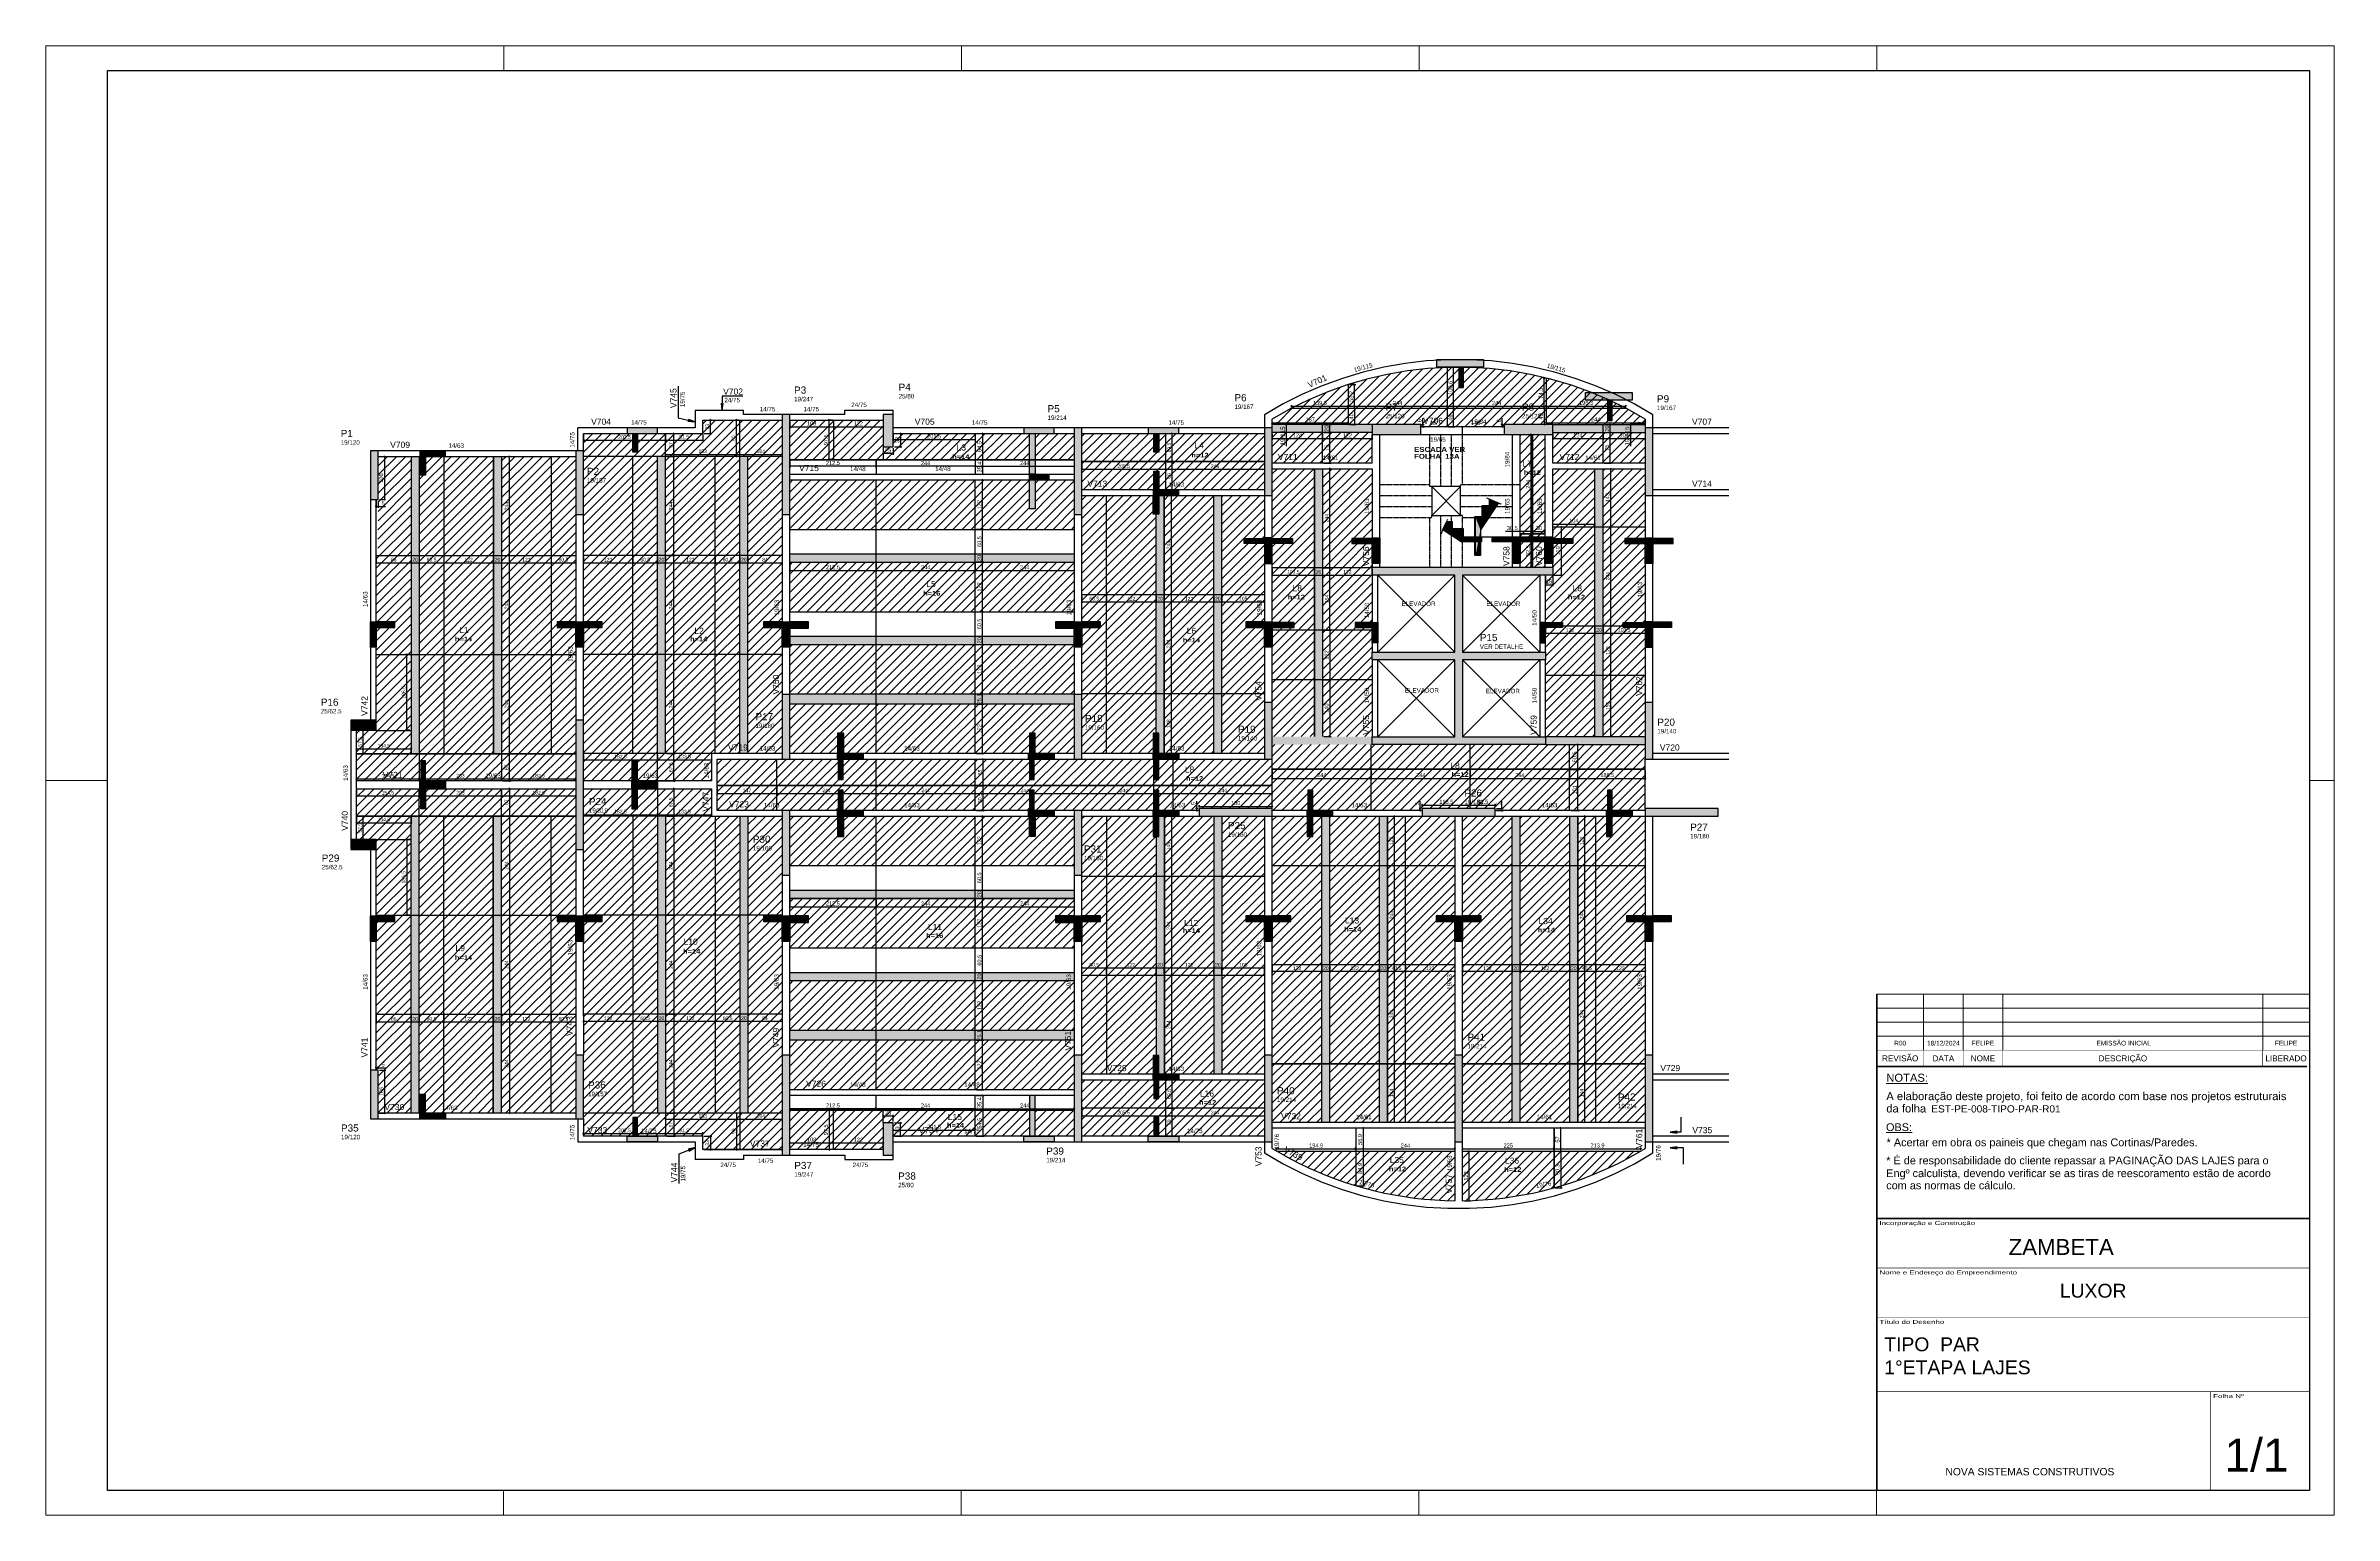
# Model space of a CAD drawing. Extents: x 3022 to 8661, y -614 to 3008.
import ezdxf
from ezdxf.enums import TextEntityAlignment as Align

# ---------------------------------------------------------------- set-up
doc = ezdxf.new("R2010")
doc.units = 0
doc.header["$PDMODE"] = 34
for name, pattern in [('ESTILO_TQS_0002', [0.4, 0.1, -0.3]), ('ESTILO_TQS_0006', [0.3, 0.2, -0.1]), ('ESTILO_TQS_0007', [2.1, 1.5, -0.2, 0.2, -0.2])]:
    doc.linetypes.add(name, pattern=pattern)
for name, color, linetype, lineweight in [('CARIMBO', 255, 'Continuous', 9), ('FOLHA', 255, 'Continuous', 5), ('Folhas', 255, 'Continuous', 9), ('Hachura', 251, 'Continuous', 9)]:
    doc.layers.add(name, color=color, linetype=linetype, lineweight=lineweight)
for name, color, linetype in [('COTA', 241, 'Continuous'), ('MTH-230', 1, 'Continuous'), ('MTH-COTAS7', 31, 'Continuous'), ('MTH-DIM-PILAR', 3, 'Continuous'), ('MTH-DIM-VIGA', 3, 'Continuous'), ('MTH-EIXO-215', 1, 'Continuous'), ('MTH-EIXO-217', 8, 'Continuous'), ('MTH-FACE-VIGA', 7, 'Continuous'), ('MTH-LINHA-SEÇÃO', 16, 'Continuous'), ('MTH-PILAR-SEGUE', 5, 'Continuous'), ('MTH-SOMBRA21', 150, 'Continuous'), ('MTH-SOMBRA25', 253, 'Continuous'), ('MTH-TIT1-PILAR', 5, 'Continuous'), ('MTH-TIT1-VIGA', 5, 'Continuous'), ('MTH-TXT-NEGRITO', 5, 'Continuous'), ('MTH-TXT-NOTAS', 3, 'Continuous'), ('MTH-VIGA-INVERTIDA', 7, 'ESTILO_TQS_0002'), ('Painéis', 200, 'Continuous')]:
    doc.layers.add(name, color=color, linetype=linetype)
doc.styles.add('ARIAL', font='arial.ttf')
doc.styles.add('COTA TECNICA', font='techl___.ttf', dxfattribs={"height": 10})
doc.styles.add('COTA TECNICA-50', font='techl___.ttf', dxfattribs={"height": 9})
doc.styles.add('Tecnologia', font='')
doc.styles.add('TQS_ARIAL', font='arial.ttf')
doc.styles.add('TQS_ARIAL_BLACK', font='ariblk.ttf')
doc.styles.add('VERDANA', font='verdana.ttf', dxfattribs={"oblique": 15})
doc.styles.get('Tecnologia').set_extended_font_data('Forgotten Futurist')
doc.dimstyles.new('COTA PAINEL-50', dxfattribs={"dimtxt": 9, "dimasz": 3, "dimexe": 3, "dimexo": 3, "dimgap": 3, "dimtad": 1, "dimdec": 1, "dimzin": 12, "dimdsep": 46, "dimtxsty": 'COTA TECNICA-50', "dimblk1": 'OBLIQUE', "dimblk2": 'OBLIQUE', "dimsah": 1, "dimcen": 0.9, "dimclrd": 4, "dimclre": 4, "dimclrt": 240, "dimadec": 1, "dimazin": 3, "dimtfac": 1, "dimtdec": 1, "dimtmove": 0, "dimatfit": 3, "dimfxl": 1, "dimtolj": 1, "dimtzin": 12, "dimarcsym": 0})
doc.dimstyles.new('PAINEL', dxfattribs={"dimtxt": 10, "dimasz": 3, "dimexe": 3, "dimexo": 3, "dimgap": 3, "dimtad": 1, "dimdec": 1, "dimzin": 12, "dimdsep": 46, "dimtxsty": 'COTA TECNICA', "dimblk1": 'OBLIQUE', "dimblk2": 'OBLIQUE', "dimsah": 1, "dimcen": 0.9, "dimclrd": 4, "dimclre": 4, "dimclrt": 240, "dimadec": 1, "dimazin": 3, "dimtfac": 1, "dimtdec": 1, "dimtmove": 0, "dimatfit": 3, "dimfxl": 1, "dimtolj": 1, "dimtzin": 12, "dimarcsym": 0})
pattern_1 = [(45, (-39.196, -112.321), (-11.22532, 11.22532), [])]
pattern_2 = [(45, (1084.576, 0), (-11.22532, 11.22532), [])]

# ---------------------------------------------------------------- blocks, each defined once
blk = doc.blocks.new('Carimbo Laje')
at = {"layer": 'CARIMBO', "color": 30}
for points, const_width in [([(124981.9, 144853.7), (123684.7, 144853.7), (123684.7, 144038.4)], 4.45), ([(123684.7, 144705.5), (124981.9, 144705.5)], 1.48), ([(123684.7, 144557.3), (124981.9, 144557.3)], 1.48), ([(123684.7, 144334.9), (124981.9, 144334.9)], 1.48), ([(124685.4, 144038.4), (124685.4, 144334.9)], 1.48), ([(123684.7, 144038.4), (124981.9, 144038.4)], 1.48)]:
    blk.add_lwpolyline(points, dxfattribs=dict(at, const_width=const_width))
at = {"color": 0, "linetype": 'Continuous', "ltscale": 5, "style": 'ARIAL'}
blk.add_text('NOVA SISTEMAS CONSTRUTIVOS', height=22.118, dxfattribs=at).set_placement((123890.4, 144083.7))
at = {"color": 7, "style": 'ARIAL'}
blk.add_attdef('INCORPORAÇÃO_E_CONTRUÇÃO', text='', height=45.7, dxfattribs=at).set_placement((124364.7, 144777.9), align=Align.MIDDLE_CENTER)
blk.add_attdef('NOME_DA_OBRA', text='', height=41.5, dxfattribs=at).set_placement((124333.3, 144616.6), align=Align.CENTER)
for tag, p in [('PAVIMENTO', (123706.9, 144455.9)), ('TIPO_DE_PROJETO', (123706.9, 144386.8))]:
    blk.add_attdef(tag, p, '', height=41.5, dxfattribs=at)
at = {"color": 7, "style": 'ARIAL', "oblique": 10}
blk.add_attdef('FOLHA_Nº', text='', height=111.2, dxfattribs=at).set_placement((124832.8, 144149.1), align=Align.CENTER)
at = {"layer": 'CARIMBO', "color": 7, "style": 'VERDANA'}
blk.add_attdef('ENDEREÇO', text='', height=14.8, dxfattribs=at).set_placement((124333.3, 144572.1), align=Align.CENTER)
at = {"layer": 'Folhas', "style": 'Tecnologia', "width": 1.5}
for s, p in [('Incorporação e Construção', (123692.5, 144846.3)), ('Nome e Endereço do Empreendimento', (123692.5, 144698.1)), ('Título do Desenho', (123692.5, 144549.8)), ('Folha Nº', (124693.1, 144327.5))]:
    blk.add_text(s, height=11.86, dxfattribs=at).set_placement(p, align=Align.TOP_LEFT)
blk = doc.blocks.new('Revisão Carimbo')
at = {"color": 30}
for p, q in [((0, 155), (925, 155)), ((100, 35), (100, 155)), ((184.66, 35), (184.66, 155)), ((269.32, 35), (269.32, 155)), ((825, 35), (825, 155)), ((0, 125), (925, 125)), ((0, 95), (925, 95)), ((0, 65), (925, 65))]:
    blk.add_line(p, q, dxfattribs=at)
for points, const_width in [([(0, 0), (0, 155)], 3), ([(0, 0), (920, 0)], 3), ([(0, 35), (925, 35)], 1), ([(100, 35), (100, 0)], 1), ([(184.66, 35), (184.66, 0)], 1), ([(269.32, 35), (269.32, 0)], 1), ([(825, 35), (825, 0)], 1)]:
    blk.add_lwpolyline(points, dxfattribs=dict(at, const_width=const_width))
at = {"color": 7, "style": 'ARIAL'}
for s, p in [('REVISÃO', (50, 17.5)), ('DATA', (142.33, 17.5)), ('NOME', (226.99, 17.5)), ('DESCRIÇÃO', (526.27, 17.5)), ('LIBERADO', (875, 17.5))]:
    blk.add_text(s, height=12.5, dxfattribs=at).set_placement(p, align=Align.MIDDLE_CENTER)
at = {"layer": 'CARIMBO', "color": 7, "style": 'ARIAL'}
for tag, p in [('REVISÃO_03', (50, 140)), ('REVISÃO_02', (50, 110)), ('DATA', (142.33, 140)), ('DATA', (142.33, 110)), ('NOME', (226.99, 140)), ('NOME', (226.99, 110)), ('LIBERADO', (875, 140)), ('LIBERADO', (875, 110)), ('REVISÃO_01', (50, 80)), ('REVISÃO_00', (50, 50)), ('DATA', (142.33, 80)), ('DATA', (142.33, 50)), ('NOME', (226.99, 80)), ('NOME', (226.99, 50)), ('LIBERADO', (875, 80)), ('LIBERADO', (875, 50))]:
    blk.add_attdef(tag, text='', height=10, dxfattribs=at).set_placement(p, align=Align.MIDDLE_CENTER)
for p in [(279.32, 140), (279.32, 110), (279.32, 80), (279.32, 50)]:
    blk.add_attdef('DESCRIÇÃO', text='', height=10, dxfattribs=at).set_placement(p, align=Align.MIDDLE_LEFT)
blk = doc.blocks.new('_Oblique')
at = {"color": 0, "linetype": 'ByBlock', "lineweight": -2}
blk.add_line((-0.5, -0.5), (0.5, 0.5), dxfattribs=at)
blk = doc.blocks.new('*D1166')
at = {"layer": 'COTA', "color": 4, "lineweight": -2, "transparency": 16777216}
for p, q in [((3836.6, 1748.4), (3836.6, 1730.6)), ((3922.6, 1748.4), (3922.6, 1730.6)), ((3836.6, 1733.6), (3922.6, 1733.6))]:
    blk.add_line(p, q, dxfattribs=at)
at = {"layer": 'Defpoints', "color": 0, "transparency": 16777216}
for p in [(3836.6, 1751.4), (3922.6, 1751.4), (3922.6, 1733.6)]:
    blk.add_point(p, dxfattribs=at)
at = {"layer": 'COTA', "color": 4, "lineweight": -2, "transparency": 16777216, "xscale": 3, "yscale": 3, "zscale": 3, "rotation": 180}
blk.add_blockref('_Oblique', (3836.6, 1733.6), dxfattribs=at)
at = {"layer": 'COTA', "color": 4, "lineweight": -2, "transparency": 16777216, "xscale": 3, "yscale": 3, "zscale": 3}
blk.add_blockref('_Oblique', (3922.6, 1733.6), dxfattribs=at)
at = {"layer": 'COTA', "color": 240, "transparency": 16777216, "insert": (3879.6, 1741.2), "char_height": 9, "attachment_point": 5, "style": 'COTA TECNICA-50'}
blk.add_mtext('\\A1;86', dxfattribs=at)
blk = doc.blocks.new('*D1167')
at = {"layer": 'COTA', "color": 4, "lineweight": -2, "transparency": 16777216}
for p, q in [((3922.6, 1748.4), (3922.6, 1730.6)), ((3942.6, 1748.4), (3942.6, 1730.6)), ((3922.6, 1733.6), (3942.6, 1733.6))]:
    blk.add_line(p, q, dxfattribs=at)
at = {"layer": 'Defpoints', "color": 0, "transparency": 16777216}
for p in [(3922.6, 1751.4), (3942.6, 1751.4), (3942.6, 1733.6)]:
    blk.add_point(p, dxfattribs=at)
at = {"layer": 'COTA', "color": 4, "lineweight": -2, "transparency": 16777216, "xscale": 3, "yscale": 3, "zscale": 3, "rotation": 180}
blk.add_blockref('_Oblique', (3922.6, 1733.6), dxfattribs=at)
at = {"layer": 'COTA', "color": 4, "lineweight": -2, "transparency": 16777216, "xscale": 3, "yscale": 3, "zscale": 3}
blk.add_blockref('_Oblique', (3942.6, 1733.6), dxfattribs=at)
at = {"layer": 'COTA', "color": 240, "transparency": 16777216, "insert": (3932.6, 1741.2), "char_height": 9, "attachment_point": 5, "style": 'COTA TECNICA-50'}
blk.add_mtext('\\A1;20', dxfattribs=at)
blk = doc.blocks.new('*D1168')
at = {"layer": 'COTA', "color": 4, "lineweight": -2, "transparency": 16777216}
for p, q in [((3942.6, 1748.4), (3942.6, 1730.6)), ((4003.1, 1748.4), (4003.1, 1730.6)), ((3942.6, 1733.6), (4003.1, 1733.6))]:
    blk.add_line(p, q, dxfattribs=at)
at = {"layer": 'Defpoints', "color": 0, "transparency": 16777216}
for p in [(3942.6, 1751.4), (4003.1, 1751.4), (4003.1, 1733.6)]:
    blk.add_point(p, dxfattribs=at)
at = {"layer": 'COTA', "color": 4, "lineweight": -2, "transparency": 16777216, "xscale": 3, "yscale": 3, "zscale": 3, "rotation": 180}
blk.add_blockref('_Oblique', (3942.6, 1733.6), dxfattribs=at)
at = {"layer": 'COTA', "color": 4, "lineweight": -2, "transparency": 16777216, "xscale": 3, "yscale": 3, "zscale": 3}
blk.add_blockref('_Oblique', (4003.1, 1733.6), dxfattribs=at)
at = {"layer": 'COTA', "color": 240, "transparency": 16777216, "insert": (3972.9, 1741.2), "char_height": 9, "attachment_point": 5, "style": 'COTA TECNICA-50'}
blk.add_mtext('\\A1;60.5', dxfattribs=at)
blk = doc.blocks.new('*D1169')
at = {"layer": 'COTA', "color": 4, "lineweight": -2, "transparency": 16777216}
for p, q in [((4003.1, 1748.4), (4003.1, 1730.6)), ((4125.1, 1748.4), (4125.1, 1730.6)), ((4003.1, 1733.6), (4125.1, 1733.6))]:
    blk.add_line(p, q, dxfattribs=at)
at = {"layer": 'Defpoints', "color": 0, "transparency": 16777216}
for p in [(4003.1, 1751.4), (4125.1, 1751.4), (4125.1, 1733.6)]:
    blk.add_point(p, dxfattribs=at)
at = {"layer": 'COTA', "color": 4, "lineweight": -2, "transparency": 16777216, "xscale": 3, "yscale": 3, "zscale": 3, "rotation": 180}
blk.add_blockref('_Oblique', (4003.1, 1733.6), dxfattribs=at)
at = {"layer": 'COTA', "color": 4, "lineweight": -2, "transparency": 16777216, "xscale": 3, "yscale": 3, "zscale": 3}
blk.add_blockref('_Oblique', (4125.1, 1733.6), dxfattribs=at)
at = {"layer": 'COTA', "color": 240, "transparency": 16777216, "insert": (4064.1, 1741.2), "char_height": 9, "attachment_point": 5, "style": 'COTA TECNICA-50'}
blk.add_mtext('\\A1;122', dxfattribs=at)
blk = doc.blocks.new('*D1170')
at = {"layer": 'COTA', "color": 4, "lineweight": -2, "transparency": 16777216}
for p, q in [((4125.6, 1748.4), (4125.6, 1730.6)), ((4145.6, 1748.4), (4145.6, 1730.6)), ((4125.6, 1733.6), (4145.6, 1733.6))]:
    blk.add_line(p, q, dxfattribs=at)
at = {"layer": 'Defpoints', "color": 0, "transparency": 16777216}
for p in [(4125.6, 1751.4), (4145.6, 1751.4), (4145.6, 1733.6)]:
    blk.add_point(p, dxfattribs=at)
at = {"layer": 'COTA', "color": 4, "lineweight": -2, "transparency": 16777216, "xscale": 3, "yscale": 3, "zscale": 3, "rotation": 180}
blk.add_blockref('_Oblique', (4125.6, 1733.6), dxfattribs=at)
at = {"layer": 'COTA', "color": 4, "lineweight": -2, "transparency": 16777216, "xscale": 3, "yscale": 3, "zscale": 3}
blk.add_blockref('_Oblique', (4145.6, 1733.6), dxfattribs=at)
at = {"layer": 'COTA', "color": 240, "transparency": 16777216, "insert": (4135.6, 1741.2), "char_height": 9, "attachment_point": 5, "style": 'COTA TECNICA-50'}
blk.add_mtext('\\A1;20', dxfattribs=at)
blk = doc.blocks.new('*D1171')
at = {"layer": 'COTA', "color": 4, "lineweight": -2, "transparency": 16777216}
for p, q in [((4145.6, 1748.4), (4145.6, 1730.6)), ((4267.6, 1748.4), (4267.6, 1730.6)), ((4145.6, 1733.6), (4267.6, 1733.6))]:
    blk.add_line(p, q, dxfattribs=at)
at = {"layer": 'Defpoints', "color": 0, "transparency": 16777216}
for p in [(4145.6, 1751.4), (4267.6, 1751.4), (4267.6, 1733.6)]:
    blk.add_point(p, dxfattribs=at)
at = {"layer": 'COTA', "color": 4, "lineweight": -2, "transparency": 16777216, "xscale": 3, "yscale": 3, "zscale": 3, "rotation": 180}
blk.add_blockref('_Oblique', (4145.6, 1733.6), dxfattribs=at)
at = {"layer": 'COTA', "color": 4, "lineweight": -2, "transparency": 16777216, "xscale": 3, "yscale": 3, "zscale": 3}
blk.add_blockref('_Oblique', (4267.6, 1733.6), dxfattribs=at)
at = {"layer": 'COTA', "color": 240, "transparency": 16777216, "insert": (4206.6, 1741.2), "char_height": 9, "attachment_point": 5, "style": 'COTA TECNICA-50'}
blk.add_mtext('\\A1;122', dxfattribs=at)
blk = doc.blocks.new('*D1172')
at = {"layer": 'COTA', "color": 4, "lineweight": -2, "transparency": 16777216}
for p, q in [((4267.6, 1748.4), (4267.6, 1730.6)), ((4328.1, 1748.4), (4328.1, 1730.6)), ((4267.6, 1733.6), (4328.1, 1733.6))]:
    blk.add_line(p, q, dxfattribs=at)
at = {"layer": 'Defpoints', "color": 0, "transparency": 16777216}
for p in [(4267.6, 1751.4), (4328.1, 1751.4), (4328.1, 1733.6)]:
    blk.add_point(p, dxfattribs=at)
at = {"layer": 'COTA', "color": 4, "lineweight": -2, "transparency": 16777216, "xscale": 3, "yscale": 3, "zscale": 3, "rotation": 180}
blk.add_blockref('_Oblique', (4267.6, 1733.6), dxfattribs=at)
at = {"layer": 'COTA', "color": 4, "lineweight": -2, "transparency": 16777216, "xscale": 3, "yscale": 3, "zscale": 3}
blk.add_blockref('_Oblique', (4328.1, 1733.6), dxfattribs=at)
at = {"layer": 'COTA', "color": 240, "transparency": 16777216, "insert": (4297.9, 1741.2), "char_height": 9, "attachment_point": 5, "style": 'COTA TECNICA-50'}
blk.add_mtext('\\A1;60.5', dxfattribs=at)
blk = doc.blocks.new('*D1173')
at = {"layer": 'COTA', "color": 4, "lineweight": -2, "transparency": 16777216}
for p, q in [((3919.6, 1507.4), (3908.7, 1507.4)), ((3911.7, 1320.9), (3911.7, 1507.4)), ((3919.6, 1320.9), (3908.7, 1320.9))]:
    blk.add_line(p, q, dxfattribs=at)
at = {"layer": 'Defpoints', "color": 0, "transparency": 16777216}
for p in [(3911.7, 1507.4), (3922.6, 1507.4), (3922.6, 1320.9)]:
    blk.add_point(p, dxfattribs=at)
at = {"layer": 'COTA', "color": 4, "lineweight": -2, "transparency": 16777216, "xscale": 3, "yscale": 3, "zscale": 3}
for p, rotation in [((3911.7, 1507.4), 90), ((3911.7, 1320.9), 270)]:
    blk.add_blockref('_Oblique', p, dxfattribs=dict(at, rotation=rotation))
at = {"layer": 'COTA', "color": 240, "transparency": 16777216, "insert": (3904, 1414.1), "char_height": 9, "attachment_point": 5, "rotation": 90, "style": 'COTA TECNICA-50'}
blk.add_mtext('\\A1;186.5', dxfattribs=at)
blk = doc.blocks.new('*D1174')
at = {"layer": 'COTA', "color": 4, "lineweight": -2, "transparency": 16777216}
for p, q in [((3788.1, 1266.4), (3788.1, 1278)), ((3788.1, 1275), (3922.6, 1275)), ((3922.6, 1266.4), (3922.6, 1278))]:
    blk.add_line(p, q, dxfattribs=at)
at = {"layer": 'Defpoints', "color": 0, "transparency": 16777216}
for p in [(3788.1, 1263.4), (3922.6, 1275), (3922.6, 1263.4)]:
    blk.add_point(p, dxfattribs=at)
at = {"layer": 'COTA', "color": 4, "lineweight": -2, "transparency": 16777216, "xscale": 3, "yscale": 3, "zscale": 3, "rotation": 180}
blk.add_blockref('_Oblique', (3788.1, 1275), dxfattribs=at)
at = {"layer": 'COTA', "color": 4, "lineweight": -2, "transparency": 16777216, "xscale": 3, "yscale": 3, "zscale": 3}
blk.add_blockref('_Oblique', (3922.6, 1275), dxfattribs=at)
at = {"layer": 'COTA', "color": 240, "transparency": 16777216, "insert": (3855.4, 1282.7), "char_height": 9, "attachment_point": 5, "style": 'COTA TECNICA-50'}
blk.add_mtext('\\A1;134.5', dxfattribs=at)
blk = doc.blocks.new('*D1175')
at = {"layer": 'COTA', "color": 4, "lineweight": -2, "transparency": 16777216}
for p, q in [((3788.1, 1198.9), (3788.1, 1204.1)), ((3788.1, 1201.1), (3942.6, 1201.1)), ((3942.6, 1198.9), (3942.6, 1204.1))]:
    blk.add_line(p, q, dxfattribs=at)
at = {"layer": 'Defpoints', "color": 0, "transparency": 16777216}
for p in [(3788.1, 1195.9), (3942.6, 1201.1), (3942.6, 1195.9)]:
    blk.add_point(p, dxfattribs=at)
at = {"layer": 'COTA', "color": 4, "lineweight": -2, "transparency": 16777216, "xscale": 3, "yscale": 3, "zscale": 3, "rotation": 180}
blk.add_blockref('_Oblique', (3788.1, 1201.1), dxfattribs=at)
at = {"layer": 'COTA', "color": 4, "lineweight": -2, "transparency": 16777216, "xscale": 3, "yscale": 3, "zscale": 3}
blk.add_blockref('_Oblique', (3942.6, 1201.1), dxfattribs=at)
at = {"layer": 'COTA', "color": 240, "transparency": 16777216, "insert": (3865.4, 1208.7), "char_height": 9, "attachment_point": 5, "style": 'COTA TECNICA-50'}
blk.add_mtext('\\A1;154.5', dxfattribs=at)
blk = doc.blocks.new('*D1176')
at = {"layer": 'COTA', "color": 4, "lineweight": -2, "transparency": 16777216}
for p, q in [((3942.6, 1198.9), (3942.6, 1204.1)), ((3942.6, 1201.1), (4145.6, 1201.1)), ((4145.6, 1198.9), (4145.6, 1204.1))]:
    blk.add_line(p, q, dxfattribs=at)
at = {"layer": 'Defpoints', "color": 0, "transparency": 16777216}
for p in [(3942.6, 1195.9), (4145.6, 1201.1), (4145.6, 1195.9)]:
    blk.add_point(p, dxfattribs=at)
at = {"layer": 'COTA', "color": 4, "lineweight": -2, "transparency": 16777216, "xscale": 3, "yscale": 3, "zscale": 3, "rotation": 180}
blk.add_blockref('_Oblique', (3942.6, 1201.1), dxfattribs=at)
at = {"layer": 'COTA', "color": 4, "lineweight": -2, "transparency": 16777216, "xscale": 3, "yscale": 3, "zscale": 3}
blk.add_blockref('_Oblique', (4145.6, 1201.1), dxfattribs=at)
at = {"layer": 'COTA', "color": 240, "transparency": 16777216, "insert": (4044.1, 1208.8), "char_height": 9, "attachment_point": 5, "style": 'COTA TECNICA-50'}
blk.add_mtext('\\A1;203', dxfattribs=at)
blk = doc.blocks.new('*D1177')
at = {"layer": 'COTA', "color": 4, "lineweight": -2, "transparency": 16777216}
for p, q in [((4145.6, 1198.9), (4145.6, 1204.1)), ((4145.6, 1201.1), (4328.1, 1201.1)), ((4328.1, 1198.9), (4328.1, 1204.1))]:
    blk.add_line(p, q, dxfattribs=at)
at = {"layer": 'Defpoints', "color": 0, "transparency": 16777216}
for p in [(4145.6, 1195.9), (4328.1, 1201.1), (4328.1, 1195.9)]:
    blk.add_point(p, dxfattribs=at)
at = {"layer": 'COTA', "color": 4, "lineweight": -2, "transparency": 16777216, "xscale": 3, "yscale": 3, "zscale": 3, "rotation": 180}
blk.add_blockref('_Oblique', (4145.6, 1201.1), dxfattribs=at)
at = {"layer": 'COTA', "color": 4, "lineweight": -2, "transparency": 16777216, "xscale": 3, "yscale": 3, "zscale": 3}
blk.add_blockref('_Oblique', (4328.1, 1201.1), dxfattribs=at)
at = {"layer": 'COTA', "color": 240, "transparency": 16777216, "insert": (4236.9, 1208.7), "char_height": 9, "attachment_point": 5, "style": 'COTA TECNICA-50'}
blk.add_mtext('\\A1;182.5', dxfattribs=at)
blk = doc.blocks.new('*D1178')
at = {"layer": 'COTA', "color": 4, "lineweight": -2, "transparency": 16777216}
for p, q in [((4148.6, 1262.9), (4168.1, 1262.9)), ((4165.1, 1195.9), (4165.1, 1262.9)), ((4148.6, 1195.9), (4168.1, 1195.9))]:
    blk.add_line(p, q, dxfattribs=at)
at = {"layer": 'Defpoints', "color": 0, "transparency": 16777216}
for p in [(4145.6, 1262.9), (4165.1, 1262.9), (4145.6, 1195.9)]:
    blk.add_point(p, dxfattribs=at)
at = {"layer": 'COTA', "color": 4, "lineweight": -2, "transparency": 16777216, "xscale": 3, "yscale": 3, "zscale": 3}
for p, rotation in [((4165.1, 1262.9), 90), ((4165.1, 1195.9), 270)]:
    blk.add_blockref('_Oblique', p, dxfattribs=dict(at, rotation=rotation))
at = {"layer": 'COTA', "color": 240, "transparency": 16777216, "insert": (4157.5, 1229.4), "char_height": 9, "attachment_point": 5, "rotation": 90, "style": 'COTA TECNICA-50'}
blk.add_mtext('\\A1;67', dxfattribs=at)
blk = doc.blocks.new('*D1179')
at = {"layer": 'COTA', "color": 4, "lineweight": -2, "transparency": 16777216}
for p, q in [((4165.1, 1263.4), (4165.1, 1507.4)), ((4148.6, 1263.4), (4168.1, 1263.4))]:
    blk.add_line(p, q, dxfattribs=at)
at = {"layer": 'Defpoints', "color": 0, "transparency": 16777216}
for p in [(4165.1, 1507.4), (4165.1, 1507.4), (4145.6, 1263.4)]:
    blk.add_point(p, dxfattribs=at)
at = {"layer": 'COTA', "color": 4, "lineweight": -2, "transparency": 16777216, "xscale": 3, "yscale": 3, "zscale": 3}
for p, rotation in [((4165.1, 1507.4), 90), ((4165.1, 1263.4), 270)]:
    blk.add_blockref('_Oblique', p, dxfattribs=dict(at, rotation=rotation))
at = {"layer": 'COTA', "color": 240, "transparency": 16777216, "insert": (4157.5, 1385.4), "char_height": 9, "attachment_point": 5, "rotation": 90, "style": 'COTA TECNICA-50'}
blk.add_mtext('\\A1;244', dxfattribs=at)
blk = doc.blocks.new('*D1180')
at = {"layer": 'COTA', "color": 4, "lineweight": -2, "transparency": 16777216}
blk.add_line((4165.1, 1507.4), (4165.1, 1751.4), dxfattribs=at)
at = {"layer": 'Defpoints', "color": 0, "transparency": 16777216}
for p in [(4165.1, 1751.4), (4165.1, 1751.4), (4165.1, 1507.4)]:
    blk.add_point(p, dxfattribs=at)
at = {"layer": 'COTA', "color": 4, "lineweight": -2, "transparency": 16777216, "xscale": 3, "yscale": 3, "zscale": 3}
for p, rotation in [((4165.1, 1751.4), 90), ((4165.1, 1507.4), 270)]:
    blk.add_blockref('_Oblique', p, dxfattribs=dict(at, rotation=rotation))
at = {"layer": 'COTA', "color": 240, "transparency": 16777216, "insert": (4157.5, 1629.4), "char_height": 9, "attachment_point": 5, "rotation": 90, "style": 'COTA TECNICA-50'}
blk.add_mtext('\\A1;244', dxfattribs=at)
blk = doc.blocks.new('*D1181')
at = {"layer": 'COTA', "color": 4, "lineweight": -2, "transparency": 16777216}
blk.add_line((4165.1, 1751.4), (4165.1, 1995.4), dxfattribs=at)
at = {"layer": 'Defpoints', "color": 0, "transparency": 16777216}
for p in [(4165.1, 1995.4), (4165.1, 1995.4), (4165.1, 1751.4)]:
    blk.add_point(p, dxfattribs=at)
at = {"layer": 'COTA', "color": 4, "lineweight": -2, "transparency": 16777216, "xscale": 3, "yscale": 3, "zscale": 3}
for p, rotation in [((4165.1, 1995.4), 90), ((4165.1, 1751.4), 270)]:
    blk.add_blockref('_Oblique', p, dxfattribs=dict(at, rotation=rotation))
at = {"layer": 'COTA', "color": 240, "transparency": 16777216, "insert": (4157.5, 1873.4), "char_height": 9, "attachment_point": 5, "rotation": 90, "style": 'COTA TECNICA-50'}
blk.add_mtext('\\A1;244', dxfattribs=at)
blk = doc.blocks.new('*D1182')
at = {"layer": 'COTA', "color": 4, "lineweight": -2, "transparency": 16777216}
for p, q in [((3844.6, 1995.4), (3859.8, 1995.4)), ((3856.8, 1995.4), (3856.8, 1889.4)), ((3844.6, 1889.4), (3859.8, 1889.4))]:
    blk.add_line(p, q, dxfattribs=at)
at = {"layer": 'Defpoints', "color": 0, "transparency": 16777216}
for p in [(3841.6, 1995.4), (3841.6, 1889.4), (3856.8, 1889.4)]:
    blk.add_point(p, dxfattribs=at)
at = {"layer": 'COTA', "color": 4, "lineweight": -2, "transparency": 16777216, "xscale": 3, "yscale": 3, "zscale": 3}
for p, rotation in [((3856.8, 1995.4), 90), ((3856.8, 1889.4), 270)]:
    blk.add_blockref('_Oblique', p, dxfattribs=dict(at, rotation=rotation))
at = {"layer": 'COTA', "color": 240, "transparency": 16777216, "insert": (3848.7, 1942.4), "char_height": 10, "attachment_point": 5, "rotation": 90, "style": 'COTA TECNICA'}
blk.add_mtext('\\A1;106', dxfattribs=at)
blk = doc.blocks.new('*D1183')
at = {"layer": 'COTA', "color": 4, "lineweight": -2, "transparency": 16777216}
for p, q in [((3836.6, 1872), (3833.6, 1872)), ((3836.6, 1886.4), (3836.6, 1869)), ((3836.6, 1872), (3841.6, 1872)), ((3841.6, 1886.4), (3841.6, 1869)), ((3841.6, 1872), (3859.7, 1872))]:
    blk.add_line(p, q, dxfattribs=at)
at = {"layer": 'Defpoints', "color": 0, "transparency": 16777216}
for p in [(3836.6, 1889.4), (3841.6, 1889.4), (3841.6, 1872)]:
    blk.add_point(p, dxfattribs=at)
at = {"layer": 'COTA', "color": 4, "lineweight": -2, "transparency": 16777216, "xscale": 3, "yscale": 3, "zscale": 3}
blk.add_blockref('_Oblique', (3836.6, 1872), dxfattribs=at)
at = {"layer": 'COTA', "color": 4, "lineweight": -2, "transparency": 16777216, "xscale": 3, "yscale": 3, "zscale": 3, "rotation": 180}
blk.add_blockref('_Oblique', (3841.6, 1872), dxfattribs=at)
at = {"layer": 'COTA', "color": 240, "transparency": 16777216, "insert": (3853.7, 1880.1), "char_height": 10, "attachment_point": 5, "style": 'COTA TECNICA'}
blk.add_mtext('\\A1;5', dxfattribs=at)
blk = doc.blocks.new('*D1184')
at = {"layer": 'COTA', "color": 4, "lineweight": -2, "transparency": 16777216}
for p, q in [((3791.1, 1320.9), (3807.8, 1320.9)), ((3804.8, 1263.4), (3804.8, 1320.9)), ((3791.1, 1263.4), (3807.8, 1263.4))]:
    blk.add_line(p, q, dxfattribs=at)
at = {"layer": 'Defpoints', "color": 0, "transparency": 16777216}
for p in [(3788.1, 1320.9), (3804.8, 1320.9), (3788.1, 1263.4)]:
    blk.add_point(p, dxfattribs=at)
at = {"layer": 'COTA', "color": 4, "lineweight": -2, "transparency": 16777216, "xscale": 3, "yscale": 3, "zscale": 3}
for p, rotation in [((3804.8, 1320.9), 90), ((3804.8, 1263.4), 270)]:
    blk.add_blockref('_Oblique', p, dxfattribs=dict(at, rotation=rotation))
at = {"layer": 'COTA', "color": 240, "transparency": 16777216, "insert": (3797.2, 1292.1), "char_height": 9, "attachment_point": 5, "rotation": 90, "style": 'COTA TECNICA-50'}
blk.add_mtext('\\A1;57.5', dxfattribs=at)
blk = doc.blocks.new('*D1185')
at = {"layer": 'COTA', "color": 4, "lineweight": -2, "transparency": 16777216}
for p, q in [((4347.1, 1748.4), (4347.1, 1730.6)), ((4469.1, 1748.4), (4469.1, 1730.6)), ((4347.1, 1733.6), (4469.1, 1733.6))]:
    blk.add_line(p, q, dxfattribs=at)
at = {"layer": 'Defpoints', "color": 0, "transparency": 16777216}
for p in [(4347.1, 1751.4), (4469.1, 1751.4), (4469.1, 1733.6)]:
    blk.add_point(p, dxfattribs=at)
at = {"layer": 'COTA', "color": 4, "lineweight": -2, "transparency": 16777216, "xscale": 3, "yscale": 3, "zscale": 3, "rotation": 180}
blk.add_blockref('_Oblique', (4347.1, 1733.6), dxfattribs=at)
at = {"layer": 'COTA', "color": 4, "lineweight": -2, "transparency": 16777216, "xscale": 3, "yscale": 3, "zscale": 3}
blk.add_blockref('_Oblique', (4469.1, 1733.6), dxfattribs=at)
at = {"layer": 'COTA', "color": 240, "transparency": 16777216, "insert": (4408.1, 1741.2), "char_height": 9, "attachment_point": 5, "style": 'COTA TECNICA-50'}
blk.add_mtext('\\A1;122', dxfattribs=at)
blk = doc.blocks.new('*D1186')
at = {"layer": 'COTA', "color": 4, "lineweight": -2, "transparency": 16777216}
for p, q in [((4469.1, 1748.4), (4469.1, 1730.6)), ((4529.6, 1748.4), (4529.6, 1730.6)), ((4469.1, 1733.6), (4529.6, 1733.6))]:
    blk.add_line(p, q, dxfattribs=at)
at = {"layer": 'Defpoints', "color": 0, "transparency": 16777216}
for p in [(4469.1, 1751.4), (4529.6, 1751.4), (4529.6, 1733.6)]:
    blk.add_point(p, dxfattribs=at)
at = {"layer": 'COTA', "color": 4, "lineweight": -2, "transparency": 16777216, "xscale": 3, "yscale": 3, "zscale": 3, "rotation": 180}
blk.add_blockref('_Oblique', (4469.1, 1733.6), dxfattribs=at)
at = {"layer": 'COTA', "color": 4, "lineweight": -2, "transparency": 16777216, "xscale": 3, "yscale": 3, "zscale": 3}
blk.add_blockref('_Oblique', (4529.6, 1733.6), dxfattribs=at)
at = {"layer": 'COTA', "color": 240, "transparency": 16777216, "insert": (4499.4, 1741.2), "char_height": 9, "attachment_point": 5, "style": 'COTA TECNICA-50'}
blk.add_mtext('\\A1;60.5', dxfattribs=at)
blk = doc.blocks.new('*D1187')
at = {"layer": 'COTA', "color": 4, "lineweight": -2, "transparency": 16777216}
for p, q in [((4529.6, 1748.4), (4529.6, 1730.6)), ((4549.6, 1748.4), (4549.6, 1730.6)), ((4529.6, 1733.6), (4549.6, 1733.6))]:
    blk.add_line(p, q, dxfattribs=at)
at = {"layer": 'Defpoints', "color": 0, "transparency": 16777216}
for p in [(4529.6, 1751.4), (4549.6, 1751.4), (4549.6, 1733.6)]:
    blk.add_point(p, dxfattribs=at)
at = {"layer": 'COTA', "color": 4, "lineweight": -2, "transparency": 16777216, "xscale": 3, "yscale": 3, "zscale": 3, "rotation": 180}
blk.add_blockref('_Oblique', (4529.6, 1733.6), dxfattribs=at)
at = {"layer": 'COTA', "color": 4, "lineweight": -2, "transparency": 16777216, "xscale": 3, "yscale": 3, "zscale": 3}
blk.add_blockref('_Oblique', (4549.6, 1733.6), dxfattribs=at)
at = {"layer": 'COTA', "color": 240, "transparency": 16777216, "insert": (4539.6, 1741.2), "char_height": 9, "attachment_point": 5, "style": 'COTA TECNICA-50'}
blk.add_mtext('\\A1;20', dxfattribs=at)
blk = doc.blocks.new('*D1188')
at = {"layer": 'COTA', "color": 4, "lineweight": -2, "transparency": 16777216}
for p, q in [((4549.6, 1748.4), (4549.6, 1730.6)), ((4671.6, 1748.4), (4671.6, 1730.6)), ((4549.6, 1733.6), (4671.6, 1733.6))]:
    blk.add_line(p, q, dxfattribs=at)
at = {"layer": 'Defpoints', "color": 0, "transparency": 16777216}
for p in [(4549.6, 1751.4), (4671.6, 1751.4), (4671.6, 1733.6)]:
    blk.add_point(p, dxfattribs=at)
at = {"layer": 'COTA', "color": 4, "lineweight": -2, "transparency": 16777216, "xscale": 3, "yscale": 3, "zscale": 3, "rotation": 180}
blk.add_blockref('_Oblique', (4549.6, 1733.6), dxfattribs=at)
at = {"layer": 'COTA', "color": 4, "lineweight": -2, "transparency": 16777216, "xscale": 3, "yscale": 3, "zscale": 3}
blk.add_blockref('_Oblique', (4671.6, 1733.6), dxfattribs=at)
at = {"layer": 'COTA', "color": 240, "transparency": 16777216, "insert": (4610.6, 1741.2), "char_height": 9, "attachment_point": 5, "style": 'COTA TECNICA-50'}
blk.add_mtext('\\A1;122', dxfattribs=at)
blk = doc.blocks.new('*D1189')
at = {"layer": 'COTA', "color": 4, "lineweight": -2, "transparency": 16777216}
for p, q in [((4672.1, 1748.4), (4672.1, 1730.6)), ((4732.6, 1748.4), (4732.6, 1730.6)), ((4672.1, 1733.6), (4732.6, 1733.6))]:
    blk.add_line(p, q, dxfattribs=at)
at = {"layer": 'Defpoints', "color": 0, "transparency": 16777216}
for p in [(4672.1, 1751.4), (4732.6, 1751.4), (4732.6, 1733.6)]:
    blk.add_point(p, dxfattribs=at)
at = {"layer": 'COTA', "color": 4, "lineweight": -2, "transparency": 16777216, "xscale": 3, "yscale": 3, "zscale": 3, "rotation": 180}
blk.add_blockref('_Oblique', (4672.1, 1733.6), dxfattribs=at)
at = {"layer": 'COTA', "color": 4, "lineweight": -2, "transparency": 16777216, "xscale": 3, "yscale": 3, "zscale": 3}
blk.add_blockref('_Oblique', (4732.6, 1733.6), dxfattribs=at)
at = {"layer": 'COTA', "color": 240, "transparency": 16777216, "insert": (4702.4, 1741.2), "char_height": 9, "attachment_point": 5, "style": 'COTA TECNICA-50'}
blk.add_mtext('\\A1;60.5', dxfattribs=at)
blk = doc.blocks.new('*D1190')
at = {"layer": 'COTA', "color": 4, "lineweight": -2, "transparency": 16777216}
for p, q in [((4732.6, 1748.4), (4732.6, 1730.6)), ((4752.6, 1748.4), (4752.6, 1730.6)), ((4732.6, 1733.6), (4752.6, 1733.6))]:
    blk.add_line(p, q, dxfattribs=at)
at = {"layer": 'Defpoints', "color": 0, "transparency": 16777216}
for p in [(4732.6, 1751.4), (4752.6, 1751.4), (4752.6, 1733.6)]:
    blk.add_point(p, dxfattribs=at)
at = {"layer": 'COTA', "color": 4, "lineweight": -2, "transparency": 16777216, "xscale": 3, "yscale": 3, "zscale": 3, "rotation": 180}
blk.add_blockref('_Oblique', (4732.6, 1733.6), dxfattribs=at)
at = {"layer": 'COTA', "color": 4, "lineweight": -2, "transparency": 16777216, "xscale": 3, "yscale": 3, "zscale": 3}
blk.add_blockref('_Oblique', (4752.6, 1733.6), dxfattribs=at)
at = {"layer": 'COTA', "color": 240, "transparency": 16777216, "insert": (4742.6, 1741.2), "char_height": 9, "attachment_point": 5, "style": 'COTA TECNICA-50'}
blk.add_mtext('\\A1;20', dxfattribs=at)
blk = doc.blocks.new('*D1191')
at = {"layer": 'COTA', "color": 4, "lineweight": -2, "transparency": 16777216}
for p, q in [((4752.6, 1748.4), (4752.6, 1730.6)), ((4836.6, 1748.4), (4836.6, 1730.6)), ((4752.6, 1733.6), (4836.6, 1733.6))]:
    blk.add_line(p, q, dxfattribs=at)
at = {"layer": 'Defpoints', "color": 0, "transparency": 16777216}
for p in [(4752.6, 1751.4), (4836.6, 1751.4), (4836.6, 1733.6)]:
    blk.add_point(p, dxfattribs=at)
at = {"layer": 'COTA', "color": 4, "lineweight": -2, "transparency": 16777216, "xscale": 3, "yscale": 3, "zscale": 3, "rotation": 180}
blk.add_blockref('_Oblique', (4752.6, 1733.6), dxfattribs=at)
at = {"layer": 'COTA', "color": 4, "lineweight": -2, "transparency": 16777216, "xscale": 3, "yscale": 3, "zscale": 3}
blk.add_blockref('_Oblique', (4836.6, 1733.6), dxfattribs=at)
at = {"layer": 'COTA', "color": 240, "transparency": 16777216, "insert": (4794.6, 1741.2), "char_height": 9, "attachment_point": 5, "style": 'COTA TECNICA-50'}
blk.add_mtext('\\A1;84', dxfattribs=at)
blk = doc.blocks.new('*D1192')
at = {"layer": 'COTA', "color": 4, "lineweight": -2, "transparency": 16777216}
for p, q in [((4549.6, 2049.4), (4549.6, 2033)), ((4549.6, 2036), (4641.1, 2036)), ((4641.1, 2049.4), (4641.1, 2033))]:
    blk.add_line(p, q, dxfattribs=at)
at = {"layer": 'Defpoints', "color": 0, "transparency": 16777216}
for p in [(4549.6, 2052.4), (4641.1, 2052.4), (4641.1, 2036)]:
    blk.add_point(p, dxfattribs=at)
at = {"layer": 'COTA', "color": 4, "lineweight": -2, "transparency": 16777216, "xscale": 3, "yscale": 3, "zscale": 3, "rotation": 180}
blk.add_blockref('_Oblique', (4549.6, 2036), dxfattribs=at)
at = {"layer": 'COTA', "color": 4, "lineweight": -2, "transparency": 16777216, "xscale": 3, "yscale": 3, "zscale": 3}
blk.add_blockref('_Oblique', (4641.1, 2036), dxfattribs=at)
at = {"layer": 'COTA', "color": 240, "transparency": 16777216, "insert": (4595.4, 2043.7), "char_height": 9, "attachment_point": 5, "style": 'COTA TECNICA-50'}
blk.add_mtext('\\A1;91.5', dxfattribs=at)
blk = doc.blocks.new('*D1193')
at = {"layer": 'COTA', "color": 4, "lineweight": -2, "transparency": 16777216}
for p, q in [((4644.1, 2085.4), (4663.2, 2085.4)), ((4644.1, 2052.4), (4663.2, 2052.4)), ((4660.2, 2052.4), (4660.2, 2085.4))]:
    blk.add_line(p, q, dxfattribs=at)
at = {"layer": 'Defpoints', "color": 0, "transparency": 16777216}
for p in [(4641.1, 2085.4), (4641.1, 2052.4), (4660.2, 2085.4)]:
    blk.add_point(p, dxfattribs=at)
at = {"layer": 'COTA', "color": 4, "lineweight": -2, "transparency": 16777216, "xscale": 3, "yscale": 3, "zscale": 3}
for p, rotation in [((4660.2, 2085.4), 90), ((4660.2, 2052.4), 270)]:
    blk.add_blockref('_Oblique', p, dxfattribs=dict(at, rotation=rotation))
at = {"layer": 'COTA', "color": 240, "transparency": 16777216, "insert": (4652.5, 2068.9), "char_height": 9, "attachment_point": 5, "rotation": 90, "style": 'COTA TECNICA-50'}
blk.add_mtext('\\A1;33', dxfattribs=at)
blk = doc.blocks.new('*D1194')
at = {"layer": 'COTA', "color": 4, "lineweight": -2, "transparency": 16777216}
for p, q in [((4347.1, 2049.4), (4347.1, 2033)), ((4347.1, 2036), (4549.6, 2036)), ((4549.6, 2049.4), (4549.6, 2033))]:
    blk.add_line(p, q, dxfattribs=at)
at = {"layer": 'Defpoints', "color": 0, "transparency": 16777216}
for p in [(4347.1, 2052.4), (4549.6, 2052.4), (4549.6, 2036)]:
    blk.add_point(p, dxfattribs=at)
at = {"layer": 'COTA', "color": 4, "lineweight": -2, "transparency": 16777216, "xscale": 3, "yscale": 3, "zscale": 3, "rotation": 180}
blk.add_blockref('_Oblique', (4347.1, 2036), dxfattribs=at)
at = {"layer": 'COTA', "color": 4, "lineweight": -2, "transparency": 16777216, "xscale": 3, "yscale": 3, "zscale": 3}
blk.add_blockref('_Oblique', (4549.6, 2036), dxfattribs=at)
at = {"layer": 'COTA', "color": 240, "transparency": 16777216, "insert": (4448.4, 2043.6), "char_height": 9, "attachment_point": 5, "style": 'COTA TECNICA-50'}
blk.add_mtext('\\A1;202.5', dxfattribs=at)
blk = doc.blocks.new('*D1195')
at = {"layer": 'COTA', "color": 4, "lineweight": -2, "transparency": 16777216}
for p, q in [((4552.6, 1263.4), (4573.1, 1263.4)), ((4570.1, 1195.9), (4570.1, 1263.4)), ((4532.6, 1195.9), (4573.1, 1195.9))]:
    blk.add_line(p, q, dxfattribs=at)
at = {"layer": 'Defpoints', "color": 0, "transparency": 16777216}
for p in [(4549.6, 1263.4), (4570.1, 1263.4), (4529.6, 1195.9)]:
    blk.add_point(p, dxfattribs=at)
at = {"layer": 'COTA', "color": 4, "lineweight": -2, "transparency": 16777216, "xscale": 3, "yscale": 3, "zscale": 3}
for p, rotation in [((4570.1, 1263.4), 90), ((4570.1, 1195.9), 270)]:
    blk.add_blockref('_Oblique', p, dxfattribs=dict(at, rotation=rotation))
at = {"layer": 'COTA', "color": 240, "transparency": 16777216, "insert": (4562.5, 1229.6), "char_height": 9, "attachment_point": 5, "rotation": 90, "style": 'COTA TECNICA-50'}
blk.add_mtext('\\A1;67.5', dxfattribs=at)
blk = doc.blocks.new('*D1196')
at = {"layer": 'COTA', "color": 4, "lineweight": -2, "transparency": 16777216}
for p, q in [((4569.2, 1507.4), (4573.1, 1507.4)), ((4570.1, 1263.4), (4570.1, 1507.4)), ((4552.6, 1263.4), (4573.1, 1263.4))]:
    blk.add_line(p, q, dxfattribs=at)
at = {"layer": 'Defpoints', "color": 0, "transparency": 16777216}
for p in [(4566.2, 1507.4), (4570.1, 1507.4), (4549.6, 1263.4)]:
    blk.add_point(p, dxfattribs=at)
at = {"layer": 'COTA', "color": 4, "lineweight": -2, "transparency": 16777216, "xscale": 3, "yscale": 3, "zscale": 3}
for p, rotation in [((4570.1, 1507.4), 90), ((4570.1, 1263.4), 270)]:
    blk.add_blockref('_Oblique', p, dxfattribs=dict(at, rotation=rotation))
at = {"layer": 'COTA', "color": 240, "transparency": 16777216, "insert": (4562.6, 1385.4), "char_height": 9, "attachment_point": 5, "rotation": 90, "style": 'COTA TECNICA-50'}
blk.add_mtext('\\A1;244', dxfattribs=at)
blk = doc.blocks.new('*D1197')
at = {"layer": 'COTA', "color": 4, "lineweight": -2, "transparency": 16777216}
for p, q in [((4552.6, 1751.4), (4573.1, 1751.4)), ((4570.1, 1507.4), (4570.1, 1751.4)), ((4569.2, 1507.4), (4573.1, 1507.4))]:
    blk.add_line(p, q, dxfattribs=at)
at = {"layer": 'Defpoints', "color": 0, "transparency": 16777216}
for p in [(4549.6, 1751.4), (4570.1, 1751.4), (4566.2, 1507.4)]:
    blk.add_point(p, dxfattribs=at)
at = {"layer": 'COTA', "color": 4, "lineweight": -2, "transparency": 16777216, "xscale": 3, "yscale": 3, "zscale": 3}
for p, rotation in [((4570.1, 1751.4), 90), ((4570.1, 1507.4), 270)]:
    blk.add_blockref('_Oblique', p, dxfattribs=dict(at, rotation=rotation))
at = {"layer": 'COTA', "color": 240, "transparency": 16777216, "insert": (4562.6, 1629.4), "char_height": 9, "attachment_point": 5, "rotation": 90, "style": 'COTA TECNICA-50'}
blk.add_mtext('\\A1;244', dxfattribs=at)
blk = doc.blocks.new('*D1198')
at = {"layer": 'COTA', "color": 4, "lineweight": -2, "transparency": 16777216}
for p, q in [((4552.6, 1995.4), (4573.1, 1995.4)), ((4570.1, 1751.4), (4570.1, 1995.4)), ((4552.6, 1751.4), (4573.1, 1751.4))]:
    blk.add_line(p, q, dxfattribs=at)
at = {"layer": 'Defpoints', "color": 0, "transparency": 16777216}
for p in [(4549.6, 1995.4), (4570.1, 1995.4), (4549.6, 1751.4)]:
    blk.add_point(p, dxfattribs=at)
at = {"layer": 'COTA', "color": 4, "lineweight": -2, "transparency": 16777216, "xscale": 3, "yscale": 3, "zscale": 3}
for p, rotation in [((4570.1, 1995.4), 90), ((4570.1, 1751.4), 270)]:
    blk.add_blockref('_Oblique', p, dxfattribs=dict(at, rotation=rotation))
at = {"layer": 'COTA', "color": 240, "transparency": 16777216, "insert": (4562.6, 1873.4), "char_height": 9, "attachment_point": 5, "rotation": 90, "style": 'COTA TECNICA-50'}
blk.add_mtext('\\A1;244', dxfattribs=at)
blk = doc.blocks.new('*D1199')
at = {"layer": 'COTA', "color": 4, "lineweight": -2, "transparency": 16777216}
for p, q in [((4552.6, 2052.4), (4573.1, 2052.4)), ((4570.1, 1995.4), (4570.1, 2052.4)), ((4552.6, 1995.4), (4573.1, 1995.4))]:
    blk.add_line(p, q, dxfattribs=at)
at = {"layer": 'Defpoints', "color": 0, "transparency": 16777216}
for p in [(4549.6, 2052.4), (4570.1, 2052.4), (4549.6, 1995.4)]:
    blk.add_point(p, dxfattribs=at)
at = {"layer": 'COTA', "color": 4, "lineweight": -2, "transparency": 16777216, "xscale": 3, "yscale": 3, "zscale": 3}
for p, rotation in [((4570.1, 2052.4), 90), ((4570.1, 1995.4), 270)]:
    blk.add_blockref('_Oblique', p, dxfattribs=dict(at, rotation=rotation))
at = {"layer": 'COTA', "color": 240, "transparency": 16777216, "insert": (4562.5, 2023.9), "char_height": 9, "attachment_point": 5, "rotation": 90, "style": 'COTA TECNICA-50'}
blk.add_mtext('\\A1;57', dxfattribs=at)
blk = doc.blocks.new('*D1200')
at = {"layer": 'COTA', "color": 4, "lineweight": -2, "transparency": 16777216}
for p, q in [((4347.1, 1260.4), (4347.1, 1245.3)), ((4347.1, 1248.3), (4529.6, 1248.3)), ((4529.6, 1260.4), (4529.6, 1245.3))]:
    blk.add_line(p, q, dxfattribs=at)
at = {"layer": 'Defpoints', "color": 0, "transparency": 16777216}
for p in [(4347.1, 1263.4), (4529.6, 1263.4), (4529.6, 1248.3)]:
    blk.add_point(p, dxfattribs=at)
at = {"layer": 'COTA', "color": 4, "lineweight": -2, "transparency": 16777216, "xscale": 3, "yscale": 3, "zscale": 3, "rotation": 180}
blk.add_blockref('_Oblique', (4347.1, 1248.3), dxfattribs=at)
at = {"layer": 'COTA', "color": 4, "lineweight": -2, "transparency": 16777216, "xscale": 3, "yscale": 3, "zscale": 3}
blk.add_blockref('_Oblique', (4529.6, 1248.3), dxfattribs=at)
at = {"layer": 'COTA', "color": 240, "transparency": 16777216, "insert": (4438.4, 1255.9), "char_height": 9, "attachment_point": 5, "style": 'COTA TECNICA-50'}
blk.add_mtext('\\A1;182.5', dxfattribs=at)
blk = doc.blocks.new('*D1201')
at = {"layer": 'COTA', "color": 4, "lineweight": -2, "transparency": 16777216}
for p, q in [((4529.6, 1260.4), (4529.6, 1245.3)), ((4529.6, 1248.3), (4663.1, 1248.3)), ((4663.1, 1260.4), (4663.1, 1245.3))]:
    blk.add_line(p, q, dxfattribs=at)
at = {"layer": 'Defpoints', "color": 0, "transparency": 16777216}
for p in [(4529.6, 1263.4), (4663.1, 1263.4), (4663.1, 1248.3)]:
    blk.add_point(p, dxfattribs=at)
at = {"layer": 'COTA', "color": 4, "lineweight": -2, "transparency": 16777216, "xscale": 3, "yscale": 3, "zscale": 3, "rotation": 180}
blk.add_blockref('_Oblique', (4529.6, 1248.3), dxfattribs=at)
at = {"layer": 'COTA', "color": 4, "lineweight": -2, "transparency": 16777216, "xscale": 3, "yscale": 3, "zscale": 3}
blk.add_blockref('_Oblique', (4663.1, 1248.3), dxfattribs=at)
at = {"layer": 'COTA', "color": 240, "transparency": 16777216, "insert": (4596.4, 1256), "char_height": 9, "attachment_point": 5, "style": 'COTA TECNICA-50'}
blk.add_mtext('\\A1;133.5', dxfattribs=at)
blk = doc.blocks.new('*D1202')
at = {"layer": 'COTA', "color": 4, "lineweight": -2, "transparency": 16777216}
for p, q in [((4549.6, 1998.4), (4549.6, 2003.6)), ((4549.6, 2000.6), (4732.6, 2000.6)), ((4732.6, 1998.4), (4732.6, 2003.6))]:
    blk.add_line(p, q, dxfattribs=at)
at = {"layer": 'Defpoints', "color": 0, "transparency": 16777216}
for p in [(4549.6, 1995.4), (4732.6, 2000.6), (4732.6, 1995.4)]:
    blk.add_point(p, dxfattribs=at)
at = {"layer": 'COTA', "color": 4, "lineweight": -2, "transparency": 16777216, "xscale": 3, "yscale": 3, "zscale": 3, "rotation": 180}
blk.add_blockref('_Oblique', (4549.6, 2000.6), dxfattribs=at)
at = {"layer": 'COTA', "color": 4, "lineweight": -2, "transparency": 16777216, "xscale": 3, "yscale": 3, "zscale": 3}
blk.add_blockref('_Oblique', (4732.6, 2000.6), dxfattribs=at)
at = {"layer": 'COTA', "color": 240, "transparency": 16777216, "insert": (4641.1, 2008.3), "char_height": 9, "attachment_point": 5, "style": 'COTA TECNICA-50'}
blk.add_mtext('\\A1;183', dxfattribs=at)
blk = doc.blocks.new('*D1203')
at = {"layer": 'COTA', "color": 4, "lineweight": -2, "transparency": 16777216}
for p, q in [((4732.6, 1998.4), (4732.6, 2003.6)), ((4732.6, 2000.6), (4836.6, 2000.6)), ((4836.6, 1998.4), (4836.6, 2003.6))]:
    blk.add_line(p, q, dxfattribs=at)
at = {"layer": 'Defpoints', "color": 0, "transparency": 16777216}
for p in [(4732.6, 1995.4), (4836.6, 2000.6), (4836.6, 1995.4)]:
    blk.add_point(p, dxfattribs=at)
at = {"layer": 'COTA', "color": 4, "lineweight": -2, "transparency": 16777216, "xscale": 3, "yscale": 3, "zscale": 3, "rotation": 180}
blk.add_blockref('_Oblique', (4732.6, 2000.6), dxfattribs=at)
at = {"layer": 'COTA', "color": 4, "lineweight": -2, "transparency": 16777216, "xscale": 3, "yscale": 3, "zscale": 3}
blk.add_blockref('_Oblique', (4836.6, 2000.6), dxfattribs=at)
at = {"layer": 'COTA', "color": 240, "transparency": 16777216, "insert": (4784.6, 2008.2), "char_height": 9, "attachment_point": 5, "style": 'COTA TECNICA-50'}
blk.add_mtext('\\A1;104', dxfattribs=at)
blk = doc.blocks.new('*D1204')
at = {"layer": 'COTA', "color": 4, "lineweight": -2, "transparency": 16777216}
for p, q in [((4729.6, 2085.4), (4721.5, 2085.4)), ((4724.5, 1995.4), (4724.5, 2085.4)), ((4729.6, 1995.4), (4721.5, 1995.4))]:
    blk.add_line(p, q, dxfattribs=at)
at = {"layer": 'Defpoints', "color": 0, "transparency": 16777216}
for p in [(4724.5, 2085.4), (4732.6, 2085.4), (4732.6, 1995.4)]:
    blk.add_point(p, dxfattribs=at)
at = {"layer": 'COTA', "color": 4, "lineweight": -2, "transparency": 16777216, "xscale": 3, "yscale": 3, "zscale": 3}
for p, rotation in [((4724.5, 2085.4), 90), ((4724.5, 1995.4), 270)]:
    blk.add_blockref('_Oblique', p, dxfattribs=dict(at, rotation=rotation))
at = {"layer": 'COTA', "color": 240, "transparency": 16777216, "insert": (4716.9, 2040.4), "char_height": 9, "attachment_point": 5, "rotation": 90, "style": 'COTA TECNICA-50'}
blk.add_mtext('\\A1;90', dxfattribs=at)
blk = doc.blocks.new('*D1205')
at = {"layer": 'COTA', "color": 4, "lineweight": -2, "transparency": 16777216}
for p, q in [((4347.1, 618.4), (4347.1, 600.6)), ((4347.1, 603.6), (4469.1, 603.6)), ((4469.1, 618.4), (4469.1, 600.6))]:
    blk.add_line(p, q, dxfattribs=at)
at = {"layer": 'Defpoints', "color": 0, "transparency": 16777216}
for p in [(4347.1, 621.4), (4469.1, 621.4), (4469.1, 603.6)]:
    blk.add_point(p, dxfattribs=at)
at = {"layer": 'COTA', "color": 4, "lineweight": -2, "transparency": 16777216, "xscale": 3, "yscale": 3, "zscale": 3, "rotation": 180}
blk.add_blockref('_Oblique', (4347.1, 603.6), dxfattribs=at)
at = {"layer": 'COTA', "color": 4, "lineweight": -2, "transparency": 16777216, "xscale": 3, "yscale": 3, "zscale": 3}
blk.add_blockref('_Oblique', (4469.1, 603.6), dxfattribs=at)
at = {"layer": 'COTA', "color": 240, "transparency": 16777216, "insert": (4408.1, 611.2), "char_height": 9, "attachment_point": 5, "style": 'COTA TECNICA-50'}
blk.add_mtext('\\A1;122', dxfattribs=at)
blk = doc.blocks.new('*D1206')
at = {"layer": 'COTA', "color": 4, "lineweight": -2, "transparency": 16777216}
for p, q in [((4469.1, 618.4), (4469.1, 600.6)), ((4469.1, 603.6), (4529.6, 603.6)), ((4529.6, 618.4), (4529.6, 600.6))]:
    blk.add_line(p, q, dxfattribs=at)
at = {"layer": 'Defpoints', "color": 0, "transparency": 16777216}
for p in [(4469.1, 621.4), (4529.6, 621.4), (4529.6, 603.6)]:
    blk.add_point(p, dxfattribs=at)
at = {"layer": 'COTA', "color": 4, "lineweight": -2, "transparency": 16777216, "xscale": 3, "yscale": 3, "zscale": 3, "rotation": 180}
blk.add_blockref('_Oblique', (4469.1, 603.6), dxfattribs=at)
at = {"layer": 'COTA', "color": 4, "lineweight": -2, "transparency": 16777216, "xscale": 3, "yscale": 3, "zscale": 3}
blk.add_blockref('_Oblique', (4529.6, 603.6), dxfattribs=at)
at = {"layer": 'COTA', "color": 240, "transparency": 16777216, "insert": (4499.4, 611.2), "char_height": 9, "attachment_point": 5, "style": 'COTA TECNICA-50'}
blk.add_mtext('\\A1;60.5', dxfattribs=at)
blk = doc.blocks.new('*D1207')
at = {"layer": 'COTA', "color": 4, "lineweight": -2, "transparency": 16777216}
for p, q in [((4529.6, 618.4), (4529.6, 600.6)), ((4529.6, 603.6), (4549.6, 603.6)), ((4549.6, 618.4), (4549.6, 600.6))]:
    blk.add_line(p, q, dxfattribs=at)
at = {"layer": 'Defpoints', "color": 0, "transparency": 16777216}
for p in [(4529.6, 621.4), (4549.6, 621.4), (4549.6, 603.6)]:
    blk.add_point(p, dxfattribs=at)
at = {"layer": 'COTA', "color": 4, "lineweight": -2, "transparency": 16777216, "xscale": 3, "yscale": 3, "zscale": 3, "rotation": 180}
blk.add_blockref('_Oblique', (4529.6, 603.6), dxfattribs=at)
at = {"layer": 'COTA', "color": 4, "lineweight": -2, "transparency": 16777216, "xscale": 3, "yscale": 3, "zscale": 3}
blk.add_blockref('_Oblique', (4549.6, 603.6), dxfattribs=at)
at = {"layer": 'COTA', "color": 240, "transparency": 16777216, "insert": (4539.6, 611.2), "char_height": 9, "attachment_point": 5, "style": 'COTA TECNICA-50'}
blk.add_mtext('\\A1;20', dxfattribs=at)
blk = doc.blocks.new('*D1208')
at = {"layer": 'COTA', "color": 4, "lineweight": -2, "transparency": 16777216}
for p, q in [((4549.6, 618.4), (4549.6, 600.6)), ((4549.6, 603.6), (4671.6, 603.6)), ((4671.6, 618.4), (4671.6, 600.6))]:
    blk.add_line(p, q, dxfattribs=at)
at = {"layer": 'Defpoints', "color": 0, "transparency": 16777216}
for p in [(4549.6, 621.4), (4671.6, 621.4), (4671.6, 603.6)]:
    blk.add_point(p, dxfattribs=at)
at = {"layer": 'COTA', "color": 4, "lineweight": -2, "transparency": 16777216, "xscale": 3, "yscale": 3, "zscale": 3, "rotation": 180}
blk.add_blockref('_Oblique', (4549.6, 603.6), dxfattribs=at)
at = {"layer": 'COTA', "color": 4, "lineweight": -2, "transparency": 16777216, "xscale": 3, "yscale": 3, "zscale": 3}
blk.add_blockref('_Oblique', (4671.6, 603.6), dxfattribs=at)
at = {"layer": 'COTA', "color": 240, "transparency": 16777216, "insert": (4610.6, 611.2), "char_height": 9, "attachment_point": 5, "style": 'COTA TECNICA-50'}
blk.add_mtext('\\A1;122', dxfattribs=at)
blk = doc.blocks.new('*D1209')
at = {"layer": 'COTA', "color": 4, "lineweight": -2, "transparency": 16777216}
for p, q in [((4672.1, 618.4), (4672.1, 600.6)), ((4672.1, 603.6), (4732.6, 603.6)), ((4732.6, 618.4), (4732.6, 600.6))]:
    blk.add_line(p, q, dxfattribs=at)
at = {"layer": 'Defpoints', "color": 0, "transparency": 16777216}
for p in [(4672.1, 621.4), (4732.6, 621.4), (4732.6, 603.6)]:
    blk.add_point(p, dxfattribs=at)
at = {"layer": 'COTA', "color": 4, "lineweight": -2, "transparency": 16777216, "xscale": 3, "yscale": 3, "zscale": 3, "rotation": 180}
blk.add_blockref('_Oblique', (4672.1, 603.6), dxfattribs=at)
at = {"layer": 'COTA', "color": 4, "lineweight": -2, "transparency": 16777216, "xscale": 3, "yscale": 3, "zscale": 3}
blk.add_blockref('_Oblique', (4732.6, 603.6), dxfattribs=at)
at = {"layer": 'COTA', "color": 240, "transparency": 16777216, "insert": (4702.4, 611.2), "char_height": 9, "attachment_point": 5, "style": 'COTA TECNICA-50'}
blk.add_mtext('\\A1;60.5', dxfattribs=at)
blk = doc.blocks.new('*D1210')
at = {"layer": 'COTA', "color": 4, "lineweight": -2, "transparency": 16777216}
for p, q in [((4752.6, 618.4), (4752.6, 600.6)), ((4752.6, 603.6), (4836.6, 603.6)), ((4836.6, 618.4), (4836.6, 600.6))]:
    blk.add_line(p, q, dxfattribs=at)
at = {"layer": 'Defpoints', "color": 0, "transparency": 16777216}
for p in [(4752.6, 621.4), (4836.6, 621.4), (4836.6, 603.6)]:
    blk.add_point(p, dxfattribs=at)
at = {"layer": 'COTA', "color": 4, "lineweight": -2, "transparency": 16777216, "xscale": 3, "yscale": 3, "zscale": 3, "rotation": 180}
blk.add_blockref('_Oblique', (4752.6, 603.6), dxfattribs=at)
at = {"layer": 'COTA', "color": 4, "lineweight": -2, "transparency": 16777216, "xscale": 3, "yscale": 3, "zscale": 3}
blk.add_blockref('_Oblique', (4836.6, 603.6), dxfattribs=at)
at = {"layer": 'COTA', "color": 240, "transparency": 16777216, "insert": (4794.6, 611.2), "char_height": 9, "attachment_point": 5, "style": 'COTA TECNICA-50'}
blk.add_mtext('\\A1;84', dxfattribs=at)
blk = doc.blocks.new('*D1211')
at = {"layer": 'COTA', "color": 4, "lineweight": -2, "transparency": 16777216}
for p, q in [((4549.6, 323.4), (4549.6, 330.2)), ((4549.6, 327.2), (4641.1, 327.2)), ((4641.1, 323.4), (4641.1, 330.2))]:
    blk.add_line(p, q, dxfattribs=at)
at = {"layer": 'Defpoints', "color": 0, "transparency": 16777216}
for p in [(4549.6, 320.4), (4641.1, 327.2), (4641.1, 320.4)]:
    blk.add_point(p, dxfattribs=at)
at = {"layer": 'COTA', "color": 4, "lineweight": -2, "transparency": 16777216, "xscale": 3, "yscale": 3, "zscale": 3, "rotation": 180}
blk.add_blockref('_Oblique', (4549.6, 327.2), dxfattribs=at)
at = {"layer": 'COTA', "color": 4, "lineweight": -2, "transparency": 16777216, "xscale": 3, "yscale": 3, "zscale": 3}
blk.add_blockref('_Oblique', (4641.1, 327.2), dxfattribs=at)
at = {"layer": 'COTA', "color": 240, "transparency": 16777216, "insert": (4595.4, 334.8), "char_height": 9, "attachment_point": 5, "style": 'COTA TECNICA-50'}
blk.add_mtext('\\A1;91.5', dxfattribs=at)
blk = doc.blocks.new('*D1212')
at = {"layer": 'COTA', "color": 4, "lineweight": -2, "transparency": 16777216}
for p, q in [((4644.1, 320.4), (4663.2, 320.4)), ((4644.1, 287.4), (4663.2, 287.4)), ((4660.2, 320.4), (4660.2, 287.4))]:
    blk.add_line(p, q, dxfattribs=at)
at = {"layer": 'Defpoints', "color": 0, "transparency": 16777216}
for p in [(4641.1, 320.4), (4641.1, 287.4), (4660.2, 287.4)]:
    blk.add_point(p, dxfattribs=at)
at = {"layer": 'COTA', "color": 4, "lineweight": -2, "transparency": 16777216, "xscale": 3, "yscale": 3, "zscale": 3}
for p, rotation in [((4660.2, 320.4), 90), ((4660.2, 287.4), 270)]:
    blk.add_blockref('_Oblique', p, dxfattribs=dict(at, rotation=rotation))
at = {"layer": 'COTA', "color": 240, "transparency": 16777216, "insert": (4652.5, 303.9), "char_height": 9, "attachment_point": 5, "rotation": 90, "style": 'COTA TECNICA-50'}
blk.add_mtext('\\A1;33', dxfattribs=at)
blk = doc.blocks.new('*D1213')
at = {"layer": 'COTA', "color": 4, "lineweight": -2, "transparency": 16777216}
for p, q in [((4532.6, 1176.9), (4573.1, 1176.9)), ((4570.1, 1176.9), (4570.1, 1109.4)), ((4552.6, 1109.4), (4573.1, 1109.4))]:
    blk.add_line(p, q, dxfattribs=at)
at = {"layer": 'Defpoints', "color": 0, "transparency": 16777216}
for p in [(4529.6, 1176.9), (4549.6, 1109.4), (4570.1, 1109.4)]:
    blk.add_point(p, dxfattribs=at)
at = {"layer": 'COTA', "color": 4, "lineweight": -2, "transparency": 16777216, "xscale": 3, "yscale": 3, "zscale": 3}
for p, rotation in [((4570.1, 1176.9), 90), ((4570.1, 1109.4), 270)]:
    blk.add_blockref('_Oblique', p, dxfattribs=dict(at, rotation=rotation))
at = {"layer": 'COTA', "color": 240, "transparency": 16777216, "insert": (4562.5, 1143.1), "char_height": 9, "attachment_point": 5, "rotation": 90, "style": 'COTA TECNICA-50'}
blk.add_mtext('\\A1;67.5', dxfattribs=at)
blk = doc.blocks.new('*D1214')
at = {"layer": 'COTA', "color": 4, "lineweight": -2, "transparency": 16777216}
for p, q in [((4552.6, 1109.4), (4573.1, 1109.4)), ((4570.1, 1109.4), (4570.1, 865.4)), ((4569.2, 865.4), (4573.1, 865.4))]:
    blk.add_line(p, q, dxfattribs=at)
at = {"layer": 'Defpoints', "color": 0, "transparency": 16777216}
for p in [(4549.6, 1109.4), (4566.2, 865.4), (4570.1, 865.4)]:
    blk.add_point(p, dxfattribs=at)
at = {"layer": 'COTA', "color": 4, "lineweight": -2, "transparency": 16777216, "xscale": 3, "yscale": 3, "zscale": 3}
for p, rotation in [((4570.1, 1109.4), 90), ((4570.1, 865.4), 270)]:
    blk.add_blockref('_Oblique', p, dxfattribs=dict(at, rotation=rotation))
at = {"layer": 'COTA', "color": 240, "transparency": 16777216, "insert": (4562.6, 987.4), "char_height": 9, "attachment_point": 5, "rotation": 90, "style": 'COTA TECNICA-50'}
blk.add_mtext('\\A1;244', dxfattribs=at)
blk = doc.blocks.new('*D1215')
at = {"layer": 'COTA', "color": 4, "lineweight": -2, "transparency": 16777216}
for p, q in [((4552.6, 621.4), (4573.1, 621.4)), ((4570.1, 621.4), (4570.1, 377.4)), ((4552.6, 377.4), (4573.1, 377.4))]:
    blk.add_line(p, q, dxfattribs=at)
at = {"layer": 'Defpoints', "color": 0, "transparency": 16777216}
for p in [(4549.6, 621.4), (4549.6, 377.4), (4570.1, 377.4)]:
    blk.add_point(p, dxfattribs=at)
at = {"layer": 'COTA', "color": 4, "lineweight": -2, "transparency": 16777216, "xscale": 3, "yscale": 3, "zscale": 3}
for p, rotation in [((4570.1, 621.4), 90), ((4570.1, 377.4), 270)]:
    blk.add_blockref('_Oblique', p, dxfattribs=dict(at, rotation=rotation))
at = {"layer": 'COTA', "color": 240, "transparency": 16777216, "insert": (4562.6, 499.4), "char_height": 9, "attachment_point": 5, "rotation": 90, "style": 'COTA TECNICA-50'}
blk.add_mtext('\\A1;244', dxfattribs=at)
blk = doc.blocks.new('*D1216')
at = {"layer": 'COTA', "color": 4, "lineweight": -2, "transparency": 16777216}
for p, q in [((4552.6, 377.4), (4573.1, 377.4)), ((4570.1, 377.4), (4570.1, 320.4)), ((4552.6, 320.4), (4573.1, 320.4))]:
    blk.add_line(p, q, dxfattribs=at)
at = {"layer": 'Defpoints', "color": 0, "transparency": 16777216}
for p in [(4549.6, 377.4), (4549.6, 320.4), (4570.1, 320.4)]:
    blk.add_point(p, dxfattribs=at)
at = {"layer": 'COTA', "color": 4, "lineweight": -2, "transparency": 16777216, "xscale": 3, "yscale": 3, "zscale": 3}
for p, rotation in [((4570.1, 377.4), 90), ((4570.1, 320.4), 270)]:
    blk.add_blockref('_Oblique', p, dxfattribs=dict(at, rotation=rotation))
at = {"layer": 'COTA', "color": 240, "transparency": 16777216, "insert": (4562.5, 348.9), "char_height": 9, "attachment_point": 5, "rotation": 90, "style": 'COTA TECNICA-50'}
blk.add_mtext('\\A1;57', dxfattribs=at)
blk = doc.blocks.new('*D1217')
at = {"layer": 'COTA', "color": 4, "lineweight": -2, "transparency": 16777216}
for p, q in [((4347.1, 1112.4), (4347.1, 1115.7)), ((4347.1, 1112.7), (4529.6, 1112.7)), ((4529.6, 1112.4), (4529.6, 1115.7))]:
    blk.add_line(p, q, dxfattribs=at)
at = {"layer": 'Defpoints', "color": 0, "transparency": 16777216}
for p in [(4347.1, 1109.4), (4529.6, 1112.7), (4529.6, 1109.4)]:
    blk.add_point(p, dxfattribs=at)
at = {"layer": 'COTA', "color": 4, "lineweight": -2, "transparency": 16777216, "xscale": 3, "yscale": 3, "zscale": 3, "rotation": 180}
blk.add_blockref('_Oblique', (4347.1, 1112.7), dxfattribs=at)
at = {"layer": 'COTA', "color": 4, "lineweight": -2, "transparency": 16777216, "xscale": 3, "yscale": 3, "zscale": 3}
blk.add_blockref('_Oblique', (4529.6, 1112.7), dxfattribs=at)
at = {"layer": 'COTA', "color": 240, "transparency": 16777216, "insert": (4438.4, 1120.4), "char_height": 9, "attachment_point": 5, "style": 'COTA TECNICA-50'}
blk.add_mtext('\\A1;182.5', dxfattribs=at)
blk = doc.blocks.new('*D1218')
at = {"layer": 'COTA', "color": 4, "lineweight": -2, "transparency": 16777216}
for p, q in [((4529.6, 1112.4), (4529.6, 1115.7)), ((4529.6, 1112.7), (4663.1, 1112.7)), ((4663.1, 1112.4), (4663.1, 1115.7))]:
    blk.add_line(p, q, dxfattribs=at)
at = {"layer": 'Defpoints', "color": 0, "transparency": 16777216}
for p in [(4529.6, 1109.4), (4663.1, 1112.7), (4663.1, 1109.4)]:
    blk.add_point(p, dxfattribs=at)
at = {"layer": 'COTA', "color": 4, "lineweight": -2, "transparency": 16777216, "xscale": 3, "yscale": 3, "zscale": 3, "rotation": 180}
blk.add_blockref('_Oblique', (4529.6, 1112.7), dxfattribs=at)
at = {"layer": 'COTA', "color": 4, "lineweight": -2, "transparency": 16777216, "xscale": 3, "yscale": 3, "zscale": 3}
blk.add_blockref('_Oblique', (4663.1, 1112.7), dxfattribs=at)
at = {"layer": 'COTA', "color": 240, "transparency": 16777216, "insert": (4596.4, 1120.4), "char_height": 9, "attachment_point": 5, "style": 'COTA TECNICA-50'}
blk.add_mtext('\\A1;133.5', dxfattribs=at)
blk = doc.blocks.new('*D1219')
at = {"layer": 'COTA', "color": 4, "lineweight": -2, "transparency": 16777216}
for p, q in [((4549.6, 374.4), (4549.6, 359.8)), ((4549.6, 362.8), (4732.6, 362.8)), ((4732.6, 374.4), (4732.6, 359.8))]:
    blk.add_line(p, q, dxfattribs=at)
at = {"layer": 'Defpoints', "color": 0, "transparency": 16777216}
for p in [(4549.6, 377.4), (4732.6, 377.4), (4732.6, 362.8)]:
    blk.add_point(p, dxfattribs=at)
at = {"layer": 'COTA', "color": 4, "lineweight": -2, "transparency": 16777216, "xscale": 3, "yscale": 3, "zscale": 3, "rotation": 180}
blk.add_blockref('_Oblique', (4549.6, 362.8), dxfattribs=at)
at = {"layer": 'COTA', "color": 4, "lineweight": -2, "transparency": 16777216, "xscale": 3, "yscale": 3, "zscale": 3}
blk.add_blockref('_Oblique', (4732.6, 362.8), dxfattribs=at)
at = {"layer": 'COTA', "color": 240, "transparency": 16777216, "insert": (4641.1, 370.5), "char_height": 9, "attachment_point": 5, "style": 'COTA TECNICA-50'}
blk.add_mtext('\\A1;183', dxfattribs=at)
blk = doc.blocks.new('*D1220')
at = {"layer": 'COTA', "color": 4, "lineweight": -2, "transparency": 16777216}
for p, q in [((4732.6, 374.4), (4732.6, 359.8)), ((4732.6, 362.8), (4836.6, 362.8)), ((4836.6, 374.4), (4836.6, 359.8))]:
    blk.add_line(p, q, dxfattribs=at)
at = {"layer": 'Defpoints', "color": 0, "transparency": 16777216}
for p in [(4732.6, 377.4), (4836.6, 377.4), (4836.6, 362.8)]:
    blk.add_point(p, dxfattribs=at)
at = {"layer": 'COTA', "color": 4, "lineweight": -2, "transparency": 16777216, "xscale": 3, "yscale": 3, "zscale": 3, "rotation": 180}
blk.add_blockref('_Oblique', (4732.6, 362.8), dxfattribs=at)
at = {"layer": 'COTA', "color": 4, "lineweight": -2, "transparency": 16777216, "xscale": 3, "yscale": 3, "zscale": 3}
blk.add_blockref('_Oblique', (4836.6, 362.8), dxfattribs=at)
at = {"layer": 'COTA', "color": 240, "transparency": 16777216, "insert": (4784.6, 370.4), "char_height": 9, "attachment_point": 5, "style": 'COTA TECNICA-50'}
blk.add_mtext('\\A1;104', dxfattribs=at)
blk = doc.blocks.new('*D1221')
at = {"layer": 'COTA', "color": 4, "lineweight": -2, "transparency": 16777216}
for p, q in [((4729.6, 377.4), (4721.5, 377.4)), ((4724.5, 377.4), (4724.5, 287.4)), ((4729.6, 287.4), (4721.5, 287.4))]:
    blk.add_line(p, q, dxfattribs=at)
at = {"layer": 'Defpoints', "color": 0, "transparency": 16777216}
for p in [(4732.6, 377.4), (4724.5, 287.4), (4732.6, 287.4)]:
    blk.add_point(p, dxfattribs=at)
at = {"layer": 'COTA', "color": 4, "lineweight": -2, "transparency": 16777216, "xscale": 3, "yscale": 3, "zscale": 3}
for p, rotation in [((4724.5, 377.4), 90), ((4724.5, 287.4), 270)]:
    blk.add_blockref('_Oblique', p, dxfattribs=dict(at, rotation=rotation))
at = {"layer": 'COTA', "color": 240, "transparency": 16777216, "insert": (4716.9, 332.4), "char_height": 9, "attachment_point": 5, "rotation": 90, "style": 'COTA TECNICA-50'}
blk.add_mtext('\\A1;90', dxfattribs=at)
blk = doc.blocks.new('*D1222')
at = {"layer": 'COTA', "color": 4, "lineweight": -2, "transparency": 16777216}
for p, q in [((4552.6, 865.4), (4573.1, 865.4)), ((4570.1, 865.4), (4570.1, 621.4)), ((4552.6, 621.4), (4573.1, 621.4))]:
    blk.add_line(p, q, dxfattribs=at)
at = {"layer": 'Defpoints', "color": 0, "transparency": 16777216}
for p in [(4549.6, 865.4), (4549.6, 621.4), (4570.1, 621.4)]:
    blk.add_point(p, dxfattribs=at)
at = {"layer": 'COTA', "color": 4, "lineweight": -2, "transparency": 16777216, "xscale": 3, "yscale": 3, "zscale": 3}
for p, rotation in [((4570.1, 865.4), 90), ((4570.1, 621.4), 270)]:
    blk.add_blockref('_Oblique', p, dxfattribs=dict(at, rotation=rotation))
at = {"layer": 'COTA', "color": 240, "transparency": 16777216, "insert": (4562.6, 743.4), "char_height": 9, "attachment_point": 5, "rotation": 90, "style": 'COTA TECNICA-50'}
blk.add_mtext('\\A1;244', dxfattribs=at)
blk = doc.blocks.new('*D1223')
at = {"layer": 'COTA', "color": 4, "lineweight": -2, "transparency": 16777216}
for p, q in [((4732.6, 618.4), (4732.6, 600.6)), ((4732.6, 603.6), (4752.6, 603.6)), ((4752.6, 618.4), (4752.6, 600.6))]:
    blk.add_line(p, q, dxfattribs=at)
at = {"layer": 'Defpoints', "color": 0, "transparency": 16777216}
for p in [(4732.6, 621.4), (4752.6, 621.4), (4752.6, 603.6)]:
    blk.add_point(p, dxfattribs=at)
at = {"layer": 'COTA', "color": 4, "lineweight": -2, "transparency": 16777216, "xscale": 3, "yscale": 3, "zscale": 3, "rotation": 180}
blk.add_blockref('_Oblique', (4732.6, 603.6), dxfattribs=at)
at = {"layer": 'COTA', "color": 4, "lineweight": -2, "transparency": 16777216, "xscale": 3, "yscale": 3, "zscale": 3}
blk.add_blockref('_Oblique', (4752.6, 603.6), dxfattribs=at)
at = {"layer": 'COTA', "color": 240, "transparency": 16777216, "insert": (4742.6, 611.2), "char_height": 9, "attachment_point": 5, "style": 'COTA TECNICA-50'}
blk.add_mtext('\\A1;20', dxfattribs=at)
blk = doc.blocks.new('*D1224')
at = {"layer": 'COTA', "color": 4, "lineweight": -2, "transparency": 16777216}
for p, q in [((4347.1, 323.4), (4347.1, 330.2)), ((4347.1, 327.2), (4549.6, 327.2)), ((4549.6, 323.4), (4549.6, 330.2))]:
    blk.add_line(p, q, dxfattribs=at)
at = {"layer": 'Defpoints', "color": 0, "transparency": 16777216}
for p in [(4347.1, 320.4), (4549.6, 327.2), (4549.6, 320.4)]:
    blk.add_point(p, dxfattribs=at)
at = {"layer": 'COTA', "color": 4, "lineweight": -2, "transparency": 16777216, "xscale": 3, "yscale": 3, "zscale": 3, "rotation": 180}
blk.add_blockref('_Oblique', (4347.1, 327.2), dxfattribs=at)
at = {"layer": 'COTA', "color": 4, "lineweight": -2, "transparency": 16777216, "xscale": 3, "yscale": 3, "zscale": 3}
blk.add_blockref('_Oblique', (4549.6, 327.2), dxfattribs=at)
at = {"layer": 'COTA', "color": 240, "transparency": 16777216, "insert": (4448.4, 334.8), "char_height": 9, "attachment_point": 5, "style": 'COTA TECNICA-50'}
blk.add_mtext('\\A1;202.5', dxfattribs=at)
blk = doc.blocks.new('*D1225')
at = {"layer": 'COTA', "color": 4, "lineweight": -2, "transparency": 16777216}
for p, q in [((3836.6, 618.4), (3836.6, 598.9)), ((3836.6, 601.9), (3922.6, 601.9)), ((3922.6, 618.4), (3922.6, 598.9))]:
    blk.add_line(p, q, dxfattribs=at)
at = {"layer": 'Defpoints', "color": 0, "transparency": 16777216}
for p in [(3836.6, 621.4), (3922.6, 621.4), (3922.6, 601.9)]:
    blk.add_point(p, dxfattribs=at)
at = {"layer": 'COTA', "color": 4, "lineweight": -2, "transparency": 16777216, "xscale": 3, "yscale": 3, "zscale": 3, "rotation": 180}
blk.add_blockref('_Oblique', (3836.6, 601.9), dxfattribs=at)
at = {"layer": 'COTA', "color": 4, "lineweight": -2, "transparency": 16777216, "xscale": 3, "yscale": 3, "zscale": 3}
blk.add_blockref('_Oblique', (3922.6, 601.9), dxfattribs=at)
at = {"layer": 'COTA', "color": 240, "transparency": 16777216, "insert": (3879.6, 609.5), "char_height": 9, "attachment_point": 5, "style": 'COTA TECNICA-50'}
blk.add_mtext('\\A1;86', dxfattribs=at)
blk = doc.blocks.new('*D1226')
at = {"layer": 'COTA', "color": 4, "lineweight": -2, "transparency": 16777216}
for p, q in [((3922.6, 618.4), (3922.6, 598.9)), ((3922.6, 601.9), (3942.6, 601.9)), ((3942.6, 618.4), (3942.6, 598.9))]:
    blk.add_line(p, q, dxfattribs=at)
at = {"layer": 'Defpoints', "color": 0, "transparency": 16777216}
for p in [(3922.6, 621.4), (3942.6, 621.4), (3942.6, 601.9)]:
    blk.add_point(p, dxfattribs=at)
at = {"layer": 'COTA', "color": 4, "lineweight": -2, "transparency": 16777216, "xscale": 3, "yscale": 3, "zscale": 3, "rotation": 180}
blk.add_blockref('_Oblique', (3922.6, 601.9), dxfattribs=at)
at = {"layer": 'COTA', "color": 4, "lineweight": -2, "transparency": 16777216, "xscale": 3, "yscale": 3, "zscale": 3}
blk.add_blockref('_Oblique', (3942.6, 601.9), dxfattribs=at)
at = {"layer": 'COTA', "color": 240, "transparency": 16777216, "insert": (3932.6, 609.5), "char_height": 9, "attachment_point": 5, "style": 'COTA TECNICA-50'}
blk.add_mtext('\\A1;20', dxfattribs=at)
blk = doc.blocks.new('*D1227')
at = {"layer": 'COTA', "color": 4, "lineweight": -2, "transparency": 16777216}
for p, q in [((3942.6, 618.4), (3942.6, 598.9)), ((3942.6, 601.9), (4003.1, 601.9)), ((4003.1, 618.4), (4003.1, 598.9))]:
    blk.add_line(p, q, dxfattribs=at)
at = {"layer": 'Defpoints', "color": 0, "transparency": 16777216}
for p in [(3942.6, 621.4), (4003.1, 621.4), (4003.1, 601.9)]:
    blk.add_point(p, dxfattribs=at)
at = {"layer": 'COTA', "color": 4, "lineweight": -2, "transparency": 16777216, "xscale": 3, "yscale": 3, "zscale": 3, "rotation": 180}
blk.add_blockref('_Oblique', (3942.6, 601.9), dxfattribs=at)
at = {"layer": 'COTA', "color": 4, "lineweight": -2, "transparency": 16777216, "xscale": 3, "yscale": 3, "zscale": 3}
blk.add_blockref('_Oblique', (4003.1, 601.9), dxfattribs=at)
at = {"layer": 'COTA', "color": 240, "transparency": 16777216, "insert": (3972.9, 609.5), "char_height": 9, "attachment_point": 5, "style": 'COTA TECNICA-50'}
blk.add_mtext('\\A1;60.5', dxfattribs=at)
blk = doc.blocks.new('*D1228')
at = {"layer": 'COTA', "color": 4, "lineweight": -2, "transparency": 16777216}
for p, q in [((4003.1, 618.4), (4003.1, 598.9)), ((4003.1, 601.9), (4125.1, 601.9)), ((4125.1, 618.4), (4125.1, 598.9))]:
    blk.add_line(p, q, dxfattribs=at)
at = {"layer": 'Defpoints', "color": 0, "transparency": 16777216}
for p in [(4003.1, 621.4), (4125.1, 621.4), (4125.1, 601.9)]:
    blk.add_point(p, dxfattribs=at)
at = {"layer": 'COTA', "color": 4, "lineweight": -2, "transparency": 16777216, "xscale": 3, "yscale": 3, "zscale": 3, "rotation": 180}
blk.add_blockref('_Oblique', (4003.1, 601.9), dxfattribs=at)
at = {"layer": 'COTA', "color": 4, "lineweight": -2, "transparency": 16777216, "xscale": 3, "yscale": 3, "zscale": 3}
blk.add_blockref('_Oblique', (4125.1, 601.9), dxfattribs=at)
at = {"layer": 'COTA', "color": 240, "transparency": 16777216, "insert": (4064.1, 609.5), "char_height": 9, "attachment_point": 5, "style": 'COTA TECNICA-50'}
blk.add_mtext('\\A1;122', dxfattribs=at)
blk = doc.blocks.new('*D1229')
at = {"layer": 'COTA', "color": 4, "lineweight": -2, "transparency": 16777216}
for p, q in [((4125.6, 618.4), (4125.6, 598.9)), ((4125.6, 601.9), (4145.6, 601.9)), ((4145.6, 618.4), (4145.6, 598.9))]:
    blk.add_line(p, q, dxfattribs=at)
at = {"layer": 'Defpoints', "color": 0, "transparency": 16777216}
for p in [(4125.6, 621.4), (4145.6, 621.4), (4145.6, 601.9)]:
    blk.add_point(p, dxfattribs=at)
at = {"layer": 'COTA', "color": 4, "lineweight": -2, "transparency": 16777216, "xscale": 3, "yscale": 3, "zscale": 3, "rotation": 180}
blk.add_blockref('_Oblique', (4125.6, 601.9), dxfattribs=at)
at = {"layer": 'COTA', "color": 4, "lineweight": -2, "transparency": 16777216, "xscale": 3, "yscale": 3, "zscale": 3}
blk.add_blockref('_Oblique', (4145.6, 601.9), dxfattribs=at)
at = {"layer": 'COTA', "color": 240, "transparency": 16777216, "insert": (4135.6, 609.5), "char_height": 9, "attachment_point": 5, "style": 'COTA TECNICA-50'}
blk.add_mtext('\\A1;20', dxfattribs=at)
blk = doc.blocks.new('*D1230')
at = {"layer": 'COTA', "color": 4, "lineweight": -2, "transparency": 16777216}
for p, q in [((4145.6, 618.4), (4145.6, 598.9)), ((4145.6, 601.9), (4267.6, 601.9)), ((4267.6, 618.4), (4267.6, 598.9))]:
    blk.add_line(p, q, dxfattribs=at)
at = {"layer": 'Defpoints', "color": 0, "transparency": 16777216}
for p in [(4145.6, 621.4), (4267.6, 621.4), (4267.6, 601.9)]:
    blk.add_point(p, dxfattribs=at)
at = {"layer": 'COTA', "color": 4, "lineweight": -2, "transparency": 16777216, "xscale": 3, "yscale": 3, "zscale": 3, "rotation": 180}
blk.add_blockref('_Oblique', (4145.6, 601.9), dxfattribs=at)
at = {"layer": 'COTA', "color": 4, "lineweight": -2, "transparency": 16777216, "xscale": 3, "yscale": 3, "zscale": 3}
blk.add_blockref('_Oblique', (4267.6, 601.9), dxfattribs=at)
at = {"layer": 'COTA', "color": 240, "transparency": 16777216, "insert": (4206.6, 609.5), "char_height": 9, "attachment_point": 5, "style": 'COTA TECNICA-50'}
blk.add_mtext('\\A1;122', dxfattribs=at)
blk = doc.blocks.new('*D1231')
at = {"layer": 'COTA', "color": 4, "lineweight": -2, "transparency": 16777216}
for p, q in [((4267.6, 618.4), (4267.6, 598.9)), ((4267.6, 601.9), (4328.1, 601.9)), ((4328.1, 618.4), (4328.1, 598.9))]:
    blk.add_line(p, q, dxfattribs=at)
at = {"layer": 'Defpoints', "color": 0, "transparency": 16777216}
for p in [(4267.6, 621.4), (4328.1, 621.4), (4328.1, 601.9)]:
    blk.add_point(p, dxfattribs=at)
at = {"layer": 'COTA', "color": 4, "lineweight": -2, "transparency": 16777216, "xscale": 3, "yscale": 3, "zscale": 3, "rotation": 180}
blk.add_blockref('_Oblique', (4267.6, 601.9), dxfattribs=at)
at = {"layer": 'COTA', "color": 4, "lineweight": -2, "transparency": 16777216, "xscale": 3, "yscale": 3, "zscale": 3}
blk.add_blockref('_Oblique', (4328.1, 601.9), dxfattribs=at)
at = {"layer": 'COTA', "color": 240, "transparency": 16777216, "insert": (4297.9, 609.5), "char_height": 9, "attachment_point": 5, "style": 'COTA TECNICA-50'}
blk.add_mtext('\\A1;60.5', dxfattribs=at)
blk = doc.blocks.new('*D1232')
at = {"layer": 'COTA', "color": 4, "lineweight": -2, "transparency": 16777216}
for p, q in [((3919.6, 1051.9), (3908.7, 1051.9)), ((3911.7, 1051.9), (3911.7, 865.4)), ((3919.6, 865.4), (3908.7, 865.4))]:
    blk.add_line(p, q, dxfattribs=at)
at = {"layer": 'Defpoints', "color": 0, "transparency": 16777216}
for p in [(3922.6, 1051.9), (3911.7, 865.4), (3922.6, 865.4)]:
    blk.add_point(p, dxfattribs=at)
at = {"layer": 'COTA', "color": 4, "lineweight": -2, "transparency": 16777216, "xscale": 3, "yscale": 3, "zscale": 3}
for p, rotation in [((3911.7, 1051.9), 90), ((3911.7, 865.4), 270)]:
    blk.add_blockref('_Oblique', p, dxfattribs=dict(at, rotation=rotation))
at = {"layer": 'COTA', "color": 240, "transparency": 16777216, "insert": (3904, 958.6), "char_height": 9, "attachment_point": 5, "rotation": 90, "style": 'COTA TECNICA-50'}
blk.add_mtext('\\A1;186.5', dxfattribs=at)
blk = doc.blocks.new('*D1233')
at = {"layer": 'COTA', "color": 4, "lineweight": -2, "transparency": 16777216}
for p, q in [((3788.1, 1106.4), (3788.1, 1090.1)), ((3788.1, 1093.1), (3922.6, 1093.1)), ((3922.6, 1106.4), (3922.6, 1090.1))]:
    blk.add_line(p, q, dxfattribs=at)
at = {"layer": 'Defpoints', "color": 0, "transparency": 16777216}
for p in [(3788.1, 1109.4), (3922.6, 1109.4), (3922.6, 1093.1)]:
    blk.add_point(p, dxfattribs=at)
at = {"layer": 'COTA', "color": 4, "lineweight": -2, "transparency": 16777216, "xscale": 3, "yscale": 3, "zscale": 3, "rotation": 180}
blk.add_blockref('_Oblique', (3788.1, 1093.1), dxfattribs=at)
at = {"layer": 'COTA', "color": 4, "lineweight": -2, "transparency": 16777216, "xscale": 3, "yscale": 3, "zscale": 3}
blk.add_blockref('_Oblique', (3922.6, 1093.1), dxfattribs=at)
at = {"layer": 'COTA', "color": 240, "transparency": 16777216, "insert": (3855.4, 1100.8), "char_height": 9, "attachment_point": 5, "style": 'COTA TECNICA-50'}
blk.add_mtext('\\A1;134.5', dxfattribs=at)
blk = doc.blocks.new('*D1234')
at = {"layer": 'COTA', "color": 4, "lineweight": -2, "transparency": 16777216}
for p, q in [((3788.1, 1173.9), (3788.1, 1156.3)), ((3788.1, 1159.3), (3942.6, 1159.3)), ((3942.6, 1173.9), (3942.6, 1156.3))]:
    blk.add_line(p, q, dxfattribs=at)
at = {"layer": 'Defpoints', "color": 0, "transparency": 16777216}
for p in [(3788.1, 1176.9), (3942.6, 1176.9), (3942.6, 1159.3)]:
    blk.add_point(p, dxfattribs=at)
at = {"layer": 'COTA', "color": 4, "lineweight": -2, "transparency": 16777216, "xscale": 3, "yscale": 3, "zscale": 3, "rotation": 180}
blk.add_blockref('_Oblique', (3788.1, 1159.3), dxfattribs=at)
at = {"layer": 'COTA', "color": 4, "lineweight": -2, "transparency": 16777216, "xscale": 3, "yscale": 3, "zscale": 3}
blk.add_blockref('_Oblique', (3942.6, 1159.3), dxfattribs=at)
at = {"layer": 'COTA', "color": 240, "transparency": 16777216, "insert": (3865.4, 1166.9), "char_height": 9, "attachment_point": 5, "style": 'COTA TECNICA-50'}
blk.add_mtext('\\A1;154.5', dxfattribs=at)
blk = doc.blocks.new('*D1235')
at = {"layer": 'COTA', "color": 4, "lineweight": -2, "transparency": 16777216}
for p, q in [((3942.6, 1173.9), (3942.6, 1156.3)), ((3942.6, 1159.3), (4145.6, 1159.3)), ((4145.6, 1173.9), (4145.6, 1156.3))]:
    blk.add_line(p, q, dxfattribs=at)
at = {"layer": 'Defpoints', "color": 0, "transparency": 16777216}
for p in [(3942.6, 1176.9), (4145.6, 1176.9), (4145.6, 1159.3)]:
    blk.add_point(p, dxfattribs=at)
at = {"layer": 'COTA', "color": 4, "lineweight": -2, "transparency": 16777216, "xscale": 3, "yscale": 3, "zscale": 3, "rotation": 180}
blk.add_blockref('_Oblique', (3942.6, 1159.3), dxfattribs=at)
at = {"layer": 'COTA', "color": 4, "lineweight": -2, "transparency": 16777216, "xscale": 3, "yscale": 3, "zscale": 3}
blk.add_blockref('_Oblique', (4145.6, 1159.3), dxfattribs=at)
at = {"layer": 'COTA', "color": 240, "transparency": 16777216, "insert": (4044.1, 1167), "char_height": 9, "attachment_point": 5, "style": 'COTA TECNICA-50'}
blk.add_mtext('\\A1;203', dxfattribs=at)
blk = doc.blocks.new('*D1236')
at = {"layer": 'COTA', "color": 4, "lineweight": -2, "transparency": 16777216}
for p, q in [((4145.6, 1173.9), (4145.6, 1156.3)), ((4145.6, 1159.3), (4328.1, 1159.3)), ((4328.1, 1173.9), (4328.1, 1156.3))]:
    blk.add_line(p, q, dxfattribs=at)
at = {"layer": 'Defpoints', "color": 0, "transparency": 16777216}
for p in [(4145.6, 1176.9), (4328.1, 1176.9), (4328.1, 1159.3)]:
    blk.add_point(p, dxfattribs=at)
at = {"layer": 'COTA', "color": 4, "lineweight": -2, "transparency": 16777216, "xscale": 3, "yscale": 3, "zscale": 3, "rotation": 180}
blk.add_blockref('_Oblique', (4145.6, 1159.3), dxfattribs=at)
at = {"layer": 'COTA', "color": 4, "lineweight": -2, "transparency": 16777216, "xscale": 3, "yscale": 3, "zscale": 3}
blk.add_blockref('_Oblique', (4328.1, 1159.3), dxfattribs=at)
at = {"layer": 'COTA', "color": 240, "transparency": 16777216, "insert": (4236.9, 1166.9), "char_height": 9, "attachment_point": 5, "style": 'COTA TECNICA-50'}
blk.add_mtext('\\A1;182.5', dxfattribs=at)
blk = doc.blocks.new('*D1237')
at = {"layer": 'COTA', "color": 4, "lineweight": -2, "transparency": 16777216}
for p, q in [((4148.6, 1176.9), (4168.1, 1176.9)), ((4165.1, 1176.9), (4165.1, 1109.9)), ((4148.6, 1109.9), (4168.1, 1109.9))]:
    blk.add_line(p, q, dxfattribs=at)
at = {"layer": 'Defpoints', "color": 0, "transparency": 16777216}
for p in [(4145.6, 1176.9), (4145.6, 1109.9), (4165.1, 1109.9)]:
    blk.add_point(p, dxfattribs=at)
at = {"layer": 'COTA', "color": 4, "lineweight": -2, "transparency": 16777216, "xscale": 3, "yscale": 3, "zscale": 3}
for p, rotation in [((4165.1, 1176.9), 90), ((4165.1, 1109.9), 270)]:
    blk.add_blockref('_Oblique', p, dxfattribs=dict(at, rotation=rotation))
at = {"layer": 'COTA', "color": 240, "transparency": 16777216, "insert": (4157.5, 1143.4), "char_height": 9, "attachment_point": 5, "rotation": 90, "style": 'COTA TECNICA-50'}
blk.add_mtext('\\A1;67', dxfattribs=at)
blk = doc.blocks.new('*D1238')
at = {"layer": 'COTA', "color": 4, "lineweight": -2, "transparency": 16777216}
for p, q in [((4147.7, 1109.4), (4168.1, 1109.4)), ((4165.1, 1109.4), (4165.1, 865.4))]:
    blk.add_line(p, q, dxfattribs=at)
at = {"layer": 'Defpoints', "color": 0, "transparency": 16777216}
for p in [(4144.7, 1109.4), (4165.1, 865.4), (4165.1, 865.4)]:
    blk.add_point(p, dxfattribs=at)
at = {"layer": 'COTA', "color": 4, "lineweight": -2, "transparency": 16777216, "xscale": 3, "yscale": 3, "zscale": 3}
for p, rotation in [((4165.1, 1109.4), 90), ((4165.1, 865.4), 270)]:
    blk.add_blockref('_Oblique', p, dxfattribs=dict(at, rotation=rotation))
at = {"layer": 'COTA', "color": 240, "transparency": 16777216, "insert": (4157.5, 987.4), "char_height": 9, "attachment_point": 5, "rotation": 90, "style": 'COTA TECNICA-50'}
blk.add_mtext('\\A1;244', dxfattribs=at)
blk = doc.blocks.new('*D1239')
at = {"layer": 'COTA', "color": 4, "lineweight": -2, "transparency": 16777216}
blk.add_line((4165.1, 865.4), (4165.1, 621.4), dxfattribs=at)
at = {"layer": 'Defpoints', "color": 0, "transparency": 16777216}
for p in [(4165.1, 865.4), (4165.1, 621.4), (4165.1, 621.4)]:
    blk.add_point(p, dxfattribs=at)
at = {"layer": 'COTA', "color": 4, "lineweight": -2, "transparency": 16777216, "xscale": 3, "yscale": 3, "zscale": 3}
for p, rotation in [((4165.1, 865.4), 90), ((4165.1, 621.4), 270)]:
    blk.add_blockref('_Oblique', p, dxfattribs=dict(at, rotation=rotation))
at = {"layer": 'COTA', "color": 240, "transparency": 16777216, "insert": (4157.5, 743.4), "char_height": 9, "attachment_point": 5, "rotation": 90, "style": 'COTA TECNICA-50'}
blk.add_mtext('\\A1;244', dxfattribs=at)
blk = doc.blocks.new('*D1240')
at = {"layer": 'COTA', "color": 4, "lineweight": -2, "transparency": 16777216}
blk.add_line((4165.1, 621.4), (4165.1, 377.4), dxfattribs=at)
at = {"layer": 'Defpoints', "color": 0, "transparency": 16777216}
for p in [(4165.1, 621.4), (4165.1, 377.4), (4165.1, 377.4)]:
    blk.add_point(p, dxfattribs=at)
at = {"layer": 'COTA', "color": 4, "lineweight": -2, "transparency": 16777216, "xscale": 3, "yscale": 3, "zscale": 3}
for p, rotation in [((4165.1, 621.4), 90), ((4165.1, 377.4), 270)]:
    blk.add_blockref('_Oblique', p, dxfattribs=dict(at, rotation=rotation))
at = {"layer": 'COTA', "color": 240, "transparency": 16777216, "insert": (4157.5, 499.4), "char_height": 9, "attachment_point": 5, "rotation": 90, "style": 'COTA TECNICA-50'}
blk.add_mtext('\\A1;244', dxfattribs=at)
blk = doc.blocks.new('*D1241')
at = {"layer": 'COTA', "color": 4, "lineweight": -2, "transparency": 16777216}
for p, q in [((3791.1, 1109.4), (3807.8, 1109.4)), ((3804.8, 1051.9), (3804.8, 1109.4)), ((3791.1, 1051.9), (3807.8, 1051.9))]:
    blk.add_line(p, q, dxfattribs=at)
at = {"layer": 'Defpoints', "color": 0, "transparency": 16777216}
for p in [(3788.1, 1109.4), (3804.8, 1109.4), (3788.1, 1051.9)]:
    blk.add_point(p, dxfattribs=at)
at = {"layer": 'COTA', "color": 4, "lineweight": -2, "transparency": 16777216, "xscale": 3, "yscale": 3, "zscale": 3}
for p, rotation in [((3804.8, 1109.4), 90), ((3804.8, 1051.9), 270)]:
    blk.add_blockref('_Oblique', p, dxfattribs=dict(at, rotation=rotation))
at = {"layer": 'COTA', "color": 240, "transparency": 16777216, "insert": (3797.2, 1080.6), "char_height": 9, "attachment_point": 5, "rotation": 90, "style": 'COTA TECNICA-50'}
blk.add_mtext('\\A1;57.5', dxfattribs=at)
blk = doc.blocks.new('*D1242')
at = {"layer": 'COTA', "color": 4, "lineweight": -2, "transparency": 16777216}
for p, q in [((3844.6, 483.4), (3860.5, 483.4)), ((3857.5, 377.4), (3857.5, 483.4)), ((3844.6, 377.4), (3860.5, 377.4))]:
    blk.add_line(p, q, dxfattribs=at)
at = {"layer": 'Defpoints', "color": 0, "transparency": 16777216}
for p in [(3841.6, 483.4), (3857.5, 483.4), (3841.6, 377.4)]:
    blk.add_point(p, dxfattribs=at)
at = {"layer": 'COTA', "color": 4, "lineweight": -2, "transparency": 16777216, "xscale": 3, "yscale": 3, "zscale": 3}
for p, rotation in [((3857.5, 483.4), 90), ((3857.5, 377.4), 270)]:
    blk.add_blockref('_Oblique', p, dxfattribs=dict(at, rotation=rotation))
at = {"layer": 'COTA', "color": 240, "transparency": 16777216, "insert": (3849.4, 430.4), "char_height": 10, "attachment_point": 5, "rotation": 90, "style": 'COTA TECNICA'}
blk.add_mtext('\\A1;106', dxfattribs=at)
blk = doc.blocks.new('*D1243')
at = {"layer": 'COTA', "color": 4, "lineweight": -2, "transparency": 16777216}
for p, q in [((3836.6, 489), (3833.6, 489)), ((3836.6, 486.4), (3836.6, 492)), ((3836.6, 489), (3841.6, 489)), ((3841.6, 486.4), (3841.6, 492)), ((3841.6, 489), (3859.7, 489))]:
    blk.add_line(p, q, dxfattribs=at)
at = {"layer": 'Defpoints', "color": 0, "transparency": 16777216}
for p in [(3836.6, 483.4), (3841.6, 489), (3841.6, 483.4)]:
    blk.add_point(p, dxfattribs=at)
at = {"layer": 'COTA', "color": 4, "lineweight": -2, "transparency": 16777216, "xscale": 3, "yscale": 3, "zscale": 3}
blk.add_blockref('_Oblique', (3836.6, 489), dxfattribs=at)
at = {"layer": 'COTA', "color": 4, "lineweight": -2, "transparency": 16777216, "xscale": 3, "yscale": 3, "zscale": 3, "rotation": 180}
blk.add_blockref('_Oblique', (3841.6, 489), dxfattribs=at)
at = {"layer": 'COTA', "color": 240, "transparency": 16777216, "insert": (3853.7, 497.1), "char_height": 10, "attachment_point": 5, "style": 'COTA TECNICA'}
blk.add_mtext('\\A1;5', dxfattribs=at)
blk = doc.blocks.new('*D1258')
at = {"layer": 'COTA', "color": 4, "lineweight": -2, "transparency": 16777216}
for p, q in [((4677.1, 1180.9), (4677.1, 1162.1)), ((4677.1, 1165.1), (4824.1, 1165.1)), ((4824.1, 1180.9), (4824.1, 1162.1))]:
    blk.add_line(p, q, dxfattribs=at)
at = {"layer": 'Defpoints', "color": 0, "transparency": 16777216}
for p in [(4677.1, 1183.9), (4824.1, 1183.9), (4824.1, 1165.1)]:
    blk.add_point(p, dxfattribs=at)
at = {"layer": 'COTA', "color": 4, "lineweight": -2, "transparency": 16777216, "xscale": 3, "yscale": 3, "zscale": 3, "rotation": 180}
blk.add_blockref('_Oblique', (4677.1, 1165.1), dxfattribs=at)
at = {"layer": 'COTA', "color": 4, "lineweight": -2, "transparency": 16777216, "xscale": 3, "yscale": 3, "zscale": 3}
blk.add_blockref('_Oblique', (4824.1, 1165.1), dxfattribs=at)
at = {"layer": 'COTA', "color": 240, "transparency": 16777216, "insert": (4750.6, 1172.7), "char_height": 9, "attachment_point": 5, "style": 'COTA TECNICA-50'}
blk.add_mtext('\\A1;147', dxfattribs=at)
blk = doc.blocks.new('*D1259')
at = {"layer": 'COTA', "color": 4, "lineweight": -2, "transparency": 16777216}
for p, q in [((4824.1, 1180.9), (4824.1, 1162.1)), ((4824.1, 1165.1), (5068.1, 1165.1))]:
    blk.add_line(p, q, dxfattribs=at)
at = {"layer": 'Defpoints', "color": 0, "transparency": 16777216}
for p in [(4824.1, 1183.9), (5068.1, 1165.1), (5068.1, 1165.1)]:
    blk.add_point(p, dxfattribs=at)
at = {"layer": 'COTA', "color": 4, "lineweight": -2, "transparency": 16777216, "xscale": 3, "yscale": 3, "zscale": 3, "rotation": 180}
blk.add_blockref('_Oblique', (4824.1, 1165.1), dxfattribs=at)
at = {"layer": 'COTA', "color": 4, "lineweight": -2, "transparency": 16777216, "xscale": 3, "yscale": 3, "zscale": 3}
blk.add_blockref('_Oblique', (5068.1, 1165.1), dxfattribs=at)
at = {"layer": 'COTA', "color": 240, "transparency": 16777216, "insert": (4946.1, 1172.7), "char_height": 9, "attachment_point": 5, "style": 'COTA TECNICA-50'}
blk.add_mtext('\\A1;244', dxfattribs=at)
blk = doc.blocks.new('*D1260')
at = {"layer": 'COTA', "color": 4, "lineweight": -2, "transparency": 16777216}
blk.add_line((5068.1, 1165.1), (5312.1, 1165.1), dxfattribs=at)
at = {"layer": 'Defpoints', "color": 0, "transparency": 16777216}
for p in [(5068.1, 1165.1), (5312.1, 1165.1), (5312.1, 1165.1)]:
    blk.add_point(p, dxfattribs=at)
at = {"layer": 'COTA', "color": 4, "lineweight": -2, "transparency": 16777216, "xscale": 3, "yscale": 3, "zscale": 3, "rotation": 180}
blk.add_blockref('_Oblique', (5068.1, 1165.1), dxfattribs=at)
at = {"layer": 'COTA', "color": 4, "lineweight": -2, "transparency": 16777216, "xscale": 3, "yscale": 3, "zscale": 3}
blk.add_blockref('_Oblique', (5312.1, 1165.1), dxfattribs=at)
at = {"layer": 'COTA', "color": 240, "transparency": 16777216, "insert": (5190.1, 1172.7), "char_height": 9, "attachment_point": 5, "style": 'COTA TECNICA-50'}
blk.add_mtext('\\A1;244', dxfattribs=at)
blk = doc.blocks.new('*D1261')
at = {"layer": 'COTA', "color": 4, "lineweight": -2, "transparency": 16777216}
blk.add_line((5312.6, 1165.1), (5556.6, 1165.1), dxfattribs=at)
at = {"layer": 'Defpoints', "color": 0, "transparency": 16777216}
for p in [(5312.6, 1165.1), (5556.6, 1165.1), (5556.6, 1165.1)]:
    blk.add_point(p, dxfattribs=at)
at = {"layer": 'COTA', "color": 4, "lineweight": -2, "transparency": 16777216, "xscale": 3, "yscale": 3, "zscale": 3, "rotation": 180}
blk.add_blockref('_Oblique', (5312.6, 1165.1), dxfattribs=at)
at = {"layer": 'COTA', "color": 4, "lineweight": -2, "transparency": 16777216, "xscale": 3, "yscale": 3, "zscale": 3}
blk.add_blockref('_Oblique', (5556.6, 1165.1), dxfattribs=at)
at = {"layer": 'COTA', "color": 240, "transparency": 16777216, "insert": (5434.6, 1172.7), "char_height": 9, "attachment_point": 5, "style": 'COTA TECNICA-50'}
blk.add_mtext('\\A1;244', dxfattribs=at)
blk = doc.blocks.new('*D1262')
at = {"layer": 'COTA', "color": 4, "lineweight": -2, "transparency": 16777216}
blk.add_line((5556.6, 1165.1), (5800.6, 1165.1), dxfattribs=at)
at = {"layer": 'Defpoints', "color": 0, "transparency": 16777216}
for p in [(5556.6, 1165.1), (5800.6, 1165.1), (5800.6, 1165.1)]:
    blk.add_point(p, dxfattribs=at)
at = {"layer": 'COTA', "color": 4, "lineweight": -2, "transparency": 16777216, "xscale": 3, "yscale": 3, "zscale": 3, "rotation": 180}
blk.add_blockref('_Oblique', (5556.6, 1165.1), dxfattribs=at)
at = {"layer": 'COTA', "color": 4, "lineweight": -2, "transparency": 16777216, "xscale": 3, "yscale": 3, "zscale": 3}
blk.add_blockref('_Oblique', (5800.6, 1165.1), dxfattribs=at)
at = {"layer": 'COTA', "color": 240, "transparency": 16777216, "insert": (5678.6, 1172.7), "char_height": 9, "attachment_point": 5, "style": 'COTA TECNICA-50'}
blk.add_mtext('\\A1;244', dxfattribs=at)
blk = doc.blocks.new('*D1263')
at = {"layer": 'COTA', "color": 4, "lineweight": -2, "transparency": 16777216}
blk.add_line((5800.6, 1165.1), (6044.6, 1165.1), dxfattribs=at)
at = {"layer": 'Defpoints', "color": 0, "transparency": 16777216}
for p in [(5800.6, 1165.1), (6044.6, 1165.1), (6044.6, 1165.1)]:
    blk.add_point(p, dxfattribs=at)
at = {"layer": 'COTA', "color": 4, "lineweight": -2, "transparency": 16777216, "xscale": 3, "yscale": 3, "zscale": 3, "rotation": 180}
blk.add_blockref('_Oblique', (5800.6, 1165.1), dxfattribs=at)
at = {"layer": 'COTA', "color": 4, "lineweight": -2, "transparency": 16777216, "xscale": 3, "yscale": 3, "zscale": 3}
blk.add_blockref('_Oblique', (6044.6, 1165.1), dxfattribs=at)
at = {"layer": 'COTA', "color": 240, "transparency": 16777216, "insert": (5922.6, 1172.7), "char_height": 9, "attachment_point": 5, "style": 'COTA TECNICA-50'}
blk.add_mtext('\\A1;244', dxfattribs=at)
blk = doc.blocks.new('*D1264')
at = {"layer": 'COTA', "color": 4, "lineweight": -2, "transparency": 16777216}
for p, q in [((5315.6, 1183.9), (5335, 1183.9)), ((5332, 1123.4), (5332, 1183.9)), ((5315.6, 1123.4), (5335, 1123.4))]:
    blk.add_line(p, q, dxfattribs=at)
at = {"layer": 'Defpoints', "color": 0, "transparency": 16777216}
for p in [(5312.6, 1183.9), (5332, 1183.9), (5312.6, 1123.4)]:
    blk.add_point(p, dxfattribs=at)
at = {"layer": 'COTA', "color": 4, "lineweight": -2, "transparency": 16777216, "xscale": 3, "yscale": 3, "zscale": 3}
for p, rotation in [((5332, 1183.9), 90), ((5332, 1123.4), 270)]:
    blk.add_blockref('_Oblique', p, dxfattribs=dict(at, rotation=rotation))
at = {"layer": 'COTA', "color": 240, "transparency": 16777216, "insert": (5324.4, 1153.6), "char_height": 9, "attachment_point": 5, "rotation": 90, "style": 'COTA TECNICA-50'}
blk.add_mtext('\\A1;60.5', dxfattribs=at)
blk = doc.blocks.new('*D1265')
at = {"layer": 'COTA', "color": 4, "lineweight": -2, "transparency": 16777216}
for p, q in [((5315.6, 1249.4), (5335, 1249.4)), ((5332, 1184.4), (5332, 1249.4)), ((5315.6, 1184.4), (5335, 1184.4))]:
    blk.add_line(p, q, dxfattribs=at)
at = {"layer": 'Defpoints', "color": 0, "transparency": 16777216}
for p in [(5312.6, 1249.4), (5332, 1249.4), (5312.6, 1184.4)]:
    blk.add_point(p, dxfattribs=at)
at = {"layer": 'COTA', "color": 4, "lineweight": -2, "transparency": 16777216, "xscale": 3, "yscale": 3, "zscale": 3}
for p, rotation in [((5332, 1249.4), 90), ((5332, 1184.4), 270)]:
    blk.add_blockref('_Oblique', p, dxfattribs=dict(at, rotation=rotation))
at = {"layer": 'COTA', "color": 240, "transparency": 16777216, "insert": (5324.4, 1216.9), "char_height": 9, "attachment_point": 5, "rotation": 90, "style": 'COTA TECNICA-50'}
blk.add_mtext('\\A1;65', dxfattribs=at)
blk = doc.blocks.new('*D1266')
at = {"layer": 'COTA', "color": 4, "lineweight": -2, "transparency": 16777216}
for p, q in [((5864.6, 1131.4), (5864.6, 1136.3)), ((5864.6, 1133.3), (6044.6, 1133.3)), ((6044.6, 1131.4), (6044.6, 1136.3))]:
    blk.add_line(p, q, dxfattribs=at)
at = {"layer": 'Defpoints', "color": 0, "transparency": 16777216}
for p in [(5864.6, 1128.4), (6044.6, 1133.3), (6044.6, 1128.4)]:
    blk.add_point(p, dxfattribs=at)
at = {"layer": 'COTA', "color": 4, "lineweight": -2, "transparency": 16777216, "xscale": 3, "yscale": 3, "zscale": 3, "rotation": 180}
blk.add_blockref('_Oblique', (5864.6, 1133.3), dxfattribs=at)
at = {"layer": 'COTA', "color": 4, "lineweight": -2, "transparency": 16777216, "xscale": 3, "yscale": 3, "zscale": 3}
blk.add_blockref('_Oblique', (6044.6, 1133.3), dxfattribs=at)
at = {"layer": 'COTA', "color": 240, "transparency": 16777216, "insert": (5954.6, 1141.4), "char_height": 10, "attachment_point": 5, "style": 'COTA TECNICA'}
blk.add_mtext('\\A1;180', dxfattribs=at)
blk = doc.blocks.new('*D1267')
at = {"layer": 'COTA', "color": 4, "lineweight": -2, "transparency": 16777216}
for p, q in [((5861.6, 1128.4), (5855.5, 1128.4)), ((5858.5, 1128.4), (5858.5, 1146.4)), ((5858.5, 1123.4), (5858.5, 1128.4)), ((5861.6, 1123.4), (5855.5, 1123.4)), ((5858.5, 1123.4), (5858.5, 1120.4))]:
    blk.add_line(p, q, dxfattribs=at)
at = {"layer": 'Defpoints', "color": 0, "transparency": 16777216}
for p in [(5858.5, 1128.4), (5864.6, 1128.4), (5864.6, 1123.4)]:
    blk.add_point(p, dxfattribs=at)
at = {"layer": 'COTA', "color": 4, "lineweight": -2, "transparency": 16777216, "xscale": 3, "yscale": 3, "zscale": 3}
for p, rotation in [((5858.5, 1128.4), 270), ((5858.5, 1123.4), 90)]:
    blk.add_blockref('_Oblique', p, dxfattribs=dict(at, rotation=rotation))
at = {"layer": 'COTA', "color": 240, "transparency": 16777216, "insert": (5850.4, 1140.4), "char_height": 10, "attachment_point": 5, "rotation": 90, "style": 'COTA TECNICA'}
blk.add_mtext('\\A1;5', dxfattribs=at)
blk = doc.blocks.new('*D1268')
at = {"layer": 'COTA', "color": 4, "lineweight": -2, "transparency": 16777216}
for p, q in [((6414.1, 1131.4), (6414.1, 1139.2)), ((6414.1, 1136.2), (6532.6, 1136.2)), ((6532.6, 1131.4), (6532.6, 1139.2))]:
    blk.add_line(p, q, dxfattribs=at)
at = {"layer": 'Defpoints', "color": 0, "transparency": 16777216}
for p in [(6414.1, 1128.4), (6532.6, 1136.2), (6532.6, 1128.4)]:
    blk.add_point(p, dxfattribs=at)
at = {"layer": 'COTA', "color": 4, "lineweight": -2, "transparency": 16777216, "xscale": 3, "yscale": 3, "zscale": 3, "rotation": 180}
blk.add_blockref('_Oblique', (6414.1, 1136.2), dxfattribs=at)
at = {"layer": 'COTA', "color": 4, "lineweight": -2, "transparency": 16777216, "xscale": 3, "yscale": 3, "zscale": 3}
blk.add_blockref('_Oblique', (6532.6, 1136.2), dxfattribs=at)
at = {"layer": 'COTA', "color": 240, "transparency": 16777216, "insert": (6473.4, 1144.4), "char_height": 10, "attachment_point": 5, "style": 'COTA TECNICA'}
blk.add_mtext('\\A1;118.5', dxfattribs=at)
blk = doc.blocks.new('*D1284')
at = {"layer": 'COTA', "color": 4, "lineweight": -2, "transparency": 16777216}
for p, q in [((6532.6, 1131.4), (6532.6, 1139.2)), ((6532.6, 1136.2), (6594.1, 1136.2)), ((6594.1, 1131.4), (6594.1, 1139.2))]:
    blk.add_line(p, q, dxfattribs=at)
at = {"layer": 'Defpoints', "color": 0, "transparency": 16777216}
for p in [(6532.6, 1128.4), (6594.1, 1136.2), (6594.1, 1128.4)]:
    blk.add_point(p, dxfattribs=at)
at = {"layer": 'COTA', "color": 4, "lineweight": -2, "transparency": 16777216, "xscale": 3, "yscale": 3, "zscale": 3, "rotation": 180}
blk.add_blockref('_Oblique', (6532.6, 1136.2), dxfattribs=at)
at = {"layer": 'COTA', "color": 4, "lineweight": -2, "transparency": 16777216, "xscale": 3, "yscale": 3, "zscale": 3}
blk.add_blockref('_Oblique', (6594.1, 1136.2), dxfattribs=at)
at = {"layer": 'COTA', "color": 240, "transparency": 16777216, "insert": (6563.4, 1144.4), "char_height": 10, "attachment_point": 5, "style": 'COTA TECNICA'}
blk.add_mtext('\\A1;61.5', dxfattribs=at)
blk = doc.blocks.new('*D1269')
at = {"layer": 'COTA', "color": 4, "lineweight": -2, "transparency": 16777216}
for p, q in [((6411.1, 1128.4), (6406.4, 1128.4)), ((6409.4, 1128.4), (6409.4, 1146.4)), ((6409.4, 1123.4), (6409.4, 1128.4)), ((6411.1, 1123.4), (6406.4, 1123.4)), ((6409.4, 1123.4), (6409.4, 1120.4))]:
    blk.add_line(p, q, dxfattribs=at)
at = {"layer": 'Defpoints', "color": 0, "transparency": 16777216}
for p in [(6409.4, 1128.4), (6414.1, 1128.4), (6414.1, 1123.4)]:
    blk.add_point(p, dxfattribs=at)
at = {"layer": 'COTA', "color": 4, "lineweight": -2, "transparency": 16777216, "xscale": 3, "yscale": 3, "zscale": 3}
for p, rotation in [((6409.4, 1128.4), 270), ((6409.4, 1123.4), 90)]:
    blk.add_blockref('_Oblique', p, dxfattribs=dict(at, rotation=rotation))
at = {"layer": 'COTA', "color": 240, "transparency": 16777216, "insert": (6401.3, 1140.4), "char_height": 10, "attachment_point": 5, "rotation": 90, "style": 'COTA TECNICA'}
blk.add_mtext('\\A1;5', dxfattribs=at)
blk = doc.blocks.new('*D1270')
at = {"layer": 'COTA', "color": 4, "lineweight": -2, "transparency": 16777216}
for p, q in [((6597.1, 1128.4), (6613.5, 1128.4)), ((6610.5, 1128.4), (6610.5, 1146.4)), ((6610.5, 1123.4), (6610.5, 1128.4)), ((6597.1, 1123.4), (6613.5, 1123.4)), ((6610.5, 1123.4), (6610.5, 1120.4))]:
    blk.add_line(p, q, dxfattribs=at)
at = {"layer": 'Defpoints', "color": 0, "transparency": 16777216}
for p in [(6594.1, 1128.4), (6610.5, 1128.4), (6594.1, 1123.4)]:
    blk.add_point(p, dxfattribs=at)
at = {"layer": 'COTA', "color": 4, "lineweight": -2, "transparency": 16777216, "xscale": 3, "yscale": 3, "zscale": 3}
for p, rotation in [((6610.5, 1128.4), 270), ((6610.5, 1123.4), 90)]:
    blk.add_blockref('_Oblique', p, dxfattribs=dict(at, rotation=rotation))
at = {"layer": 'COTA', "color": 240, "transparency": 16777216, "insert": (6602.4, 1140.4), "char_height": 10, "attachment_point": 5, "rotation": 90, "style": 'COTA TECNICA'}
blk.add_mtext('\\A1;5', dxfattribs=at)
blk = doc.blocks.new('*D1276')
at = {"layer": 'COTA', "color": 4, "lineweight": -2, "transparency": 16777216}
for p, q in [((6044.6, 1221.4), (6044.6, 1199.3)), ((6044.6, 1202.3), (6288.6, 1202.3)), ((6288.6, 1221.4), (6288.6, 1199.3))]:
    blk.add_line(p, q, dxfattribs=at)
at = {"layer": 'Defpoints', "color": 0, "transparency": 16777216}
for p in [(6044.6, 1224.4), (6288.6, 1224.4), (6288.6, 1202.3)]:
    blk.add_point(p, dxfattribs=at)
at = {"layer": 'COTA', "color": 4, "lineweight": -2, "transparency": 16777216, "xscale": 3, "yscale": 3, "zscale": 3, "rotation": 180}
blk.add_blockref('_Oblique', (6044.6, 1202.3), dxfattribs=at)
at = {"layer": 'COTA', "color": 4, "lineweight": -2, "transparency": 16777216, "xscale": 3, "yscale": 3, "zscale": 3}
blk.add_blockref('_Oblique', (6288.6, 1202.3), dxfattribs=at)
at = {"layer": 'COTA', "color": 240, "transparency": 16777216, "insert": (6166.6, 1210.3), "char_height": 10, "attachment_point": 5, "style": 'COTA TECNICA'}
blk.add_mtext('\\A1;244', dxfattribs=at)
blk = doc.blocks.new('*D1277')
at = {"layer": 'COTA', "color": 4, "lineweight": -2, "transparency": 16777216}
for p, q in [((6288.6, 1221.4), (6288.6, 1199.3)), ((6288.6, 1202.3), (6532.6, 1202.3)), ((6532.6, 1221.4), (6532.6, 1199.3))]:
    blk.add_line(p, q, dxfattribs=at)
at = {"layer": 'Defpoints', "color": 0, "transparency": 16777216}
for p in [(6288.6, 1224.4), (6532.6, 1224.4), (6532.6, 1202.3)]:
    blk.add_point(p, dxfattribs=at)
at = {"layer": 'COTA', "color": 4, "lineweight": -2, "transparency": 16777216, "xscale": 3, "yscale": 3, "zscale": 3, "rotation": 180}
blk.add_blockref('_Oblique', (6288.6, 1202.3), dxfattribs=at)
at = {"layer": 'COTA', "color": 4, "lineweight": -2, "transparency": 16777216, "xscale": 3, "yscale": 3, "zscale": 3}
blk.add_blockref('_Oblique', (6532.6, 1202.3), dxfattribs=at)
at = {"layer": 'COTA', "color": 240, "transparency": 16777216, "insert": (6410.6, 1210.3), "char_height": 10, "attachment_point": 5, "style": 'COTA TECNICA'}
blk.add_mtext('\\A1;244', dxfattribs=at)
blk = doc.blocks.new('*D1278')
at = {"layer": 'COTA', "color": 4, "lineweight": -2, "transparency": 16777216}
for p, q in [((6532.6, 1221.4), (6532.6, 1199.3)), ((6532.6, 1202.3), (6776.6, 1202.3)), ((6776.6, 1221.4), (6776.6, 1199.3))]:
    blk.add_line(p, q, dxfattribs=at)
at = {"layer": 'Defpoints', "color": 0, "transparency": 16777216}
for p in [(6532.6, 1224.4), (6776.6, 1224.4), (6776.6, 1202.3)]:
    blk.add_point(p, dxfattribs=at)
at = {"layer": 'COTA', "color": 4, "lineweight": -2, "transparency": 16777216, "xscale": 3, "yscale": 3, "zscale": 3, "rotation": 180}
blk.add_blockref('_Oblique', (6532.6, 1202.3), dxfattribs=at)
at = {"layer": 'COTA', "color": 4, "lineweight": -2, "transparency": 16777216, "xscale": 3, "yscale": 3, "zscale": 3}
blk.add_blockref('_Oblique', (6776.6, 1202.3), dxfattribs=at)
at = {"layer": 'COTA', "color": 240, "transparency": 16777216, "insert": (6654.6, 1210.3), "char_height": 10, "attachment_point": 5, "style": 'COTA TECNICA'}
blk.add_mtext('\\A1;244', dxfattribs=at)
blk = doc.blocks.new('*D1279')
at = {"layer": 'COTA', "color": 4, "lineweight": -2, "transparency": 16777216}
for p, q in [((6777.1, 1221.4), (6777.1, 1199.3)), ((6777.1, 1202.3), (6963.6, 1202.3)), ((6963.6, 1221.4), (6963.6, 1199.3))]:
    blk.add_line(p, q, dxfattribs=at)
at = {"layer": 'Defpoints', "color": 0, "transparency": 16777216}
for p in [(6777.1, 1224.4), (6963.6, 1224.4), (6963.6, 1202.3)]:
    blk.add_point(p, dxfattribs=at)
at = {"layer": 'COTA', "color": 4, "lineweight": -2, "transparency": 16777216, "xscale": 3, "yscale": 3, "zscale": 3, "rotation": 180}
blk.add_blockref('_Oblique', (6777.1, 1202.3), dxfattribs=at)
at = {"layer": 'COTA', "color": 4, "lineweight": -2, "transparency": 16777216, "xscale": 3, "yscale": 3, "zscale": 3}
blk.add_blockref('_Oblique', (6963.6, 1202.3), dxfattribs=at)
at = {"layer": 'COTA', "color": 240, "transparency": 16777216, "insert": (6870.4, 1210.4), "char_height": 10, "attachment_point": 5, "style": 'COTA TECNICA'}
blk.add_mtext('\\A1;186.5', dxfattribs=at)
blk = doc.blocks.new('*D1280')
at = {"layer": 'COTA', "color": 4, "lineweight": -2, "transparency": 16777216}
for p, q in [((6780.1, 1224.4), (6800.6, 1224.4)), ((6797.6, 1123.4), (6797.6, 1224.4)), ((6780.1, 1123.4), (6800.6, 1123.4))]:
    blk.add_line(p, q, dxfattribs=at)
at = {"layer": 'Defpoints', "color": 0, "transparency": 16777216}
for p in [(6777.1, 1224.4), (6797.6, 1224.4), (6777.1, 1123.4)]:
    blk.add_point(p, dxfattribs=at)
at = {"layer": 'COTA', "color": 4, "lineweight": -2, "transparency": 16777216, "xscale": 3, "yscale": 3, "zscale": 3}
for p, rotation in [((6797.6, 1224.4), 90), ((6797.6, 1123.4), 270)]:
    blk.add_blockref('_Oblique', p, dxfattribs=dict(at, rotation=rotation))
at = {"layer": 'COTA', "color": 240, "transparency": 16777216, "insert": (6789.5, 1173.9), "char_height": 10, "attachment_point": 5, "rotation": 90, "style": 'COTA TECNICA'}
blk.add_mtext('\\A1;101', dxfattribs=at)
blk = doc.blocks.new('*D1281')
at = {"layer": 'COTA', "color": 4, "lineweight": -2, "transparency": 16777216}
for p, q in [((6780.1, 1285.4), (6800.6, 1285.4)), ((6797.6, 1224.9), (6797.6, 1285.4)), ((6780.1, 1224.9), (6800.6, 1224.9))]:
    blk.add_line(p, q, dxfattribs=at)
at = {"layer": 'Defpoints', "color": 0, "transparency": 16777216}
for p in [(6777.1, 1285.4), (6797.6, 1285.4), (6777.1, 1224.9)]:
    blk.add_point(p, dxfattribs=at)
at = {"layer": 'COTA', "color": 4, "lineweight": -2, "transparency": 16777216, "xscale": 3, "yscale": 3, "zscale": 3}
for p, rotation in [((6797.6, 1285.4), 90), ((6797.6, 1224.9), 270)]:
    blk.add_blockref('_Oblique', p, dxfattribs=dict(at, rotation=rotation))
at = {"layer": 'COTA', "color": 240, "transparency": 16777216, "insert": (6789.5, 1255.1), "char_height": 10, "attachment_point": 5, "rotation": 90, "style": 'COTA TECNICA'}
blk.add_mtext('\\A1;60.5', dxfattribs=at)
blk = doc.blocks.new('*D1253')
at = {"layer": 'COTA', "color": 4, "lineweight": -2, "transparency": 16777216}
for p, q in [((6171.6, 1721.4), (6189.6, 1721.4)), ((6186.6, 1567.4), (6186.6, 1721.4)), ((6171.6, 1567.4), (6189.6, 1567.4))]:
    blk.add_line(p, q, dxfattribs=at)
at = {"layer": 'Defpoints', "color": 0, "transparency": 16777216}
for p in [(6168.6, 1721.4), (6186.6, 1721.4), (6168.6, 1567.4)]:
    blk.add_point(p, dxfattribs=at)
at = {"layer": 'COTA', "color": 4, "lineweight": -2, "transparency": 16777216, "xscale": 3, "yscale": 3, "zscale": 3}
for p, rotation in [((6186.6, 1721.4), 90), ((6186.6, 1567.4), 270)]:
    blk.add_blockref('_Oblique', p, dxfattribs=dict(at, rotation=rotation))
at = {"layer": 'COTA', "color": 240, "transparency": 16777216, "insert": (6179, 1644.4), "char_height": 9, "attachment_point": 5, "rotation": 90, "style": 'COTA TECNICA-50'}
blk.add_mtext('\\A1;154', dxfattribs=at)
blk = doc.blocks.new('*D1254')
at = {"layer": 'COTA', "color": 4, "lineweight": -2, "transparency": 16777216}
for p, q in [((6171.6, 1965.4), (6189.6, 1965.4)), ((6186.6, 1721.4), (6186.6, 1965.4)), ((6171.6, 1721.4), (6189.6, 1721.4))]:
    blk.add_line(p, q, dxfattribs=at)
at = {"layer": 'Defpoints', "color": 0, "transparency": 16777216}
for p in [(6168.6, 1965.4), (6186.6, 1965.4), (6168.6, 1721.4)]:
    blk.add_point(p, dxfattribs=at)
at = {"layer": 'COTA', "color": 4, "lineweight": -2, "transparency": 16777216, "xscale": 3, "yscale": 3, "zscale": 3}
for p, rotation in [((6186.6, 1965.4), 90), ((6186.6, 1721.4), 270)]:
    blk.add_blockref('_Oblique', p, dxfattribs=dict(at, rotation=rotation))
at = {"layer": 'COTA', "color": 240, "transparency": 16777216, "insert": (6179, 1843.4), "char_height": 9, "attachment_point": 5, "rotation": 90, "style": 'COTA TECNICA-50'}
blk.add_mtext('\\A1;244', dxfattribs=at)
blk = doc.blocks.new('*D1255')
at = {"layer": 'COTA', "color": 4, "lineweight": -2, "transparency": 16777216}
for p, q in [((6044.6, 1718.4), (6044.6, 1700.4)), ((6044.6, 1703.4), (6148.1, 1703.4)), ((6148.1, 1718.4), (6148.1, 1700.4))]:
    blk.add_line(p, q, dxfattribs=at)
at = {"layer": 'Defpoints', "color": 0, "transparency": 16777216}
for p in [(6044.6, 1721.4), (6148.1, 1721.4), (6148.1, 1703.4)]:
    blk.add_point(p, dxfattribs=at)
at = {"layer": 'COTA', "color": 4, "lineweight": -2, "transparency": 16777216, "xscale": 3, "yscale": 3, "zscale": 3, "rotation": 180}
blk.add_blockref('_Oblique', (6044.6, 1703.4), dxfattribs=at)
at = {"layer": 'COTA', "color": 4, "lineweight": -2, "transparency": 16777216, "xscale": 3, "yscale": 3, "zscale": 3}
blk.add_blockref('_Oblique', (6148.1, 1703.4), dxfattribs=at)
at = {"layer": 'COTA', "color": 240, "transparency": 16777216, "insert": (6096.4, 1711.1), "char_height": 9, "attachment_point": 5, "style": 'COTA TECNICA-50'}
blk.add_mtext('\\A1;103.5', dxfattribs=at)
blk = doc.blocks.new('*D1256')
at = {"layer": 'COTA', "color": 4, "lineweight": -2, "transparency": 16777216}
for p, q in [((6148.6, 1718.4), (6148.6, 1700.4)), ((6148.6, 1703.4), (6168.6, 1703.4)), ((6168.6, 1718.4), (6168.6, 1700.4))]:
    blk.add_line(p, q, dxfattribs=at)
at = {"layer": 'Defpoints', "color": 0, "transparency": 16777216}
for p in [(6148.6, 1721.4), (6168.6, 1721.4), (6168.6, 1703.4)]:
    blk.add_point(p, dxfattribs=at)
at = {"layer": 'COTA', "color": 4, "lineweight": -2, "transparency": 16777216, "xscale": 3, "yscale": 3, "zscale": 3, "rotation": 180}
blk.add_blockref('_Oblique', (6148.6, 1703.4), dxfattribs=at)
at = {"layer": 'COTA', "color": 4, "lineweight": -2, "transparency": 16777216, "xscale": 3, "yscale": 3, "zscale": 3}
blk.add_blockref('_Oblique', (6168.6, 1703.4), dxfattribs=at)
at = {"layer": 'COTA', "color": 240, "transparency": 16777216, "insert": (6158.6, 1711), "char_height": 9, "attachment_point": 5, "style": 'COTA TECNICA-50'}
blk.add_mtext('\\A1;20', dxfattribs=at)
blk = doc.blocks.new('*D1257')
at = {"layer": 'COTA', "color": 4, "lineweight": -2, "transparency": 16777216}
for p, q in [((6168.6, 1718.4), (6168.6, 1700.4)), ((6168.6, 1703.4), (6290.6, 1703.4)), ((6290.6, 1718.4), (6290.6, 1700.4))]:
    blk.add_line(p, q, dxfattribs=at)
at = {"layer": 'Defpoints', "color": 0, "transparency": 16777216}
for p in [(6168.6, 1721.4), (6290.6, 1721.4), (6290.6, 1703.4)]:
    blk.add_point(p, dxfattribs=at)
at = {"layer": 'COTA', "color": 4, "lineweight": -2, "transparency": 16777216, "xscale": 3, "yscale": 3, "zscale": 3, "rotation": 180}
blk.add_blockref('_Oblique', (6168.6, 1703.4), dxfattribs=at)
at = {"layer": 'COTA', "color": 4, "lineweight": -2, "transparency": 16777216, "xscale": 3, "yscale": 3, "zscale": 3}
blk.add_blockref('_Oblique', (6290.6, 1703.4), dxfattribs=at)
at = {"layer": 'COTA', "color": 240, "transparency": 16777216, "insert": (6229.6, 1711), "char_height": 9, "attachment_point": 5, "style": 'COTA TECNICA-50'}
blk.add_mtext('\\A1;122', dxfattribs=at)
blk = doc.blocks.new('*D1282')
at = {"layer": 'COTA', "color": 4, "lineweight": -2, "transparency": 16777216}
for p, q in [((6170.6, 1567.4), (6189.6, 1567.4)), ((6186.6, 1567.4), (6186.6, 1445.4)), ((6170.6, 1445.4), (6189.6, 1445.4))]:
    blk.add_line(p, q, dxfattribs=at)
at = {"layer": 'Defpoints', "color": 0, "transparency": 16777216}
for p in [(6167.6, 1567.4), (6167.6, 1445.4), (6186.6, 1445.4)]:
    blk.add_point(p, dxfattribs=at)
at = {"layer": 'COTA', "color": 4, "lineweight": -2, "transparency": 16777216, "xscale": 3, "yscale": 3, "zscale": 3}
for p, rotation in [((6186.6, 1567.4), 90), ((6186.6, 1445.4), 270)]:
    blk.add_blockref('_Oblique', p, dxfattribs=dict(at, rotation=rotation))
at = {"layer": 'COTA', "color": 240, "transparency": 16777216, "insert": (6178.6, 1506.4), "char_height": 10, "attachment_point": 5, "rotation": 90, "style": 'COTA TECNICA'}
blk.add_mtext('\\A1;122', dxfattribs=at)
blk = doc.blocks.new('*D1283')
at = {"layer": 'COTA', "color": 4, "lineweight": -2, "transparency": 16777216}
for p, q in [((6170.6, 1445.4), (6189.6, 1445.4)), ((6186.6, 1445.4), (6186.6, 1305.4)), ((6171.6, 1305.4), (6189.6, 1305.4))]:
    blk.add_line(p, q, dxfattribs=at)
at = {"layer": 'Defpoints', "color": 0, "transparency": 16777216}
for p in [(6167.6, 1445.4), (6168.6, 1305.4), (6186.6, 1305.4)]:
    blk.add_point(p, dxfattribs=at)
at = {"layer": 'COTA', "color": 4, "lineweight": -2, "transparency": 16777216, "xscale": 3, "yscale": 3, "zscale": 3}
for p, rotation in [((6186.6, 1445.4), 90), ((6186.6, 1305.4), 270)]:
    blk.add_blockref('_Oblique', p, dxfattribs=dict(at, rotation=rotation))
at = {"layer": 'COTA', "color": 240, "transparency": 16777216, "insert": (6178.5, 1375.4), "char_height": 10, "attachment_point": 5, "rotation": 90, "style": 'COTA TECNICA'}
blk.add_mtext('\\A1;140', dxfattribs=at)
blk = doc.blocks.new('*D1244')
at = {"layer": 'COTA', "color": 4, "lineweight": -2, "transparency": 16777216}
for p, q in [((6717.6, 1575.4), (6717.6, 1557.2)), ((6717.6, 1560.2), (6839.6, 1560.2)), ((6839.6, 1575.4), (6839.6, 1557.2))]:
    blk.add_line(p, q, dxfattribs=at)
at = {"layer": 'Defpoints', "color": 0, "transparency": 16777216}
for p in [(6717.6, 1578.4), (6839.6, 1578.4), (6839.6, 1560.2)]:
    blk.add_point(p, dxfattribs=at)
at = {"layer": 'COTA', "color": 4, "lineweight": -2, "transparency": 16777216, "xscale": 3, "yscale": 3, "zscale": 3, "rotation": 180}
blk.add_blockref('_Oblique', (6717.6, 1560.2), dxfattribs=at)
at = {"layer": 'COTA', "color": 4, "lineweight": -2, "transparency": 16777216, "xscale": 3, "yscale": 3, "zscale": 3}
blk.add_blockref('_Oblique', (6839.6, 1560.2), dxfattribs=at)
at = {"layer": 'COTA', "color": 240, "transparency": 16777216, "insert": (6778.6, 1567.7), "char_height": 9, "attachment_point": 5, "style": 'COTA TECNICA-50'}
blk.add_mtext('\\A1;122', dxfattribs=at)
blk = doc.blocks.new('*D1245')
at = {"layer": 'COTA', "color": 4, "lineweight": -2, "transparency": 16777216}
for p, q in [((6839.6, 1575.4), (6839.6, 1557.2)), ((6839.6, 1560.2), (6859.6, 1560.2)), ((6859.6, 1575.4), (6859.6, 1557.2))]:
    blk.add_line(p, q, dxfattribs=at)
at = {"layer": 'Defpoints', "color": 0, "transparency": 16777216}
for p in [(6839.6, 1578.4), (6859.6, 1578.4), (6859.6, 1560.2)]:
    blk.add_point(p, dxfattribs=at)
at = {"layer": 'COTA', "color": 4, "lineweight": -2, "transparency": 16777216, "xscale": 3, "yscale": 3, "zscale": 3, "rotation": 180}
blk.add_blockref('_Oblique', (6839.6, 1560.2), dxfattribs=at)
at = {"layer": 'COTA', "color": 4, "lineweight": -2, "transparency": 16777216, "xscale": 3, "yscale": 3, "zscale": 3}
blk.add_blockref('_Oblique', (6859.6, 1560.2), dxfattribs=at)
at = {"layer": 'COTA', "color": 240, "transparency": 16777216, "insert": (6849.6, 1567.8), "char_height": 9, "attachment_point": 5, "style": 'COTA TECNICA-50'}
blk.add_mtext('\\A1;20', dxfattribs=at)
blk = doc.blocks.new('*D1246')
at = {"layer": 'COTA', "color": 4, "lineweight": -2, "transparency": 16777216}
for p, q in [((6860.1, 1575.4), (6860.1, 1557.2)), ((6860.1, 1560.2), (6963.6, 1560.2)), ((6963.6, 1575.4), (6963.6, 1557.2))]:
    blk.add_line(p, q, dxfattribs=at)
at = {"layer": 'Defpoints', "color": 0, "transparency": 16777216}
for p in [(6860.1, 1578.4), (6963.6, 1578.4), (6963.6, 1560.2)]:
    blk.add_point(p, dxfattribs=at)
at = {"layer": 'COTA', "color": 4, "lineweight": -2, "transparency": 16777216, "xscale": 3, "yscale": 3, "zscale": 3, "rotation": 180}
blk.add_blockref('_Oblique', (6860.1, 1560.2), dxfattribs=at)
at = {"layer": 'COTA', "color": 4, "lineweight": -2, "transparency": 16777216, "xscale": 3, "yscale": 3, "zscale": 3}
blk.add_blockref('_Oblique', (6963.6, 1560.2), dxfattribs=at)
at = {"layer": 'COTA', "color": 240, "transparency": 16777216, "insert": (6911.9, 1567.9), "char_height": 9, "attachment_point": 5, "style": 'COTA TECNICA-50'}
blk.add_mtext('\\A1;103.5', dxfattribs=at)
blk = doc.blocks.new('*D1247')
at = {"layer": 'COTA', "color": 4, "lineweight": -2, "transparency": 16777216}
for p, q in [((6863.1, 1456.4), (6882.2, 1456.4)), ((6879.2, 1305.4), (6879.2, 1456.4)), ((6863.1, 1305.4), (6882.2, 1305.4))]:
    blk.add_line(p, q, dxfattribs=at)
at = {"layer": 'Defpoints', "color": 0, "transparency": 16777216}
for p in [(6860.1, 1456.4), (6879.2, 1456.4), (6860.1, 1305.4)]:
    blk.add_point(p, dxfattribs=at)
at = {"layer": 'COTA', "color": 4, "lineweight": -2, "transparency": 16777216, "xscale": 3, "yscale": 3, "zscale": 3}
for p, rotation in [((6879.2, 1456.4), 90), ((6879.2, 1305.4), 270)]:
    blk.add_blockref('_Oblique', p, dxfattribs=dict(at, rotation=rotation))
at = {"layer": 'COTA', "color": 240, "transparency": 16777216, "insert": (6871.6, 1380.9), "char_height": 9, "attachment_point": 5, "rotation": 90, "style": 'COTA TECNICA-50'}
blk.add_mtext('\\A1;151', dxfattribs=at)
blk = doc.blocks.new('*D1248')
at = {"layer": 'COTA', "color": 4, "lineweight": -2, "transparency": 16777216}
for p, q in [((6879.2, 1456.4), (6879.2, 1578.4)), ((6863.1, 1456.4), (6882.2, 1456.4))]:
    blk.add_line(p, q, dxfattribs=at)
at = {"layer": 'Defpoints', "color": 0, "transparency": 16777216}
for p in [(6879.2, 1578.4), (6879.2, 1578.4), (6860.1, 1456.4)]:
    blk.add_point(p, dxfattribs=at)
at = {"layer": 'COTA', "color": 4, "lineweight": -2, "transparency": 16777216, "xscale": 3, "yscale": 3, "zscale": 3}
for p, rotation in [((6879.2, 1578.4), 90), ((6879.2, 1456.4), 270)]:
    blk.add_blockref('_Oblique', p, dxfattribs=dict(at, rotation=rotation))
at = {"layer": 'COTA', "color": 240, "transparency": 16777216, "insert": (6871.6, 1517.4), "char_height": 9, "attachment_point": 5, "rotation": 90, "style": 'COTA TECNICA-50'}
blk.add_mtext('\\A1;122', dxfattribs=at)
blk = doc.blocks.new('*D1249')
at = {"layer": 'COTA', "color": 4, "lineweight": -2, "transparency": 16777216}
for p, q in [((6863.1, 1822.4), (6882.2, 1822.4)), ((6879.2, 1578.4), (6879.2, 1822.4))]:
    blk.add_line(p, q, dxfattribs=at)
at = {"layer": 'Defpoints', "color": 0, "transparency": 16777216}
for p in [(6860.1, 1822.4), (6879.2, 1822.4), (6879.2, 1578.4)]:
    blk.add_point(p, dxfattribs=at)
at = {"layer": 'COTA', "color": 4, "lineweight": -2, "transparency": 16777216, "xscale": 3, "yscale": 3, "zscale": 3}
for p, rotation in [((6879.2, 1822.4), 90), ((6879.2, 1578.4), 270)]:
    blk.add_blockref('_Oblique', p, dxfattribs=dict(at, rotation=rotation))
at = {"layer": 'COTA', "color": 240, "transparency": 16777216, "insert": (6871.6, 1700.4), "char_height": 9, "attachment_point": 5, "rotation": 90, "style": 'COTA TECNICA-50'}
blk.add_mtext('\\A1;244', dxfattribs=at)
blk = doc.blocks.new('*D1250')
at = {"layer": 'COTA', "color": 4, "lineweight": -2, "transparency": 16777216}
for p, q in [((6738.6, 1822.4), (6760, 1822.4)), ((6757, 1703.4), (6757, 1822.4)), ((6738.6, 1703.4), (6760, 1703.4))]:
    blk.add_line(p, q, dxfattribs=at)
at = {"layer": 'Defpoints', "color": 0, "transparency": 16777216}
for p in [(6735.6, 1822.4), (6757, 1822.4), (6735.6, 1703.4)]:
    blk.add_point(p, dxfattribs=at)
at = {"layer": 'COTA', "color": 4, "lineweight": -2, "transparency": 16777216, "xscale": 3, "yscale": 3, "zscale": 3}
for p, rotation in [((6757, 1822.4), 90), ((6757, 1703.4), 270)]:
    blk.add_blockref('_Oblique', p, dxfattribs=dict(at, rotation=rotation))
at = {"layer": 'COTA', "color": 240, "transparency": 16777216, "insert": (6748.9, 1762.9), "char_height": 10, "attachment_point": 5, "rotation": 90, "style": 'COTA TECNICA'}
blk.add_mtext('\\A1;119', dxfattribs=at)
blk = doc.blocks.new('*D1251')
at = {"layer": 'COTA', "color": 4, "lineweight": -2, "transparency": 16777216}
for p, q in [((6717.6, 1700.4), (6717.6, 1676.1)), ((6735.6, 1700.4), (6735.6, 1676.1)), ((6717.6, 1679.1), (6735.6, 1679.1))]:
    blk.add_line(p, q, dxfattribs=at)
at = {"layer": 'Defpoints', "color": 0, "transparency": 16777216}
for p in [(6717.6, 1703.4), (6735.6, 1703.4), (6735.6, 1679.1)]:
    blk.add_point(p, dxfattribs=at)
at = {"layer": 'COTA', "color": 4, "lineweight": -2, "transparency": 16777216, "xscale": 3, "yscale": 3, "zscale": 3, "rotation": 180}
blk.add_blockref('_Oblique', (6717.6, 1679.1), dxfattribs=at)
at = {"layer": 'COTA', "color": 4, "lineweight": -2, "transparency": 16777216, "xscale": 3, "yscale": 3, "zscale": 3}
blk.add_blockref('_Oblique', (6735.6, 1679.1), dxfattribs=at)
at = {"layer": 'COTA', "color": 240, "transparency": 16777216, "insert": (6726.6, 1687.2), "char_height": 10, "attachment_point": 5, "style": 'COTA TECNICA'}
blk.add_mtext('\\A1;18', dxfattribs=at)
blk = doc.blocks.new('*D1271')
at = {"layer": 'COTA', "color": 4, "lineweight": -2, "transparency": 16777216}
for p, q in [((6863.1, 1965.4), (6882.2, 1965.4)), ((6879.2, 1822.4), (6879.2, 1965.4)), ((6863.1, 1822.4), (6882.2, 1822.4))]:
    blk.add_line(p, q, dxfattribs=at)
at = {"layer": 'Defpoints', "color": 0, "transparency": 16777216}
for p in [(6860.1, 1965.4), (6879.2, 1965.4), (6860.1, 1822.4)]:
    blk.add_point(p, dxfattribs=at)
at = {"layer": 'COTA', "color": 4, "lineweight": -2, "transparency": 16777216, "xscale": 3, "yscale": 3, "zscale": 3}
for p, rotation in [((6879.2, 1965.4), 90), ((6879.2, 1822.4), 270)]:
    blk.add_blockref('_Oblique', p, dxfattribs=dict(at, rotation=rotation))
at = {"layer": 'COTA', "color": 240, "transparency": 16777216, "insert": (6871, 1893.9), "char_height": 10, "attachment_point": 5, "rotation": 90, "style": 'COTA TECNICA'}
blk.add_mtext('\\A1;143', dxfattribs=at)
blk = doc.blocks.new('*D1252')
at = {"layer": 'COTA', "color": 4, "lineweight": -2, "transparency": 16777216}
for p, q in [((6735.6, 1825.4), (6735.6, 1832.1)), ((6735.6, 1829.1), (6839.6, 1829.1)), ((6839.6, 1825.4), (6839.6, 1832.1))]:
    blk.add_line(p, q, dxfattribs=at)
at = {"layer": 'Defpoints', "color": 0, "transparency": 16777216}
for p in [(6735.6, 1822.4), (6839.6, 1829.1), (6839.6, 1822.4)]:
    blk.add_point(p, dxfattribs=at)
at = {"layer": 'COTA', "color": 4, "lineweight": -2, "transparency": 16777216, "xscale": 3, "yscale": 3, "zscale": 3, "rotation": 180}
blk.add_blockref('_Oblique', (6735.6, 1829.1), dxfattribs=at)
at = {"layer": 'COTA', "color": 4, "lineweight": -2, "transparency": 16777216, "xscale": 3, "yscale": 3, "zscale": 3}
blk.add_blockref('_Oblique', (6839.6, 1829.1), dxfattribs=at)
at = {"layer": 'COTA', "color": 240, "transparency": 16777216, "insert": (6787.6, 1837.2), "char_height": 10, "attachment_point": 5, "style": 'COTA TECNICA'}
blk.add_mtext('\\A1;104', dxfattribs=at)
blk = doc.blocks.new('*D1272')
at = {"layer": 'COTA', "color": 4, "lineweight": -2, "transparency": 16777216}
for p, q in [((6655.6, 1810.8), (6619.1, 1810.8)), ((6655.6, 1808.4), (6655.6, 1813.8)), ((6686.1, 1810.8), (6655.6, 1810.8)), ((6686.1, 1808.4), (6686.1, 1813.8))]:
    blk.add_line(p, q, dxfattribs=at)
at = {"layer": 'Defpoints', "color": 0, "transparency": 16777216}
for p in [(6655.6, 1810.8), (6655.6, 1805.4), (6686.1, 1805.4)]:
    blk.add_point(p, dxfattribs=at)
at = {"layer": 'COTA', "color": 4, "lineweight": -2, "transparency": 16777216, "xscale": 3, "yscale": 3, "zscale": 3, "rotation": 180}
blk.add_blockref('_Oblique', (6655.6, 1810.8), dxfattribs=at)
at = {"layer": 'COTA', "color": 4, "lineweight": -2, "transparency": 16777216, "xscale": 3, "yscale": 3, "zscale": 3}
blk.add_blockref('_Oblique', (6686.1, 1810.8), dxfattribs=at)
at = {"layer": 'COTA', "color": 240, "transparency": 16777216, "insert": (6635.9, 1819), "char_height": 10, "attachment_point": 5, "style": 'COTA TECNICA'}
blk.add_mtext('\\A1;30.5', dxfattribs=at)
blk = doc.blocks.new('*D1273')
at = {"layer": 'COTA', "color": 4, "lineweight": -2, "transparency": 16777216}
for p, q in [((6686.6, 1808.4), (6686.6, 1813.8)), ((6686.6, 1810.8), (6716.6, 1810.8)), ((6716.6, 1808.4), (6716.6, 1813.8))]:
    blk.add_line(p, q, dxfattribs=at)
at = {"layer": 'Defpoints', "color": 0, "transparency": 16777216}
for p in [(6686.6, 1805.4), (6716.6, 1810.8), (6716.6, 1805.4)]:
    blk.add_point(p, dxfattribs=at)
at = {"layer": 'COTA', "color": 4, "lineweight": -2, "transparency": 16777216, "xscale": 3, "yscale": 3, "zscale": 3, "rotation": 180}
blk.add_blockref('_Oblique', (6686.6, 1810.8), dxfattribs=at)
at = {"layer": 'COTA', "color": 4, "lineweight": -2, "transparency": 16777216, "xscale": 3, "yscale": 3, "zscale": 3}
blk.add_blockref('_Oblique', (6716.6, 1810.8), dxfattribs=at)
at = {"layer": 'COTA', "color": 240, "transparency": 16777216, "insert": (6701.6, 1819), "char_height": 10, "attachment_point": 5, "style": 'COTA TECNICA'}
blk.add_mtext('\\A1;30', dxfattribs=at)
blk = doc.blocks.new('*D1274')
at = {"layer": 'COTA', "color": 4, "lineweight": -2, "transparency": 16777216}
for p, q in [((6683.1, 1804.9), (6679.9, 1804.9)), ((6682.9, 1722.4), (6682.9, 1804.9)), ((6683.1, 1722.4), (6679.9, 1722.4))]:
    blk.add_line(p, q, dxfattribs=at)
at = {"layer": 'Defpoints', "color": 0, "transparency": 16777216}
for p in [(6682.9, 1804.9), (6686.1, 1804.9), (6686.1, 1722.4)]:
    blk.add_point(p, dxfattribs=at)
at = {"layer": 'COTA', "color": 4, "lineweight": -2, "transparency": 16777216, "xscale": 3, "yscale": 3, "zscale": 3}
for p, rotation in [((6682.9, 1804.9), 90), ((6682.9, 1722.4), 270)]:
    blk.add_blockref('_Oblique', p, dxfattribs=dict(at, rotation=rotation))
at = {"layer": 'COTA', "color": 240, "transparency": 16777216, "insert": (6674.8, 1763.6), "char_height": 10, "attachment_point": 5, "rotation": 90, "style": 'COTA TECNICA'}
blk.add_mtext('\\A1;82.5', dxfattribs=at)
blk = doc.blocks.new('*D1275')
at = {"layer": 'COTA', "color": 4, "lineweight": -2, "transparency": 16777216}
for p, q in [((6683.1, 2049.4), (6679.9, 2049.4)), ((6682.9, 1805.4), (6682.9, 2049.4)), ((6683.1, 1805.4), (6679.9, 1805.4))]:
    blk.add_line(p, q, dxfattribs=at)
at = {"layer": 'Defpoints', "color": 0, "transparency": 16777216}
for p in [(6682.9, 2049.4), (6686.1, 2049.4), (6686.1, 1805.4)]:
    blk.add_point(p, dxfattribs=at)
at = {"layer": 'COTA', "color": 4, "lineweight": -2, "transparency": 16777216, "xscale": 3, "yscale": 3, "zscale": 3}
for p, rotation in [((6682.9, 2049.4), 90), ((6682.9, 1805.4), 270)]:
    blk.add_blockref('_Oblique', p, dxfattribs=dict(at, rotation=rotation))
at = {"layer": 'COTA', "color": 240, "transparency": 16777216, "insert": (6674.9, 1927.4), "char_height": 10, "attachment_point": 5, "rotation": 90, "style": 'COTA TECNICA'}
blk.add_mtext('\\A1;244', dxfattribs=at)
blk = doc.blocks.new('*D1294')
at = {"layer": 'COTA', "color": 4, "lineweight": -2, "transparency": 16777216}
for p, q in [((5575.6, 1979.4), (5575.6, 1961)), ((5781.1, 1979.4), (5781.1, 1961)), ((5575.6, 1964), (5781.1, 1964))]:
    blk.add_line(p, q, dxfattribs=at)
at = {"layer": 'Defpoints', "color": 0, "transparency": 16777216}
for p in [(5575.6, 1982.4), (5781.1, 1982.4), (5781.1, 1964)]:
    blk.add_point(p, dxfattribs=at)
at = {"layer": 'COTA', "color": 4, "lineweight": -2, "transparency": 16777216, "xscale": 3, "yscale": 3, "zscale": 3, "rotation": 180}
blk.add_blockref('_Oblique', (5575.6, 1964), dxfattribs=at)
at = {"layer": 'COTA', "color": 4, "lineweight": -2, "transparency": 16777216, "xscale": 3, "yscale": 3, "zscale": 3}
blk.add_blockref('_Oblique', (5781.1, 1964), dxfattribs=at)
at = {"layer": 'COTA', "color": 240, "transparency": 16777216, "insert": (5678.4, 1971.6), "char_height": 9, "attachment_point": 5, "style": 'COTA TECNICA-50'}
blk.add_mtext('\\A1;205.5', dxfattribs=at)
blk = doc.blocks.new('*D1295')
at = {"layer": 'COTA', "color": 4, "lineweight": -2, "transparency": 16777216}
for p, q in [((5781.6, 1979.4), (5781.6, 1961)), ((6025.6, 1979.4), (6025.6, 1961)), ((5781.6, 1964), (6025.6, 1964))]:
    blk.add_line(p, q, dxfattribs=at)
at = {"layer": 'Defpoints', "color": 0, "transparency": 16777216}
for p in [(5781.6, 1982.4), (6025.6, 1982.4), (6025.6, 1964)]:
    blk.add_point(p, dxfattribs=at)
at = {"layer": 'COTA', "color": 4, "lineweight": -2, "transparency": 16777216, "xscale": 3, "yscale": 3, "zscale": 3, "rotation": 180}
blk.add_blockref('_Oblique', (5781.6, 1964), dxfattribs=at)
at = {"layer": 'COTA', "color": 4, "lineweight": -2, "transparency": 16777216, "xscale": 3, "yscale": 3, "zscale": 3}
blk.add_blockref('_Oblique', (6025.6, 1964), dxfattribs=at)
at = {"layer": 'COTA', "color": 240, "transparency": 16777216, "insert": (5903.6, 1971.6), "char_height": 9, "attachment_point": 5, "style": 'COTA TECNICA-50'}
blk.add_mtext('\\A1;244', dxfattribs=at)
blk = doc.blocks.new('*D1296')
at = {"layer": 'COTA', "color": 4, "lineweight": -2, "transparency": 16777216}
for p, q in [((5784.6, 1982.4), (5801.1, 1982.4)), ((5798.1, 1913.4), (5798.1, 1982.4)), ((5784.6, 1913.4), (5801.1, 1913.4))]:
    blk.add_line(p, q, dxfattribs=at)
at = {"layer": 'Defpoints', "color": 0, "transparency": 16777216}
for p in [(5781.6, 1982.4), (5798.1, 1982.4), (5781.6, 1913.4)]:
    blk.add_point(p, dxfattribs=at)
at = {"layer": 'COTA', "color": 4, "lineweight": -2, "transparency": 16777216, "xscale": 3, "yscale": 3, "zscale": 3}
for p, rotation in [((5798.1, 1982.4), 90), ((5798.1, 1913.4), 270)]:
    blk.add_blockref('_Oblique', p, dxfattribs=dict(at, rotation=rotation))
at = {"layer": 'COTA', "color": 240, "transparency": 16777216, "insert": (5790.5, 1947.9), "char_height": 9, "attachment_point": 5, "rotation": 90, "style": 'COTA TECNICA-50'}
blk.add_mtext('\\A1;69', dxfattribs=at)
blk = doc.blocks.new('*D1297')
at = {"layer": 'COTA', "color": 4, "lineweight": -2, "transparency": 16777216}
for p, q in [((5784.6, 2052.4), (5801.1, 2052.4)), ((5798.1, 1982.9), (5798.1, 2052.4)), ((5784.6, 1982.9), (5801.1, 1982.9))]:
    blk.add_line(p, q, dxfattribs=at)
at = {"layer": 'Defpoints', "color": 0, "transparency": 16777216}
for p in [(5781.6, 2052.4), (5798.1, 2052.4), (5781.6, 1982.9)]:
    blk.add_point(p, dxfattribs=at)
at = {"layer": 'COTA', "color": 4, "lineweight": -2, "transparency": 16777216, "xscale": 3, "yscale": 3, "zscale": 3}
for p, rotation in [((5798.1, 2052.4), 90), ((5798.1, 1982.9), 270)]:
    blk.add_blockref('_Oblique', p, dxfattribs=dict(at, rotation=rotation))
at = {"layer": 'COTA', "color": 240, "transparency": 16777216, "insert": (5790.5, 2017.6), "char_height": 9, "attachment_point": 5, "rotation": 90, "style": 'COTA TECNICA-50'}
blk.add_mtext('\\A1;69.5', dxfattribs=at)
blk = doc.blocks.new('*D1285')
at = {"layer": 'COTA', "color": 4, "lineweight": -2, "transparency": 16777216}
for p, q in [((5575.6, 1652.4), (5575.6, 1634.5)), ((5575.6, 1637.5), (5636.1, 1637.5)), ((5636.1, 1652.4), (5636.1, 1634.5))]:
    blk.add_line(p, q, dxfattribs=at)
at = {"layer": 'Defpoints', "color": 0, "transparency": 16777216}
for p in [(5575.6, 1655.4), (5636.1, 1655.4), (5636.1, 1637.5)]:
    blk.add_point(p, dxfattribs=at)
at = {"layer": 'COTA', "color": 4, "lineweight": -2, "transparency": 16777216, "xscale": 3, "yscale": 3, "zscale": 3, "rotation": 180}
blk.add_blockref('_Oblique', (5575.6, 1637.5), dxfattribs=at)
at = {"layer": 'COTA', "color": 4, "lineweight": -2, "transparency": 16777216, "xscale": 3, "yscale": 3, "zscale": 3}
blk.add_blockref('_Oblique', (5636.1, 1637.5), dxfattribs=at)
at = {"layer": 'COTA', "color": 240, "transparency": 16777216, "insert": (5605.9, 1645.1), "char_height": 9, "attachment_point": 5, "style": 'COTA TECNICA-50'}
blk.add_mtext('\\A1;60.5', dxfattribs=at)
blk = doc.blocks.new('*D1286')
at = {"layer": 'COTA', "color": 4, "lineweight": -2, "transparency": 16777216}
for p, q in [((5636.1, 1652.4), (5636.1, 1634.5)), ((5636.1, 1637.5), (5758.1, 1637.5)), ((5758.1, 1652.4), (5758.1, 1634.5))]:
    blk.add_line(p, q, dxfattribs=at)
at = {"layer": 'Defpoints', "color": 0, "transparency": 16777216}
for p in [(5636.1, 1655.4), (5758.1, 1655.4), (5758.1, 1637.5)]:
    blk.add_point(p, dxfattribs=at)
at = {"layer": 'COTA', "color": 4, "lineweight": -2, "transparency": 16777216, "xscale": 3, "yscale": 3, "zscale": 3, "rotation": 180}
blk.add_blockref('_Oblique', (5636.1, 1637.5), dxfattribs=at)
at = {"layer": 'COTA', "color": 4, "lineweight": -2, "transparency": 16777216, "xscale": 3, "yscale": 3, "zscale": 3}
blk.add_blockref('_Oblique', (5758.1, 1637.5), dxfattribs=at)
at = {"layer": 'COTA', "color": 240, "transparency": 16777216, "insert": (5697.1, 1645), "char_height": 9, "attachment_point": 5, "style": 'COTA TECNICA-50'}
blk.add_mtext('\\A1;122', dxfattribs=at)
blk = doc.blocks.new('*D1287')
at = {"layer": 'COTA', "color": 4, "lineweight": -2, "transparency": 16777216}
for p, q in [((5758.1, 1652.4), (5758.1, 1634.5)), ((5758.1, 1637.5), (5778.1, 1637.5)), ((5778.1, 1652.4), (5778.1, 1634.5))]:
    blk.add_line(p, q, dxfattribs=at)
at = {"layer": 'Defpoints', "color": 0, "transparency": 16777216}
for p in [(5758.1, 1655.4), (5778.1, 1655.4), (5778.1, 1637.5)]:
    blk.add_point(p, dxfattribs=at)
at = {"layer": 'COTA', "color": 4, "lineweight": -2, "transparency": 16777216, "xscale": 3, "yscale": 3, "zscale": 3, "rotation": 180}
blk.add_blockref('_Oblique', (5758.1, 1637.5), dxfattribs=at)
at = {"layer": 'COTA', "color": 4, "lineweight": -2, "transparency": 16777216, "xscale": 3, "yscale": 3, "zscale": 3}
blk.add_blockref('_Oblique', (5778.1, 1637.5), dxfattribs=at)
at = {"layer": 'COTA', "color": 240, "transparency": 16777216, "insert": (5768.1, 1645.1), "char_height": 9, "attachment_point": 5, "style": 'COTA TECNICA-50'}
blk.add_mtext('\\A1;20', dxfattribs=at)
blk = doc.blocks.new('*D1288')
at = {"layer": 'COTA', "color": 4, "lineweight": -2, "transparency": 16777216}
for p, q in [((5778.6, 1652.4), (5778.6, 1634.5)), ((5778.6, 1637.5), (5900.6, 1637.5)), ((5900.6, 1652.4), (5900.6, 1634.5))]:
    blk.add_line(p, q, dxfattribs=at)
at = {"layer": 'Defpoints', "color": 0, "transparency": 16777216}
for p in [(5778.6, 1655.4), (5900.6, 1655.4), (5900.6, 1637.5)]:
    blk.add_point(p, dxfattribs=at)
at = {"layer": 'COTA', "color": 4, "lineweight": -2, "transparency": 16777216, "xscale": 3, "yscale": 3, "zscale": 3, "rotation": 180}
blk.add_blockref('_Oblique', (5778.6, 1637.5), dxfattribs=at)
at = {"layer": 'COTA', "color": 4, "lineweight": -2, "transparency": 16777216, "xscale": 3, "yscale": 3, "zscale": 3}
blk.add_blockref('_Oblique', (5900.6, 1637.5), dxfattribs=at)
at = {"layer": 'COTA', "color": 240, "transparency": 16777216, "insert": (5839.6, 1645), "char_height": 9, "attachment_point": 5, "style": 'COTA TECNICA-50'}
blk.add_mtext('\\A1;122', dxfattribs=at)
blk = doc.blocks.new('*D1289')
at = {"layer": 'COTA', "color": 4, "lineweight": -2, "transparency": 16777216}
for p, q in [((5900.6, 1652.4), (5900.6, 1634.5)), ((5900.6, 1637.5), (5920.6, 1637.5)), ((5920.6, 1652.4), (5920.6, 1634.5))]:
    blk.add_line(p, q, dxfattribs=at)
at = {"layer": 'Defpoints', "color": 0, "transparency": 16777216}
for p in [(5900.6, 1655.4), (5920.6, 1655.4), (5920.6, 1637.5)]:
    blk.add_point(p, dxfattribs=at)
at = {"layer": 'COTA', "color": 4, "lineweight": -2, "transparency": 16777216, "xscale": 3, "yscale": 3, "zscale": 3, "rotation": 180}
blk.add_blockref('_Oblique', (5900.6, 1637.5), dxfattribs=at)
at = {"layer": 'COTA', "color": 4, "lineweight": -2, "transparency": 16777216, "xscale": 3, "yscale": 3, "zscale": 3}
blk.add_blockref('_Oblique', (5920.6, 1637.5), dxfattribs=at)
at = {"layer": 'COTA', "color": 240, "transparency": 16777216, "insert": (5910.6, 1645.1), "char_height": 9, "attachment_point": 5, "style": 'COTA TECNICA-50'}
blk.add_mtext('\\A1;20', dxfattribs=at)
blk = doc.blocks.new('*D1290')
at = {"layer": 'COTA', "color": 4, "lineweight": -2, "transparency": 16777216}
for p, q in [((5920.6, 1652.4), (5920.6, 1634.5)), ((5920.6, 1637.5), (6025.6, 1637.5)), ((6025.6, 1652.4), (6025.6, 1634.5))]:
    blk.add_line(p, q, dxfattribs=at)
at = {"layer": 'Defpoints', "color": 0, "transparency": 16777216}
for p in [(5920.6, 1655.4), (6025.6, 1655.4), (6025.6, 1637.5)]:
    blk.add_point(p, dxfattribs=at)
at = {"layer": 'COTA', "color": 4, "lineweight": -2, "transparency": 16777216, "xscale": 3, "yscale": 3, "zscale": 3, "rotation": 180}
blk.add_blockref('_Oblique', (5920.6, 1637.5), dxfattribs=at)
at = {"layer": 'COTA', "color": 4, "lineweight": -2, "transparency": 16777216, "xscale": 3, "yscale": 3, "zscale": 3}
blk.add_blockref('_Oblique', (6025.6, 1637.5), dxfattribs=at)
at = {"layer": 'COTA', "color": 240, "transparency": 16777216, "insert": (5973.1, 1645.1), "char_height": 9, "attachment_point": 5, "style": 'COTA TECNICA-50'}
blk.add_mtext('\\A1;105', dxfattribs=at)
blk = doc.blocks.new('*D1291')
at = {"layer": 'COTA', "color": 4, "lineweight": -2, "transparency": 16777216}
for p, q in [((5781.6, 1411.4), (5799.3, 1411.4)), ((5796.3, 1263.4), (5796.3, 1411.4)), ((5781.6, 1263.4), (5799.3, 1263.4))]:
    blk.add_line(p, q, dxfattribs=at)
at = {"layer": 'Defpoints', "color": 0, "transparency": 16777216}
for p in [(5778.6, 1411.4), (5796.3, 1411.4), (5778.6, 1263.4)]:
    blk.add_point(p, dxfattribs=at)
at = {"layer": 'COTA', "color": 4, "lineweight": -2, "transparency": 16777216, "xscale": 3, "yscale": 3, "zscale": 3}
for p, rotation in [((5796.3, 1411.4), 90), ((5796.3, 1263.4), 270)]:
    blk.add_blockref('_Oblique', p, dxfattribs=dict(at, rotation=rotation))
at = {"layer": 'COTA', "color": 240, "transparency": 16777216, "insert": (5788.7, 1337.4), "char_height": 9, "attachment_point": 5, "rotation": 90, "style": 'COTA TECNICA-50'}
blk.add_mtext('\\A1;148', dxfattribs=at)
blk = doc.blocks.new('*D1292')
at = {"layer": 'COTA', "color": 4, "lineweight": -2, "transparency": 16777216}
for p, q in [((5796.3, 1411.4), (5796.3, 1655.4)), ((5781.6, 1411.4), (5799.3, 1411.4))]:
    blk.add_line(p, q, dxfattribs=at)
at = {"layer": 'Defpoints', "color": 0, "transparency": 16777216}
for p in [(5796.3, 1655.4), (5796.3, 1655.4), (5778.6, 1411.4)]:
    blk.add_point(p, dxfattribs=at)
at = {"layer": 'COTA', "color": 4, "lineweight": -2, "transparency": 16777216, "xscale": 3, "yscale": 3, "zscale": 3}
for p, rotation in [((5796.3, 1655.4), 90), ((5796.3, 1411.4), 270)]:
    blk.add_blockref('_Oblique', p, dxfattribs=dict(at, rotation=rotation))
at = {"layer": 'COTA', "color": 240, "transparency": 16777216, "insert": (5788.7, 1533.4), "char_height": 9, "attachment_point": 5, "rotation": 90, "style": 'COTA TECNICA-50'}
blk.add_mtext('\\A1;244', dxfattribs=at)
blk = doc.blocks.new('*D1293')
at = {"layer": 'COTA', "color": 4, "lineweight": -2, "transparency": 16777216}
blk.add_line((5796.3, 1655.4), (5796.3, 1899.4), dxfattribs=at)
at = {"layer": 'Defpoints', "color": 0, "transparency": 16777216}
for p in [(5796.3, 1899.4), (5796.3, 1899.4), (5796.3, 1655.4)]:
    blk.add_point(p, dxfattribs=at)
at = {"layer": 'COTA', "color": 4, "lineweight": -2, "transparency": 16777216, "xscale": 3, "yscale": 3, "zscale": 3}
for p, rotation in [((5796.3, 1899.4), 90), ((5796.3, 1655.4), 270)]:
    blk.add_blockref('_Oblique', p, dxfattribs=dict(at, rotation=rotation))
at = {"layer": 'COTA', "color": 240, "transparency": 16777216, "insert": (5788.7, 1777.4), "char_height": 9, "attachment_point": 5, "rotation": 90, "style": 'COTA TECNICA-50'}
blk.add_mtext('\\A1;244', dxfattribs=at)
blk = doc.blocks.new('*D1298')
at = {"layer": 'COTA', "color": 4, "lineweight": -2, "transparency": 16777216}
for p, q in [((5575.6, 720.4), (5575.6, 738.2)), ((5575.6, 735.2), (5636.1, 735.2)), ((5636.1, 720.4), (5636.1, 738.2))]:
    blk.add_line(p, q, dxfattribs=at)
at = {"layer": 'Defpoints', "color": 0, "transparency": 16777216}
for p in [(5636.1, 735.2), (5575.6, 717.4), (5636.1, 717.4)]:
    blk.add_point(p, dxfattribs=at)
at = {"layer": 'COTA', "color": 4, "lineweight": -2, "transparency": 16777216, "xscale": 3, "yscale": 3, "zscale": 3, "rotation": 180}
blk.add_blockref('_Oblique', (5575.6, 735.2), dxfattribs=at)
at = {"layer": 'COTA', "color": 4, "lineweight": -2, "transparency": 16777216, "xscale": 3, "yscale": 3, "zscale": 3}
blk.add_blockref('_Oblique', (5636.1, 735.2), dxfattribs=at)
at = {"layer": 'COTA', "color": 240, "transparency": 16777216, "insert": (5605.9, 742.8), "char_height": 9, "attachment_point": 5, "style": 'COTA TECNICA-50'}
blk.add_mtext('\\A1;60.5', dxfattribs=at)
blk = doc.blocks.new('*D1299')
at = {"layer": 'COTA', "color": 4, "lineweight": -2, "transparency": 16777216}
for p, q in [((5636.1, 720.4), (5636.1, 738.2)), ((5636.1, 735.2), (5758.1, 735.2)), ((5758.1, 720.4), (5758.1, 738.2))]:
    blk.add_line(p, q, dxfattribs=at)
at = {"layer": 'Defpoints', "color": 0, "transparency": 16777216}
for p in [(5758.1, 735.2), (5636.1, 717.4), (5758.1, 717.4)]:
    blk.add_point(p, dxfattribs=at)
at = {"layer": 'COTA', "color": 4, "lineweight": -2, "transparency": 16777216, "xscale": 3, "yscale": 3, "zscale": 3, "rotation": 180}
blk.add_blockref('_Oblique', (5636.1, 735.2), dxfattribs=at)
at = {"layer": 'COTA', "color": 4, "lineweight": -2, "transparency": 16777216, "xscale": 3, "yscale": 3, "zscale": 3}
blk.add_blockref('_Oblique', (5758.1, 735.2), dxfattribs=at)
at = {"layer": 'COTA', "color": 240, "transparency": 16777216, "insert": (5697.1, 742.8), "char_height": 9, "attachment_point": 5, "style": 'COTA TECNICA-50'}
blk.add_mtext('\\A1;122', dxfattribs=at)
blk = doc.blocks.new('*D1300')
at = {"layer": 'COTA', "color": 4, "lineweight": -2, "transparency": 16777216}
for p, q in [((5758.1, 720.4), (5758.1, 738.2)), ((5758.1, 735.2), (5778.1, 735.2)), ((5778.1, 720.4), (5778.1, 738.2))]:
    blk.add_line(p, q, dxfattribs=at)
at = {"layer": 'Defpoints', "color": 0, "transparency": 16777216}
for p in [(5778.1, 735.2), (5758.1, 717.4), (5778.1, 717.4)]:
    blk.add_point(p, dxfattribs=at)
at = {"layer": 'COTA', "color": 4, "lineweight": -2, "transparency": 16777216, "xscale": 3, "yscale": 3, "zscale": 3, "rotation": 180}
blk.add_blockref('_Oblique', (5758.1, 735.2), dxfattribs=at)
at = {"layer": 'COTA', "color": 4, "lineweight": -2, "transparency": 16777216, "xscale": 3, "yscale": 3, "zscale": 3}
blk.add_blockref('_Oblique', (5778.1, 735.2), dxfattribs=at)
at = {"layer": 'COTA', "color": 240, "transparency": 16777216, "insert": (5768.1, 742.8), "char_height": 9, "attachment_point": 5, "style": 'COTA TECNICA-50'}
blk.add_mtext('\\A1;20', dxfattribs=at)
blk = doc.blocks.new('*D1301')
at = {"layer": 'COTA', "color": 4, "lineweight": -2, "transparency": 16777216}
for p, q in [((5778.6, 720.4), (5778.6, 738.2)), ((5778.6, 735.2), (5900.6, 735.2)), ((5900.6, 720.4), (5900.6, 738.2))]:
    blk.add_line(p, q, dxfattribs=at)
at = {"layer": 'Defpoints', "color": 0, "transparency": 16777216}
for p in [(5900.6, 735.2), (5778.6, 717.4), (5900.6, 717.4)]:
    blk.add_point(p, dxfattribs=at)
at = {"layer": 'COTA', "color": 4, "lineweight": -2, "transparency": 16777216, "xscale": 3, "yscale": 3, "zscale": 3, "rotation": 180}
blk.add_blockref('_Oblique', (5778.6, 735.2), dxfattribs=at)
at = {"layer": 'COTA', "color": 4, "lineweight": -2, "transparency": 16777216, "xscale": 3, "yscale": 3, "zscale": 3}
blk.add_blockref('_Oblique', (5900.6, 735.2), dxfattribs=at)
at = {"layer": 'COTA', "color": 240, "transparency": 16777216, "insert": (5839.6, 742.8), "char_height": 9, "attachment_point": 5, "style": 'COTA TECNICA-50'}
blk.add_mtext('\\A1;122', dxfattribs=at)
blk = doc.blocks.new('*D1302')
at = {"layer": 'COTA', "color": 4, "lineweight": -2, "transparency": 16777216}
for p, q in [((5900.6, 720.4), (5900.6, 738.2)), ((5900.6, 735.2), (5920.6, 735.2)), ((5920.6, 720.4), (5920.6, 738.2))]:
    blk.add_line(p, q, dxfattribs=at)
at = {"layer": 'Defpoints', "color": 0, "transparency": 16777216}
for p in [(5920.6, 735.2), (5900.6, 717.4), (5920.6, 717.4)]:
    blk.add_point(p, dxfattribs=at)
at = {"layer": 'COTA', "color": 4, "lineweight": -2, "transparency": 16777216, "xscale": 3, "yscale": 3, "zscale": 3, "rotation": 180}
blk.add_blockref('_Oblique', (5900.6, 735.2), dxfattribs=at)
at = {"layer": 'COTA', "color": 4, "lineweight": -2, "transparency": 16777216, "xscale": 3, "yscale": 3, "zscale": 3}
blk.add_blockref('_Oblique', (5920.6, 735.2), dxfattribs=at)
at = {"layer": 'COTA', "color": 240, "transparency": 16777216, "insert": (5910.6, 742.8), "char_height": 9, "attachment_point": 5, "style": 'COTA TECNICA-50'}
blk.add_mtext('\\A1;20', dxfattribs=at)
blk = doc.blocks.new('*D1303')
at = {"layer": 'COTA', "color": 4, "lineweight": -2, "transparency": 16777216}
for p, q in [((5920.6, 720.4), (5920.6, 738.2)), ((5920.6, 735.2), (6025.6, 735.2)), ((6025.6, 720.4), (6025.6, 738.2))]:
    blk.add_line(p, q, dxfattribs=at)
at = {"layer": 'Defpoints', "color": 0, "transparency": 16777216}
for p in [(6025.6, 735.2), (5920.6, 717.4), (6025.6, 717.4)]:
    blk.add_point(p, dxfattribs=at)
at = {"layer": 'COTA', "color": 4, "lineweight": -2, "transparency": 16777216, "xscale": 3, "yscale": 3, "zscale": 3, "rotation": 180}
blk.add_blockref('_Oblique', (5920.6, 735.2), dxfattribs=at)
at = {"layer": 'COTA', "color": 4, "lineweight": -2, "transparency": 16777216, "xscale": 3, "yscale": 3, "zscale": 3}
blk.add_blockref('_Oblique', (6025.6, 735.2), dxfattribs=at)
at = {"layer": 'COTA', "color": 240, "transparency": 16777216, "insert": (5973.1, 742.8), "char_height": 9, "attachment_point": 5, "style": 'COTA TECNICA-50'}
blk.add_mtext('\\A1;105', dxfattribs=at)
blk = doc.blocks.new('*D1304')
at = {"layer": 'COTA', "color": 4, "lineweight": -2, "transparency": 16777216}
for p, q in [((5781.6, 1109.4), (5799.3, 1109.4)), ((5796.3, 1109.4), (5796.3, 961.4)), ((5781.6, 961.4), (5799.3, 961.4))]:
    blk.add_line(p, q, dxfattribs=at)
at = {"layer": 'Defpoints', "color": 0, "transparency": 16777216}
for p in [(5778.6, 1109.4), (5778.6, 961.4), (5796.3, 961.4)]:
    blk.add_point(p, dxfattribs=at)
at = {"layer": 'COTA', "color": 4, "lineweight": -2, "transparency": 16777216, "xscale": 3, "yscale": 3, "zscale": 3}
for p, rotation in [((5796.3, 1109.4), 90), ((5796.3, 961.4), 270)]:
    blk.add_blockref('_Oblique', p, dxfattribs=dict(at, rotation=rotation))
at = {"layer": 'COTA', "color": 240, "transparency": 16777216, "insert": (5788.7, 1035.4), "char_height": 9, "attachment_point": 5, "rotation": 90, "style": 'COTA TECNICA-50'}
blk.add_mtext('\\A1;148', dxfattribs=at)
blk = doc.blocks.new('*D1305')
at = {"layer": 'COTA', "color": 4, "lineweight": -2, "transparency": 16777216}
for p, q in [((5781.6, 961.4), (5799.3, 961.4)), ((5796.3, 961.4), (5796.3, 717.4))]:
    blk.add_line(p, q, dxfattribs=at)
at = {"layer": 'Defpoints', "color": 0, "transparency": 16777216}
for p in [(5778.6, 961.4), (5796.3, 717.4), (5796.3, 717.4)]:
    blk.add_point(p, dxfattribs=at)
at = {"layer": 'COTA', "color": 4, "lineweight": -2, "transparency": 16777216, "xscale": 3, "yscale": 3, "zscale": 3}
for p, rotation in [((5796.3, 961.4), 90), ((5796.3, 717.4), 270)]:
    blk.add_blockref('_Oblique', p, dxfattribs=dict(at, rotation=rotation))
at = {"layer": 'COTA', "color": 240, "transparency": 16777216, "insert": (5788.7, 839.4), "char_height": 9, "attachment_point": 5, "rotation": 90, "style": 'COTA TECNICA-50'}
blk.add_mtext('\\A1;244', dxfattribs=at)
blk = doc.blocks.new('*D1306')
at = {"layer": 'COTA', "color": 4, "lineweight": -2, "transparency": 16777216}
blk.add_line((5796.3, 717.4), (5796.3, 473.4), dxfattribs=at)
at = {"layer": 'Defpoints', "color": 0, "transparency": 16777216}
for p in [(5796.3, 717.4), (5796.3, 473.4), (5796.3, 473.4)]:
    blk.add_point(p, dxfattribs=at)
at = {"layer": 'COTA', "color": 4, "lineweight": -2, "transparency": 16777216, "xscale": 3, "yscale": 3, "zscale": 3}
for p, rotation in [((5796.3, 717.4), 90), ((5796.3, 473.4), 270)]:
    blk.add_blockref('_Oblique', p, dxfattribs=dict(at, rotation=rotation))
at = {"layer": 'COTA', "color": 240, "transparency": 16777216, "insert": (5788.7, 595.4), "char_height": 9, "attachment_point": 5, "rotation": 90, "style": 'COTA TECNICA-50'}
blk.add_mtext('\\A1;244', dxfattribs=at)
blk = doc.blocks.new('*D1307')
at = {"layer": 'COTA', "color": 4, "lineweight": -2, "transparency": 16777216}
for p, q in [((5575.6, 386.4), (5575.6, 368)), ((5575.6, 371), (5781.1, 371)), ((5781.1, 386.4), (5781.1, 368))]:
    blk.add_line(p, q, dxfattribs=at)
at = {"layer": 'Defpoints', "color": 0, "transparency": 16777216}
for p in [(5575.6, 389.4), (5781.1, 389.4), (5781.1, 371)]:
    blk.add_point(p, dxfattribs=at)
at = {"layer": 'COTA', "color": 4, "lineweight": -2, "transparency": 16777216, "xscale": 3, "yscale": 3, "zscale": 3, "rotation": 180}
blk.add_blockref('_Oblique', (5575.6, 371), dxfattribs=at)
at = {"layer": 'COTA', "color": 4, "lineweight": -2, "transparency": 16777216, "xscale": 3, "yscale": 3, "zscale": 3}
blk.add_blockref('_Oblique', (5781.1, 371), dxfattribs=at)
at = {"layer": 'COTA', "color": 240, "transparency": 16777216, "insert": (5678.4, 378.6), "char_height": 9, "attachment_point": 5, "style": 'COTA TECNICA-50'}
blk.add_mtext('\\A1;205.5', dxfattribs=at)
blk = doc.blocks.new('*D1308')
at = {"layer": 'COTA', "color": 4, "lineweight": -2, "transparency": 16777216}
for p, q in [((5781.6, 386.4), (5781.6, 368)), ((5781.6, 371), (6025.6, 371)), ((6025.6, 386.4), (6025.6, 368))]:
    blk.add_line(p, q, dxfattribs=at)
at = {"layer": 'Defpoints', "color": 0, "transparency": 16777216}
for p in [(5781.6, 389.4), (6025.6, 389.4), (6025.6, 371)]:
    blk.add_point(p, dxfattribs=at)
at = {"layer": 'COTA', "color": 4, "lineweight": -2, "transparency": 16777216, "xscale": 3, "yscale": 3, "zscale": 3, "rotation": 180}
blk.add_blockref('_Oblique', (5781.6, 371), dxfattribs=at)
at = {"layer": 'COTA', "color": 4, "lineweight": -2, "transparency": 16777216, "xscale": 3, "yscale": 3, "zscale": 3}
blk.add_blockref('_Oblique', (6025.6, 371), dxfattribs=at)
at = {"layer": 'COTA', "color": 240, "transparency": 16777216, "insert": (5903.6, 378.6), "char_height": 9, "attachment_point": 5, "style": 'COTA TECNICA-50'}
blk.add_mtext('\\A1;244', dxfattribs=at)
blk = doc.blocks.new('*D1309')
at = {"layer": 'COTA', "color": 4, "lineweight": -2, "transparency": 16777216}
for p, q in [((5784.6, 389.4), (5801.1, 389.4)), ((5798.1, 320.4), (5798.1, 389.4)), ((5784.6, 320.4), (5801.1, 320.4))]:
    blk.add_line(p, q, dxfattribs=at)
at = {"layer": 'Defpoints', "color": 0, "transparency": 16777216}
for p in [(5781.6, 389.4), (5798.1, 389.4), (5781.6, 320.4)]:
    blk.add_point(p, dxfattribs=at)
at = {"layer": 'COTA', "color": 4, "lineweight": -2, "transparency": 16777216, "xscale": 3, "yscale": 3, "zscale": 3}
for p, rotation in [((5798.1, 389.4), 90), ((5798.1, 320.4), 270)]:
    blk.add_blockref('_Oblique', p, dxfattribs=dict(at, rotation=rotation))
at = {"layer": 'COTA', "color": 240, "transparency": 16777216, "insert": (5790.5, 354.9), "char_height": 9, "attachment_point": 5, "rotation": 90, "style": 'COTA TECNICA-50'}
blk.add_mtext('\\A1;69', dxfattribs=at)
blk = doc.blocks.new('*D1310')
at = {"layer": 'COTA', "color": 4, "lineweight": -2, "transparency": 16777216}
for p, q in [((5784.6, 459.4), (5801.1, 459.4)), ((5798.1, 389.9), (5798.1, 459.4)), ((5784.6, 389.9), (5801.1, 389.9))]:
    blk.add_line(p, q, dxfattribs=at)
at = {"layer": 'Defpoints', "color": 0, "transparency": 16777216}
for p in [(5781.6, 459.4), (5798.1, 459.4), (5781.6, 389.9)]:
    blk.add_point(p, dxfattribs=at)
at = {"layer": 'COTA', "color": 4, "lineweight": -2, "transparency": 16777216, "xscale": 3, "yscale": 3, "zscale": 3}
for p, rotation in [((5798.1, 459.4), 90), ((5798.1, 389.9), 270)]:
    blk.add_blockref('_Oblique', p, dxfattribs=dict(at, rotation=rotation))
at = {"layer": 'COTA', "color": 240, "transparency": 16777216, "insert": (5790.5, 424.6), "char_height": 9, "attachment_point": 5, "rotation": 90, "style": 'COTA TECNICA-50'}
blk.add_mtext('\\A1;69.5', dxfattribs=at)
blk = doc.blocks.new('*D1311')
at = {"layer": 'COTA', "color": 4, "lineweight": -2, "transparency": 16777216}
for p, q in [((6332.1, 498.9), (6348.7, 498.9)), ((6345.7, 354.9), (6345.7, 498.9)), ((6332.1, 354.9), (6348.7, 354.9))]:
    blk.add_line(p, q, dxfattribs=at)
at = {"layer": 'Defpoints', "color": 0, "transparency": 16777216}
for p in [(6329.1, 498.9), (6345.7, 498.9), (6329.1, 354.9)]:
    blk.add_point(p, dxfattribs=at)
at = {"layer": 'COTA', "color": 4, "lineweight": -2, "transparency": 16777216, "xscale": 3, "yscale": 3, "zscale": 3}
for p, rotation in [((6345.7, 498.9), 90), ((6345.7, 354.9), 270)]:
    blk.add_blockref('_Oblique', p, dxfattribs=dict(at, rotation=rotation))
at = {"layer": 'COTA', "color": 240, "transparency": 16777216, "insert": (6338.1, 426.9), "char_height": 9, "attachment_point": 5, "rotation": 90, "style": 'COTA TECNICA-50'}
blk.add_mtext('\\A1;144', dxfattribs=at)
blk = doc.blocks.new('*D1312')
at = {"layer": 'COTA', "color": 4, "lineweight": -2, "transparency": 16777216}
for p, q in [((6332.1, 743.4), (6348.7, 743.4)), ((6345.7, 499.4), (6345.7, 743.4)), ((6332.1, 499.4), (6348.7, 499.4))]:
    blk.add_line(p, q, dxfattribs=at)
at = {"layer": 'Defpoints', "color": 0, "transparency": 16777216}
for p in [(6329.1, 743.4), (6345.7, 743.4), (6329.1, 499.4)]:
    blk.add_point(p, dxfattribs=at)
at = {"layer": 'COTA', "color": 4, "lineweight": -2, "transparency": 16777216, "xscale": 3, "yscale": 3, "zscale": 3}
for p, rotation in [((6345.7, 743.4), 90), ((6345.7, 499.4), 270)]:
    blk.add_blockref('_Oblique', p, dxfattribs=dict(at, rotation=rotation))
at = {"layer": 'COTA', "color": 240, "transparency": 16777216, "insert": (6338.1, 621.4), "char_height": 9, "attachment_point": 5, "rotation": 90, "style": 'COTA TECNICA-50'}
blk.add_mtext('\\A1;244', dxfattribs=at)
blk = doc.blocks.new('*D1313')
at = {"layer": 'COTA', "color": 4, "lineweight": -2, "transparency": 16777216}
for p, q in [((6345.7, 743.4), (6345.7, 987.4)), ((6332.1, 743.4), (6348.7, 743.4))]:
    blk.add_line(p, q, dxfattribs=at)
at = {"layer": 'Defpoints', "color": 0, "transparency": 16777216}
for p in [(6345.7, 987.4), (6345.7, 987.4), (6329.1, 743.4)]:
    blk.add_point(p, dxfattribs=at)
at = {"layer": 'COTA', "color": 4, "lineweight": -2, "transparency": 16777216, "xscale": 3, "yscale": 3, "zscale": 3}
for p, rotation in [((6345.7, 987.4), 90), ((6345.7, 743.4), 270)]:
    blk.add_blockref('_Oblique', p, dxfattribs=dict(at, rotation=rotation))
at = {"layer": 'COTA', "color": 240, "transparency": 16777216, "insert": (6338.1, 865.4), "char_height": 9, "attachment_point": 5, "rotation": 90, "style": 'COTA TECNICA-50'}
blk.add_mtext('\\A1;244', dxfattribs=at)
blk = doc.blocks.new('*D1314')
at = {"layer": 'COTA', "color": 4, "lineweight": -2, "transparency": 16777216}
blk.add_line((6345.7, 987.4), (6345.7, 1109.4), dxfattribs=at)
at = {"layer": 'Defpoints', "color": 0, "transparency": 16777216}
for p in [(6345.7, 1109.4), (6345.7, 1109.4), (6345.7, 987.4)]:
    blk.add_point(p, dxfattribs=at)
at = {"layer": 'COTA', "color": 4, "lineweight": -2, "transparency": 16777216, "xscale": 3, "yscale": 3, "zscale": 3}
for p, rotation in [((6345.7, 1109.4), 90), ((6345.7, 987.4), 270)]:
    blk.add_blockref('_Oblique', p, dxfattribs=dict(at, rotation=rotation))
at = {"layer": 'COTA', "color": 240, "transparency": 16777216, "insert": (6338.1, 1048.4), "char_height": 9, "attachment_point": 5, "rotation": 90, "style": 'COTA TECNICA-50'}
blk.add_mtext('\\A1;122', dxfattribs=at)
blk = doc.blocks.new('*D1315')
at = {"layer": 'COTA', "color": 4, "lineweight": -2, "transparency": 16777216}
for p, q in [((6044.6, 740.4), (6044.6, 723.8)), ((6166.6, 740.4), (6166.6, 723.8)), ((6044.6, 726.8), (6166.6, 726.8))]:
    blk.add_line(p, q, dxfattribs=at)
at = {"layer": 'Defpoints', "color": 0, "transparency": 16777216}
for p in [(6044.6, 743.4), (6166.6, 743.4), (6166.6, 726.8)]:
    blk.add_point(p, dxfattribs=at)
at = {"layer": 'COTA', "color": 4, "lineweight": -2, "transparency": 16777216, "xscale": 3, "yscale": 3, "zscale": 3, "rotation": 180}
blk.add_blockref('_Oblique', (6044.6, 726.8), dxfattribs=at)
at = {"layer": 'COTA', "color": 4, "lineweight": -2, "transparency": 16777216, "xscale": 3, "yscale": 3, "zscale": 3}
blk.add_blockref('_Oblique', (6166.6, 726.8), dxfattribs=at)
at = {"layer": 'COTA', "color": 240, "transparency": 16777216, "insert": (6105.6, 734.4), "char_height": 9, "attachment_point": 5, "style": 'COTA TECNICA-50'}
blk.add_mtext('\\A1;122', dxfattribs=at)
blk = doc.blocks.new('*D1316')
at = {"layer": 'COTA', "color": 4, "lineweight": -2, "transparency": 16777216}
for p, q in [((6166.6, 740.4), (6166.6, 723.8)), ((6186.6, 740.4), (6186.6, 723.8)), ((6166.6, 726.8), (6186.6, 726.8))]:
    blk.add_line(p, q, dxfattribs=at)
at = {"layer": 'Defpoints', "color": 0, "transparency": 16777216}
for p in [(6166.6, 743.4), (6186.6, 743.4), (6186.6, 726.8)]:
    blk.add_point(p, dxfattribs=at)
at = {"layer": 'COTA', "color": 4, "lineweight": -2, "transparency": 16777216, "xscale": 3, "yscale": 3, "zscale": 3, "rotation": 180}
blk.add_blockref('_Oblique', (6166.6, 726.8), dxfattribs=at)
at = {"layer": 'COTA', "color": 4, "lineweight": -2, "transparency": 16777216, "xscale": 3, "yscale": 3, "zscale": 3}
blk.add_blockref('_Oblique', (6186.6, 726.8), dxfattribs=at)
at = {"layer": 'COTA', "color": 240, "transparency": 16777216, "insert": (6176.6, 734.4), "char_height": 9, "attachment_point": 5, "style": 'COTA TECNICA-50'}
blk.add_mtext('\\A1;20', dxfattribs=at)
blk = doc.blocks.new('*D1317')
at = {"layer": 'COTA', "color": 4, "lineweight": -2, "transparency": 16777216}
for p, q in [((6186.6, 740.4), (6186.6, 723.8)), ((6308.6, 740.4), (6308.6, 723.8)), ((6186.6, 726.8), (6308.6, 726.8))]:
    blk.add_line(p, q, dxfattribs=at)
at = {"layer": 'Defpoints', "color": 0, "transparency": 16777216}
for p in [(6186.6, 743.4), (6308.6, 743.4), (6308.6, 726.8)]:
    blk.add_point(p, dxfattribs=at)
at = {"layer": 'COTA', "color": 4, "lineweight": -2, "transparency": 16777216, "xscale": 3, "yscale": 3, "zscale": 3, "rotation": 180}
blk.add_blockref('_Oblique', (6186.6, 726.8), dxfattribs=at)
at = {"layer": 'COTA', "color": 4, "lineweight": -2, "transparency": 16777216, "xscale": 3, "yscale": 3, "zscale": 3}
blk.add_blockref('_Oblique', (6308.6, 726.8), dxfattribs=at)
at = {"layer": 'COTA', "color": 240, "transparency": 16777216, "insert": (6247.6, 734.4), "char_height": 9, "attachment_point": 5, "style": 'COTA TECNICA-50'}
blk.add_mtext('\\A1;122', dxfattribs=at)
blk = doc.blocks.new('*D1318')
at = {"layer": 'COTA', "color": 4, "lineweight": -2, "transparency": 16777216}
for p, q in [((6308.6, 740.4), (6308.6, 723.8)), ((6328.6, 740.4), (6328.6, 723.8)), ((6308.6, 726.8), (6328.6, 726.8))]:
    blk.add_line(p, q, dxfattribs=at)
at = {"layer": 'Defpoints', "color": 0, "transparency": 16777216}
for p in [(6308.6, 743.4), (6328.6, 743.4), (6328.6, 726.8)]:
    blk.add_point(p, dxfattribs=at)
at = {"layer": 'COTA', "color": 4, "lineweight": -2, "transparency": 16777216, "xscale": 3, "yscale": 3, "zscale": 3, "rotation": 180}
blk.add_blockref('_Oblique', (6308.6, 726.8), dxfattribs=at)
at = {"layer": 'COTA', "color": 4, "lineweight": -2, "transparency": 16777216, "xscale": 3, "yscale": 3, "zscale": 3}
blk.add_blockref('_Oblique', (6328.6, 726.8), dxfattribs=at)
at = {"layer": 'COTA', "color": 240, "transparency": 16777216, "insert": (6318.6, 734.4), "char_height": 9, "attachment_point": 5, "style": 'COTA TECNICA-50'}
blk.add_mtext('\\A1;20', dxfattribs=at)
blk = doc.blocks.new('*D1319')
at = {"layer": 'COTA', "color": 4, "lineweight": -2, "transparency": 16777216}
for p, q in [((6329.1, 740.4), (6329.1, 723.8)), ((6372.6, 740.4), (6372.6, 723.8)), ((6329.1, 726.8), (6372.6, 726.8))]:
    blk.add_line(p, q, dxfattribs=at)
at = {"layer": 'Defpoints', "color": 0, "transparency": 16777216}
for p in [(6329.1, 743.4), (6372.6, 743.4), (6372.6, 726.8)]:
    blk.add_point(p, dxfattribs=at)
at = {"layer": 'COTA', "color": 4, "lineweight": -2, "transparency": 16777216, "xscale": 3, "yscale": 3, "zscale": 3, "rotation": 180}
blk.add_blockref('_Oblique', (6329.1, 726.8), dxfattribs=at)
at = {"layer": 'COTA', "color": 4, "lineweight": -2, "transparency": 16777216, "xscale": 3, "yscale": 3, "zscale": 3}
blk.add_blockref('_Oblique', (6372.6, 726.8), dxfattribs=at)
at = {"layer": 'COTA', "color": 240, "transparency": 16777216, "insert": (6350.9, 734.5), "char_height": 9, "attachment_point": 5, "style": 'COTA TECNICA-50'}
blk.add_mtext('\\A1;43.5', dxfattribs=at)
blk = doc.blocks.new('*D1320')
at = {"layer": 'COTA', "color": 4, "lineweight": -2, "transparency": 16777216}
for p, q in [((6372.6, 740.4), (6372.6, 723.8)), ((6494.6, 740.4), (6494.6, 723.8)), ((6372.6, 726.8), (6494.6, 726.8))]:
    blk.add_line(p, q, dxfattribs=at)
at = {"layer": 'Defpoints', "color": 0, "transparency": 16777216}
for p in [(6372.6, 743.4), (6494.6, 743.4), (6494.6, 726.8)]:
    blk.add_point(p, dxfattribs=at)
at = {"layer": 'COTA', "color": 4, "lineweight": -2, "transparency": 16777216, "xscale": 3, "yscale": 3, "zscale": 3, "rotation": 180}
blk.add_blockref('_Oblique', (6372.6, 726.8), dxfattribs=at)
at = {"layer": 'COTA', "color": 4, "lineweight": -2, "transparency": 16777216, "xscale": 3, "yscale": 3, "zscale": 3}
blk.add_blockref('_Oblique', (6494.6, 726.8), dxfattribs=at)
at = {"layer": 'COTA', "color": 240, "transparency": 16777216, "insert": (6433.6, 734.4), "char_height": 9, "attachment_point": 5, "style": 'COTA TECNICA-50'}
blk.add_mtext('\\A1;122', dxfattribs=at)
blk = doc.blocks.new('*D1321')
at = {"layer": 'COTA', "color": 4, "lineweight": -2, "transparency": 16777216}
for p, q in [((6801.1, 498.9), (6817.7, 498.9)), ((6814.7, 354.9), (6814.7, 498.9)), ((6801.1, 354.9), (6817.7, 354.9))]:
    blk.add_line(p, q, dxfattribs=at)
at = {"layer": 'Defpoints', "color": 0, "transparency": 16777216}
for p in [(6798.1, 498.9), (6814.7, 498.9), (6798.1, 354.9)]:
    blk.add_point(p, dxfattribs=at)
at = {"layer": 'COTA', "color": 4, "lineweight": -2, "transparency": 16777216, "xscale": 3, "yscale": 3, "zscale": 3}
for p, rotation in [((6814.7, 498.9), 90), ((6814.7, 354.9), 270)]:
    blk.add_blockref('_Oblique', p, dxfattribs=dict(at, rotation=rotation))
at = {"layer": 'COTA', "color": 240, "transparency": 16777216, "insert": (6807.1, 426.9), "char_height": 9, "attachment_point": 5, "rotation": 90, "style": 'COTA TECNICA-50'}
blk.add_mtext('\\A1;144', dxfattribs=at)
blk = doc.blocks.new('*D1322')
at = {"layer": 'COTA', "color": 4, "lineweight": -2, "transparency": 16777216}
for p, q in [((6801.1, 743.4), (6817.7, 743.4)), ((6814.7, 499.4), (6814.7, 743.4)), ((6801.1, 499.4), (6817.7, 499.4))]:
    blk.add_line(p, q, dxfattribs=at)
at = {"layer": 'Defpoints', "color": 0, "transparency": 16777216}
for p in [(6798.1, 743.4), (6814.7, 743.4), (6798.1, 499.4)]:
    blk.add_point(p, dxfattribs=at)
at = {"layer": 'COTA', "color": 4, "lineweight": -2, "transparency": 16777216, "xscale": 3, "yscale": 3, "zscale": 3}
for p, rotation in [((6814.7, 743.4), 90), ((6814.7, 499.4), 270)]:
    blk.add_blockref('_Oblique', p, dxfattribs=dict(at, rotation=rotation))
at = {"layer": 'COTA', "color": 240, "transparency": 16777216, "insert": (6807.1, 621.4), "char_height": 9, "attachment_point": 5, "rotation": 90, "style": 'COTA TECNICA-50'}
blk.add_mtext('\\A1;244', dxfattribs=at)
blk = doc.blocks.new('*D1323')
at = {"layer": 'COTA', "color": 4, "lineweight": -2, "transparency": 16777216}
for p, q in [((6814.7, 743.4), (6814.7, 987.4)), ((6801.1, 743.4), (6817.7, 743.4))]:
    blk.add_line(p, q, dxfattribs=at)
at = {"layer": 'Defpoints', "color": 0, "transparency": 16777216}
for p in [(6814.7, 987.4), (6814.7, 987.4), (6798.1, 743.4)]:
    blk.add_point(p, dxfattribs=at)
at = {"layer": 'COTA', "color": 4, "lineweight": -2, "transparency": 16777216, "xscale": 3, "yscale": 3, "zscale": 3}
for p, rotation in [((6814.7, 987.4), 90), ((6814.7, 743.4), 270)]:
    blk.add_blockref('_Oblique', p, dxfattribs=dict(at, rotation=rotation))
at = {"layer": 'COTA', "color": 240, "transparency": 16777216, "insert": (6807.1, 865.4), "char_height": 9, "attachment_point": 5, "rotation": 90, "style": 'COTA TECNICA-50'}
blk.add_mtext('\\A1;244', dxfattribs=at)
blk = doc.blocks.new('*D1324')
at = {"layer": 'COTA', "color": 4, "lineweight": -2, "transparency": 16777216}
blk.add_line((6814.7, 987.4), (6814.7, 1109.4), dxfattribs=at)
at = {"layer": 'Defpoints', "color": 0, "transparency": 16777216}
for p in [(6814.7, 1109.4), (6814.7, 1109.4), (6814.7, 987.4)]:
    blk.add_point(p, dxfattribs=at)
at = {"layer": 'COTA', "color": 4, "lineweight": -2, "transparency": 16777216, "xscale": 3, "yscale": 3, "zscale": 3}
for p, rotation in [((6814.7, 1109.4), 90), ((6814.7, 987.4), 270)]:
    blk.add_blockref('_Oblique', p, dxfattribs=dict(at, rotation=rotation))
at = {"layer": 'COTA', "color": 240, "transparency": 16777216, "insert": (6807.1, 1048.4), "char_height": 9, "attachment_point": 5, "rotation": 90, "style": 'COTA TECNICA-50'}
blk.add_mtext('\\A1;122', dxfattribs=at)
blk = doc.blocks.new('*D1325')
at = {"layer": 'COTA', "color": 4, "lineweight": -2, "transparency": 16777216}
for p, q in [((6513.6, 740.4), (6513.6, 723.8)), ((6635.6, 740.4), (6635.6, 723.8)), ((6513.6, 726.8), (6635.6, 726.8))]:
    blk.add_line(p, q, dxfattribs=at)
at = {"layer": 'Defpoints', "color": 0, "transparency": 16777216}
for p in [(6513.6, 743.4), (6635.6, 743.4), (6635.6, 726.8)]:
    blk.add_point(p, dxfattribs=at)
at = {"layer": 'COTA', "color": 4, "lineweight": -2, "transparency": 16777216, "xscale": 3, "yscale": 3, "zscale": 3, "rotation": 180}
blk.add_blockref('_Oblique', (6513.6, 726.8), dxfattribs=at)
at = {"layer": 'COTA', "color": 4, "lineweight": -2, "transparency": 16777216, "xscale": 3, "yscale": 3, "zscale": 3}
blk.add_blockref('_Oblique', (6635.6, 726.8), dxfattribs=at)
at = {"layer": 'COTA', "color": 240, "transparency": 16777216, "insert": (6574.6, 734.4), "char_height": 9, "attachment_point": 5, "style": 'COTA TECNICA-50'}
blk.add_mtext('\\A1;122', dxfattribs=at)
blk = doc.blocks.new('*D1326')
at = {"layer": 'COTA', "color": 4, "lineweight": -2, "transparency": 16777216}
for p, q in [((6635.6, 740.4), (6635.6, 723.8)), ((6655.6, 740.4), (6655.6, 723.8)), ((6635.6, 726.8), (6655.6, 726.8))]:
    blk.add_line(p, q, dxfattribs=at)
at = {"layer": 'Defpoints', "color": 0, "transparency": 16777216}
for p in [(6635.6, 743.4), (6655.6, 743.4), (6655.6, 726.8)]:
    blk.add_point(p, dxfattribs=at)
at = {"layer": 'COTA', "color": 4, "lineweight": -2, "transparency": 16777216, "xscale": 3, "yscale": 3, "zscale": 3, "rotation": 180}
blk.add_blockref('_Oblique', (6635.6, 726.8), dxfattribs=at)
at = {"layer": 'COTA', "color": 4, "lineweight": -2, "transparency": 16777216, "xscale": 3, "yscale": 3, "zscale": 3}
blk.add_blockref('_Oblique', (6655.6, 726.8), dxfattribs=at)
at = {"layer": 'COTA', "color": 240, "transparency": 16777216, "insert": (6645.6, 734.4), "char_height": 9, "attachment_point": 5, "style": 'COTA TECNICA-50'}
blk.add_mtext('\\A1;20', dxfattribs=at)
blk = doc.blocks.new('*D1327')
at = {"layer": 'COTA', "color": 4, "lineweight": -2, "transparency": 16777216}
for p, q in [((6655.6, 740.4), (6655.6, 723.8)), ((6777.6, 740.4), (6777.6, 723.8)), ((6655.6, 726.8), (6777.6, 726.8))]:
    blk.add_line(p, q, dxfattribs=at)
at = {"layer": 'Defpoints', "color": 0, "transparency": 16777216}
for p in [(6655.6, 743.4), (6777.6, 743.4), (6777.6, 726.8)]:
    blk.add_point(p, dxfattribs=at)
at = {"layer": 'COTA', "color": 4, "lineweight": -2, "transparency": 16777216, "xscale": 3, "yscale": 3, "zscale": 3, "rotation": 180}
blk.add_blockref('_Oblique', (6655.6, 726.8), dxfattribs=at)
at = {"layer": 'COTA', "color": 4, "lineweight": -2, "transparency": 16777216, "xscale": 3, "yscale": 3, "zscale": 3}
blk.add_blockref('_Oblique', (6777.6, 726.8), dxfattribs=at)
at = {"layer": 'COTA', "color": 240, "transparency": 16777216, "insert": (6716.6, 734.4), "char_height": 9, "attachment_point": 5, "style": 'COTA TECNICA-50'}
blk.add_mtext('\\A1;122', dxfattribs=at)
blk = doc.blocks.new('*D1328')
at = {"layer": 'COTA', "color": 4, "lineweight": -2, "transparency": 16777216}
for p, q in [((6777.6, 740.4), (6777.6, 723.8)), ((6797.6, 740.4), (6797.6, 723.8)), ((6777.6, 726.8), (6797.6, 726.8))]:
    blk.add_line(p, q, dxfattribs=at)
at = {"layer": 'Defpoints', "color": 0, "transparency": 16777216}
for p in [(6777.6, 743.4), (6797.6, 743.4), (6797.6, 726.8)]:
    blk.add_point(p, dxfattribs=at)
at = {"layer": 'COTA', "color": 4, "lineweight": -2, "transparency": 16777216, "xscale": 3, "yscale": 3, "zscale": 3, "rotation": 180}
blk.add_blockref('_Oblique', (6777.6, 726.8), dxfattribs=at)
at = {"layer": 'COTA', "color": 4, "lineweight": -2, "transparency": 16777216, "xscale": 3, "yscale": 3, "zscale": 3}
blk.add_blockref('_Oblique', (6797.6, 726.8), dxfattribs=at)
at = {"layer": 'COTA', "color": 240, "transparency": 16777216, "insert": (6787.6, 734.4), "char_height": 9, "attachment_point": 5, "style": 'COTA TECNICA-50'}
blk.add_mtext('\\A1;20', dxfattribs=at)
blk = doc.blocks.new('*D1329')
at = {"layer": 'COTA', "color": 4, "lineweight": -2, "transparency": 16777216}
for p, q in [((6798.1, 740.4), (6798.1, 723.8)), ((6841.6, 740.4), (6841.6, 723.8)), ((6798.1, 726.8), (6841.6, 726.8))]:
    blk.add_line(p, q, dxfattribs=at)
at = {"layer": 'Defpoints', "color": 0, "transparency": 16777216}
for p in [(6798.1, 743.4), (6841.6, 743.4), (6841.6, 726.8)]:
    blk.add_point(p, dxfattribs=at)
at = {"layer": 'COTA', "color": 4, "lineweight": -2, "transparency": 16777216, "xscale": 3, "yscale": 3, "zscale": 3, "rotation": 180}
blk.add_blockref('_Oblique', (6798.1, 726.8), dxfattribs=at)
at = {"layer": 'COTA', "color": 4, "lineweight": -2, "transparency": 16777216, "xscale": 3, "yscale": 3, "zscale": 3}
blk.add_blockref('_Oblique', (6841.6, 726.8), dxfattribs=at)
at = {"layer": 'COTA', "color": 240, "transparency": 16777216, "insert": (6819.9, 734.5), "char_height": 9, "attachment_point": 5, "style": 'COTA TECNICA-50'}
blk.add_mtext('\\A1;43.5', dxfattribs=at)
blk = doc.blocks.new('*D1330')
at = {"layer": 'COTA', "color": 4, "lineweight": -2, "transparency": 16777216}
for p, q in [((6841.6, 740.4), (6841.6, 723.8)), ((6963.6, 740.4), (6963.6, 723.8)), ((6841.6, 726.8), (6963.6, 726.8))]:
    blk.add_line(p, q, dxfattribs=at)
at = {"layer": 'Defpoints', "color": 0, "transparency": 16777216}
for p in [(6841.6, 743.4), (6963.6, 743.4), (6963.6, 726.8)]:
    blk.add_point(p, dxfattribs=at)
at = {"layer": 'COTA', "color": 4, "lineweight": -2, "transparency": 16777216, "xscale": 3, "yscale": 3, "zscale": 3, "rotation": 180}
blk.add_blockref('_Oblique', (6841.6, 726.8), dxfattribs=at)
at = {"layer": 'COTA', "color": 4, "lineweight": -2, "transparency": 16777216, "xscale": 3, "yscale": 3, "zscale": 3}
blk.add_blockref('_Oblique', (6963.6, 726.8), dxfattribs=at)
at = {"layer": 'COTA', "color": 240, "transparency": 16777216, "insert": (6902.6, 734.4), "char_height": 9, "attachment_point": 5, "style": 'COTA TECNICA-50'}
blk.add_mtext('\\A1;122', dxfattribs=at)
blk = doc.blocks.new('*D1333')
at = {"layer": 'COTA', "color": 4, "lineweight": -2, "transparency": 16777216}
for p, q in [((4855.6, 1732.5), (4855.6, 1711.4)), ((4855.6, 1714.4), (5068.1, 1714.4)), ((5068.1, 1732), (5068.1, 1711.4))]:
    blk.add_line(p, q, dxfattribs=at)
at = {"layer": 'Defpoints', "color": 0, "transparency": 16777216}
for p in [(4855.6, 1735.5), (5068.1, 1735), (5068.1, 1714.4)]:
    blk.add_point(p, dxfattribs=at)
at = {"layer": 'COTA', "color": 4, "lineweight": -2, "transparency": 16777216, "xscale": 3, "yscale": 3, "zscale": 3, "rotation": 180}
blk.add_blockref('_Oblique', (4855.6, 1714.4), dxfattribs=at)
at = {"layer": 'COTA', "color": 4, "lineweight": -2, "transparency": 16777216, "xscale": 3, "yscale": 3, "zscale": 3}
blk.add_blockref('_Oblique', (5068.1, 1714.4), dxfattribs=at)
at = {"layer": 'COTA', "color": 240, "transparency": 16777216, "insert": (4961.9, 1722.5), "char_height": 10, "attachment_point": 5, "style": 'COTA TECNICA'}
blk.add_mtext('\\A1;212.5', dxfattribs=at)
blk = doc.blocks.new('*D1334')
at = {"layer": 'COTA', "color": 4, "lineweight": -2, "transparency": 16777216}
for p, q in [((5068.6, 1732), (5068.6, 1711.4)), ((5068.6, 1714.4), (5312.6, 1714.4)), ((5312.6, 1732), (5312.6, 1711.4))]:
    blk.add_line(p, q, dxfattribs=at)
at = {"layer": 'Defpoints', "color": 0, "transparency": 16777216}
for p in [(5068.6, 1735), (5312.6, 1735), (5312.6, 1714.4)]:
    blk.add_point(p, dxfattribs=at)
at = {"layer": 'COTA', "color": 4, "lineweight": -2, "transparency": 16777216, "xscale": 3, "yscale": 3, "zscale": 3, "rotation": 180}
blk.add_blockref('_Oblique', (5068.6, 1714.4), dxfattribs=at)
at = {"layer": 'COTA', "color": 4, "lineweight": -2, "transparency": 16777216, "xscale": 3, "yscale": 3, "zscale": 3}
blk.add_blockref('_Oblique', (5312.6, 1714.4), dxfattribs=at)
at = {"layer": 'COTA', "color": 240, "transparency": 16777216, "insert": (5190.6, 1722.5), "char_height": 10, "attachment_point": 5, "style": 'COTA TECNICA'}
blk.add_mtext('\\A1;244', dxfattribs=at)
blk = doc.blocks.new('*D1335')
at = {"layer": 'COTA', "color": 4, "lineweight": -2, "transparency": 16777216}
for p, q in [((5312.6, 1732), (5312.6, 1711.4)), ((5312.6, 1714.4), (5556.6, 1714.4)), ((5556.6, 1732), (5556.6, 1711.4))]:
    blk.add_line(p, q, dxfattribs=at)
at = {"layer": 'Defpoints', "color": 0, "transparency": 16777216}
for p in [(5312.6, 1735), (5556.6, 1735), (5556.6, 1714.4)]:
    blk.add_point(p, dxfattribs=at)
at = {"layer": 'COTA', "color": 4, "lineweight": -2, "transparency": 16777216, "xscale": 3, "yscale": 3, "zscale": 3, "rotation": 180}
blk.add_blockref('_Oblique', (5312.6, 1714.4), dxfattribs=at)
at = {"layer": 'COTA', "color": 4, "lineweight": -2, "transparency": 16777216, "xscale": 3, "yscale": 3, "zscale": 3}
blk.add_blockref('_Oblique', (5556.6, 1714.4), dxfattribs=at)
at = {"layer": 'COTA', "color": 240, "transparency": 16777216, "insert": (5434.6, 1722.5), "char_height": 10, "attachment_point": 5, "style": 'COTA TECNICA'}
blk.add_mtext('\\A1;244', dxfattribs=at)
blk = doc.blocks.new('*D1336')
at = {"layer": 'COTA', "color": 4, "lineweight": -2, "transparency": 16777216}
for p, q in [((5315.6, 1385.4), (5333.8, 1385.4)), ((5330.8, 1263.4), (5330.8, 1385.4)), ((5315.6, 1263.4), (5333.8, 1263.4))]:
    blk.add_line(p, q, dxfattribs=at)
at = {"layer": 'Defpoints', "color": 0, "transparency": 16777216}
for p in [(5312.6, 1385.4), (5330.8, 1385.4), (5312.6, 1263.4)]:
    blk.add_point(p, dxfattribs=at)
at = {"layer": 'COTA', "color": 4, "lineweight": -2, "transparency": 16777216, "xscale": 3, "yscale": 3, "zscale": 3}
for p, rotation in [((5330.8, 1385.4), 90), ((5330.8, 1263.4), 270)]:
    blk.add_blockref('_Oblique', p, dxfattribs=dict(at, rotation=rotation))
at = {"layer": 'COTA', "color": 240, "transparency": 16777216, "insert": (5322.8, 1324.4), "char_height": 10, "attachment_point": 5, "rotation": 90, "style": 'COTA TECNICA'}
blk.add_mtext('\\A1;122', dxfattribs=at)
blk = doc.blocks.new('*D1337')
at = {"layer": 'COTA', "color": 4, "lineweight": -2, "transparency": 16777216}
for p, q in [((5315.6, 1410.5), (5333.8, 1410.5)), ((5330.8, 1385.4), (5330.8, 1410.5)), ((5315.6, 1385.4), (5333.8, 1385.4))]:
    blk.add_line(p, q, dxfattribs=at)
at = {"layer": 'Defpoints', "color": 0, "transparency": 16777216}
for p in [(5312.6, 1410.5), (5330.8, 1410.5), (5312.6, 1385.4)]:
    blk.add_point(p, dxfattribs=at)
at = {"layer": 'COTA', "color": 4, "lineweight": -2, "transparency": 16777216, "xscale": 3, "yscale": 3, "zscale": 3}
for p, rotation in [((5330.8, 1410.5), 90), ((5330.8, 1385.4), 270)]:
    blk.add_blockref('_Oblique', p, dxfattribs=dict(at, rotation=rotation))
at = {"layer": 'COTA', "color": 240, "transparency": 16777216, "insert": (5322.7, 1397.9), "char_height": 10, "attachment_point": 5, "rotation": 90, "style": 'COTA TECNICA'}
blk.add_mtext('\\A1;25.1', dxfattribs=at)
blk = doc.blocks.new('*D1338')
at = {"layer": 'COTA', "color": 4, "lineweight": -2, "transparency": 16777216}
for p, q in [((5315.6, 1532.5), (5333.8, 1532.5)), ((5330.8, 1410.5), (5330.8, 1532.5)), ((5315.6, 1410.5), (5333.8, 1410.5))]:
    blk.add_line(p, q, dxfattribs=at)
at = {"layer": 'Defpoints', "color": 0, "transparency": 16777216}
for p in [(5312.6, 1532.5), (5330.8, 1532.5), (5312.6, 1410.5)]:
    blk.add_point(p, dxfattribs=at)
at = {"layer": 'COTA', "color": 4, "lineweight": -2, "transparency": 16777216, "xscale": 3, "yscale": 3, "zscale": 3}
for p, rotation in [((5330.8, 1532.5), 90), ((5330.8, 1410.5), 270)]:
    blk.add_blockref('_Oblique', p, dxfattribs=dict(at, rotation=rotation))
at = {"layer": 'COTA', "color": 240, "transparency": 16777216, "insert": (5322.8, 1471.5), "char_height": 10, "attachment_point": 5, "rotation": 90, "style": 'COTA TECNICA'}
blk.add_mtext('\\A1;122', dxfattribs=at)
blk = doc.blocks.new('*D1339')
at = {"layer": 'COTA', "color": 4, "lineweight": -2, "transparency": 16777216}
for p, q in [((5315.6, 1552.5), (5333.8, 1552.5)), ((5315.6, 1532.5), (5333.8, 1532.5)), ((5330.8, 1532.5), (5330.8, 1552.5))]:
    blk.add_line(p, q, dxfattribs=at)
at = {"layer": 'Defpoints', "color": 0, "transparency": 16777216}
for p in [(5312.6, 1552.5), (5312.6, 1532.5), (5330.8, 1552.5)]:
    blk.add_point(p, dxfattribs=at)
at = {"layer": 'COTA', "color": 4, "lineweight": -2, "transparency": 16777216, "xscale": 3, "yscale": 3, "zscale": 3}
for p, rotation in [((5330.8, 1552.5), 90), ((5330.8, 1532.5), 270)]:
    blk.add_blockref('_Oblique', p, dxfattribs=dict(at, rotation=rotation))
at = {"layer": 'COTA', "color": 240, "transparency": 16777216, "insert": (5322.7, 1542.5), "char_height": 10, "attachment_point": 5, "rotation": 90, "style": 'COTA TECNICA'}
blk.add_mtext('\\A1;20', dxfattribs=at)
blk = doc.blocks.new('*D1340')
at = {"layer": 'COTA', "color": 4, "lineweight": -2, "transparency": 16777216}
for p, q in [((5315.6, 1613), (5333.8, 1613)), ((5330.8, 1552.5), (5330.8, 1613)), ((5315.6, 1552.5), (5333.8, 1552.5))]:
    blk.add_line(p, q, dxfattribs=at)
at = {"layer": 'Defpoints', "color": 0, "transparency": 16777216}
for p in [(5312.6, 1613), (5330.8, 1613), (5312.6, 1552.5)]:
    blk.add_point(p, dxfattribs=at)
at = {"layer": 'COTA', "color": 4, "lineweight": -2, "transparency": 16777216, "xscale": 3, "yscale": 3, "zscale": 3}
for p, rotation in [((5330.8, 1613), 90), ((5330.8, 1552.5), 270)]:
    blk.add_blockref('_Oblique', p, dxfattribs=dict(at, rotation=rotation))
at = {"layer": 'COTA', "color": 240, "transparency": 16777216, "insert": (5322.7, 1582.7), "char_height": 10, "attachment_point": 5, "rotation": 90, "style": 'COTA TECNICA'}
blk.add_mtext('\\A1;60.5', dxfattribs=at)
blk = doc.blocks.new('*D1341')
at = {"layer": 'COTA', "color": 4, "lineweight": -2, "transparency": 16777216}
for p, q in [((5315.6, 1735), (5333.8, 1735)), ((5330.8, 1613), (5330.8, 1735)), ((5315.6, 1613), (5333.8, 1613))]:
    blk.add_line(p, q, dxfattribs=at)
at = {"layer": 'Defpoints', "color": 0, "transparency": 16777216}
for p in [(5312.6, 1735), (5330.8, 1735), (5312.6, 1613)]:
    blk.add_point(p, dxfattribs=at)
at = {"layer": 'COTA', "color": 4, "lineweight": -2, "transparency": 16777216, "xscale": 3, "yscale": 3, "zscale": 3}
for p, rotation in [((5330.8, 1735), 90), ((5330.8, 1613), 270)]:
    blk.add_blockref('_Oblique', p, dxfattribs=dict(at, rotation=rotation))
at = {"layer": 'COTA', "color": 240, "transparency": 16777216, "insert": (5322.8, 1674), "char_height": 10, "attachment_point": 5, "rotation": 90, "style": 'COTA TECNICA'}
blk.add_mtext('\\A1;122', dxfattribs=at)
blk = doc.blocks.new('*D1342')
at = {"layer": 'COTA', "color": 4, "lineweight": -2, "transparency": 16777216}
for p, q in [((5315.6, 1755.5), (5333.8, 1755.5)), ((5330.8, 1735.5), (5330.8, 1755.5)), ((5315.6, 1735.5), (5333.8, 1735.5))]:
    blk.add_line(p, q, dxfattribs=at)
at = {"layer": 'Defpoints', "color": 0, "transparency": 16777216}
for p in [(5312.6, 1755.5), (5330.8, 1755.5), (5312.6, 1735.5)]:
    blk.add_point(p, dxfattribs=at)
at = {"layer": 'COTA', "color": 4, "lineweight": -2, "transparency": 16777216, "xscale": 3, "yscale": 3, "zscale": 3}
for p, rotation in [((5330.8, 1755.5), 90), ((5330.8, 1735.5), 270)]:
    blk.add_blockref('_Oblique', p, dxfattribs=dict(at, rotation=rotation))
at = {"layer": 'COTA', "color": 240, "transparency": 16777216, "insert": (5322.7, 1745.5), "char_height": 10, "attachment_point": 5, "rotation": 90, "style": 'COTA TECNICA'}
blk.add_mtext('\\A1;20', dxfattribs=at)
blk = doc.blocks.new('*D1343')
at = {"layer": 'COTA', "color": 4, "lineweight": -2, "transparency": 16777216}
for p, q in [((5315.6, 1816), (5333.8, 1816)), ((5330.8, 1755.5), (5330.8, 1816)), ((5315.6, 1755.5), (5333.8, 1755.5))]:
    blk.add_line(p, q, dxfattribs=at)
at = {"layer": 'Defpoints', "color": 0, "transparency": 16777216}
for p in [(5312.6, 1816), (5330.8, 1816), (5312.6, 1755.5)]:
    blk.add_point(p, dxfattribs=at)
at = {"layer": 'COTA', "color": 4, "lineweight": -2, "transparency": 16777216, "xscale": 3, "yscale": 3, "zscale": 3}
for p, rotation in [((5330.8, 1816), 90), ((5330.8, 1755.5), 270)]:
    blk.add_blockref('_Oblique', p, dxfattribs=dict(at, rotation=rotation))
at = {"layer": 'COTA', "color": 240, "transparency": 16777216, "insert": (5322.7, 1785.7), "char_height": 10, "attachment_point": 5, "rotation": 90, "style": 'COTA TECNICA'}
blk.add_mtext('\\A1;60.5', dxfattribs=at)
blk = doc.blocks.new('*D1344')
at = {"layer": 'COTA', "color": 4, "lineweight": -2, "transparency": 16777216}
for p, q in [((5315.6, 1938), (5333.8, 1938)), ((5330.8, 1816), (5330.8, 1938)), ((5315.6, 1816), (5333.8, 1816))]:
    blk.add_line(p, q, dxfattribs=at)
at = {"layer": 'Defpoints', "color": 0, "transparency": 16777216}
for p in [(5312.6, 1938), (5330.8, 1938), (5312.6, 1816)]:
    blk.add_point(p, dxfattribs=at)
at = {"layer": 'COTA', "color": 4, "lineweight": -2, "transparency": 16777216, "xscale": 3, "yscale": 3, "zscale": 3}
for p, rotation in [((5330.8, 1938), 90), ((5330.8, 1816), 270)]:
    blk.add_blockref('_Oblique', p, dxfattribs=dict(at, rotation=rotation))
at = {"layer": 'COTA', "color": 240, "transparency": 16777216, "insert": (5322.8, 1877), "char_height": 10, "attachment_point": 5, "rotation": 90, "style": 'COTA TECNICA'}
blk.add_mtext('\\A1;122', dxfattribs=at)
blk = doc.blocks.new('*D1347')
at = {"layer": 'COTA', "color": 4, "lineweight": -2, "transparency": 16777216}
for p, q in [((4855.6, 903.9), (4855.6, 882.8)), ((5068.1, 903.4), (5068.1, 882.8)), ((4855.6, 885.8), (5068.1, 885.8))]:
    blk.add_line(p, q, dxfattribs=at)
at = {"layer": 'Defpoints', "color": 0, "transparency": 16777216}
for p in [(4855.6, 906.9), (5068.1, 906.4), (5068.1, 885.8)]:
    blk.add_point(p, dxfattribs=at)
at = {"layer": 'COTA', "color": 4, "lineweight": -2, "transparency": 16777216, "xscale": 3, "yscale": 3, "zscale": 3, "rotation": 180}
blk.add_blockref('_Oblique', (4855.6, 885.8), dxfattribs=at)
at = {"layer": 'COTA', "color": 4, "lineweight": -2, "transparency": 16777216, "xscale": 3, "yscale": 3, "zscale": 3}
blk.add_blockref('_Oblique', (5068.1, 885.8), dxfattribs=at)
at = {"layer": 'COTA', "color": 240, "transparency": 16777216, "insert": (4961.9, 893.9), "char_height": 10, "attachment_point": 5, "style": 'COTA TECNICA'}
blk.add_mtext('\\A1;212.5', dxfattribs=at)
blk = doc.blocks.new('*D1348')
at = {"layer": 'COTA', "color": 4, "lineweight": -2, "transparency": 16777216}
for p, q in [((5068.6, 903.4), (5068.6, 882.8)), ((5312.6, 903.4), (5312.6, 882.8)), ((5068.6, 885.8), (5312.6, 885.8))]:
    blk.add_line(p, q, dxfattribs=at)
at = {"layer": 'Defpoints', "color": 0, "transparency": 16777216}
for p in [(5068.6, 906.4), (5312.6, 906.4), (5312.6, 885.8)]:
    blk.add_point(p, dxfattribs=at)
at = {"layer": 'COTA', "color": 4, "lineweight": -2, "transparency": 16777216, "xscale": 3, "yscale": 3, "zscale": 3, "rotation": 180}
blk.add_blockref('_Oblique', (5068.6, 885.8), dxfattribs=at)
at = {"layer": 'COTA', "color": 4, "lineweight": -2, "transparency": 16777216, "xscale": 3, "yscale": 3, "zscale": 3}
blk.add_blockref('_Oblique', (5312.6, 885.8), dxfattribs=at)
at = {"layer": 'COTA', "color": 240, "transparency": 16777216, "insert": (5190.6, 893.9), "char_height": 10, "attachment_point": 5, "style": 'COTA TECNICA'}
blk.add_mtext('\\A1;244', dxfattribs=at)
blk = doc.blocks.new('*D1349')
at = {"layer": 'COTA', "color": 4, "lineweight": -2, "transparency": 16777216}
for p, q in [((5312.6, 903.4), (5312.6, 882.8)), ((5556.6, 903.4), (5556.6, 882.8)), ((5312.6, 885.8), (5556.6, 885.8))]:
    blk.add_line(p, q, dxfattribs=at)
at = {"layer": 'Defpoints', "color": 0, "transparency": 16777216}
for p in [(5312.6, 906.4), (5556.6, 906.4), (5556.6, 885.8)]:
    blk.add_point(p, dxfattribs=at)
at = {"layer": 'COTA', "color": 4, "lineweight": -2, "transparency": 16777216, "xscale": 3, "yscale": 3, "zscale": 3, "rotation": 180}
blk.add_blockref('_Oblique', (5312.6, 885.8), dxfattribs=at)
at = {"layer": 'COTA', "color": 4, "lineweight": -2, "transparency": 16777216, "xscale": 3, "yscale": 3, "zscale": 3}
blk.add_blockref('_Oblique', (5556.6, 885.8), dxfattribs=at)
at = {"layer": 'COTA', "color": 240, "transparency": 16777216, "insert": (5434.6, 893.9), "char_height": 10, "attachment_point": 5, "style": 'COTA TECNICA'}
blk.add_mtext('\\A1;244', dxfattribs=at)
blk = doc.blocks.new('*D1350')
at = {"layer": 'COTA', "color": 4, "lineweight": -2, "transparency": 16777216}
for p, q in [((5315.6, 556.8), (5333.8, 556.8)), ((5330.8, 434.8), (5330.8, 556.8)), ((5315.6, 434.8), (5333.8, 434.8))]:
    blk.add_line(p, q, dxfattribs=at)
at = {"layer": 'Defpoints', "color": 0, "transparency": 16777216}
for p in [(5312.6, 556.8), (5330.8, 556.8), (5312.6, 434.8)]:
    blk.add_point(p, dxfattribs=at)
at = {"layer": 'COTA', "color": 4, "lineweight": -2, "transparency": 16777216, "xscale": 3, "yscale": 3, "zscale": 3}
for p, rotation in [((5330.8, 556.8), 90), ((5330.8, 434.8), 270)]:
    blk.add_blockref('_Oblique', p, dxfattribs=dict(at, rotation=rotation))
at = {"layer": 'COTA', "color": 240, "transparency": 16777216, "insert": (5322.8, 495.8), "char_height": 10, "attachment_point": 5, "rotation": 90, "style": 'COTA TECNICA'}
blk.add_mtext('\\A1;122', dxfattribs=at)
blk = doc.blocks.new('*D1351')
at = {"layer": 'COTA', "color": 4, "lineweight": -2, "transparency": 16777216}
for p, q in [((5315.6, 581.9), (5333.8, 581.9)), ((5330.8, 556.8), (5330.8, 581.9)), ((5315.6, 556.8), (5333.8, 556.8))]:
    blk.add_line(p, q, dxfattribs=at)
at = {"layer": 'Defpoints', "color": 0, "transparency": 16777216}
for p in [(5312.6, 581.9), (5330.8, 581.9), (5312.6, 556.8)]:
    blk.add_point(p, dxfattribs=at)
at = {"layer": 'COTA', "color": 4, "lineweight": -2, "transparency": 16777216, "xscale": 3, "yscale": 3, "zscale": 3}
for p, rotation in [((5330.8, 581.9), 90), ((5330.8, 556.8), 270)]:
    blk.add_blockref('_Oblique', p, dxfattribs=dict(at, rotation=rotation))
at = {"layer": 'COTA', "color": 240, "transparency": 16777216, "insert": (5322.7, 569.3), "char_height": 10, "attachment_point": 5, "rotation": 90, "style": 'COTA TECNICA'}
blk.add_mtext('\\A1;25.1', dxfattribs=at)
blk = doc.blocks.new('*D1352')
at = {"layer": 'COTA', "color": 4, "lineweight": -2, "transparency": 16777216}
for p, q in [((5315.6, 703.9), (5333.8, 703.9)), ((5330.8, 581.9), (5330.8, 703.9)), ((5315.6, 581.9), (5333.8, 581.9))]:
    blk.add_line(p, q, dxfattribs=at)
at = {"layer": 'Defpoints', "color": 0, "transparency": 16777216}
for p in [(5312.6, 703.9), (5330.8, 703.9), (5312.6, 581.9)]:
    blk.add_point(p, dxfattribs=at)
at = {"layer": 'COTA', "color": 4, "lineweight": -2, "transparency": 16777216, "xscale": 3, "yscale": 3, "zscale": 3}
for p, rotation in [((5330.8, 703.9), 90), ((5330.8, 581.9), 270)]:
    blk.add_blockref('_Oblique', p, dxfattribs=dict(at, rotation=rotation))
at = {"layer": 'COTA', "color": 240, "transparency": 16777216, "insert": (5322.8, 642.9), "char_height": 10, "attachment_point": 5, "rotation": 90, "style": 'COTA TECNICA'}
blk.add_mtext('\\A1;122', dxfattribs=at)
blk = doc.blocks.new('*D1353')
at = {"layer": 'COTA', "color": 4, "lineweight": -2, "transparency": 16777216}
for p, q in [((5315.6, 723.9), (5333.8, 723.9)), ((5315.6, 703.9), (5333.8, 703.9)), ((5330.8, 703.9), (5330.8, 723.9))]:
    blk.add_line(p, q, dxfattribs=at)
at = {"layer": 'Defpoints', "color": 0, "transparency": 16777216}
for p in [(5312.6, 723.9), (5312.6, 703.9), (5330.8, 723.9)]:
    blk.add_point(p, dxfattribs=at)
at = {"layer": 'COTA', "color": 4, "lineweight": -2, "transparency": 16777216, "xscale": 3, "yscale": 3, "zscale": 3}
for p, rotation in [((5330.8, 723.9), 90), ((5330.8, 703.9), 270)]:
    blk.add_blockref('_Oblique', p, dxfattribs=dict(at, rotation=rotation))
at = {"layer": 'COTA', "color": 240, "transparency": 16777216, "insert": (5322.7, 713.9), "char_height": 10, "attachment_point": 5, "rotation": 90, "style": 'COTA TECNICA'}
blk.add_mtext('\\A1;20', dxfattribs=at)
blk = doc.blocks.new('*D1354')
at = {"layer": 'COTA', "color": 4, "lineweight": -2, "transparency": 16777216}
for p, q in [((5315.6, 784.4), (5333.8, 784.4)), ((5330.8, 723.9), (5330.8, 784.4)), ((5315.6, 723.9), (5333.8, 723.9))]:
    blk.add_line(p, q, dxfattribs=at)
at = {"layer": 'Defpoints', "color": 0, "transparency": 16777216}
for p in [(5312.6, 784.4), (5330.8, 784.4), (5312.6, 723.9)]:
    blk.add_point(p, dxfattribs=at)
at = {"layer": 'COTA', "color": 4, "lineweight": -2, "transparency": 16777216, "xscale": 3, "yscale": 3, "zscale": 3}
for p, rotation in [((5330.8, 784.4), 90), ((5330.8, 723.9), 270)]:
    blk.add_blockref('_Oblique', p, dxfattribs=dict(at, rotation=rotation))
at = {"layer": 'COTA', "color": 240, "transparency": 16777216, "insert": (5322.7, 754.1), "char_height": 10, "attachment_point": 5, "rotation": 90, "style": 'COTA TECNICA'}
blk.add_mtext('\\A1;60.5', dxfattribs=at)
blk = doc.blocks.new('*D1355')
at = {"layer": 'COTA', "color": 4, "lineweight": -2, "transparency": 16777216}
for p, q in [((5315.6, 906.4), (5333.8, 906.4)), ((5330.8, 784.4), (5330.8, 906.4)), ((5315.6, 784.4), (5333.8, 784.4))]:
    blk.add_line(p, q, dxfattribs=at)
at = {"layer": 'Defpoints', "color": 0, "transparency": 16777216}
for p in [(5312.6, 906.4), (5330.8, 906.4), (5312.6, 784.4)]:
    blk.add_point(p, dxfattribs=at)
at = {"layer": 'COTA', "color": 4, "lineweight": -2, "transparency": 16777216, "xscale": 3, "yscale": 3, "zscale": 3}
for p, rotation in [((5330.8, 906.4), 90), ((5330.8, 784.4), 270)]:
    blk.add_blockref('_Oblique', p, dxfattribs=dict(at, rotation=rotation))
at = {"layer": 'COTA', "color": 240, "transparency": 16777216, "insert": (5322.8, 845.4), "char_height": 10, "attachment_point": 5, "rotation": 90, "style": 'COTA TECNICA'}
blk.add_mtext('\\A1;122', dxfattribs=at)
blk = doc.blocks.new('*D1356')
at = {"layer": 'COTA', "color": 4, "lineweight": -2, "transparency": 16777216}
for p, q in [((5315.6, 926.9), (5333.8, 926.9)), ((5315.6, 906.9), (5333.8, 906.9)), ((5330.8, 906.9), (5330.8, 926.9))]:
    blk.add_line(p, q, dxfattribs=at)
at = {"layer": 'Defpoints', "color": 0, "transparency": 16777216}
for p in [(5312.6, 926.9), (5312.6, 906.9), (5330.8, 926.9)]:
    blk.add_point(p, dxfattribs=at)
at = {"layer": 'COTA', "color": 4, "lineweight": -2, "transparency": 16777216, "xscale": 3, "yscale": 3, "zscale": 3}
for p, rotation in [((5330.8, 926.9), 90), ((5330.8, 906.9), 270)]:
    blk.add_blockref('_Oblique', p, dxfattribs=dict(at, rotation=rotation))
at = {"layer": 'COTA', "color": 240, "transparency": 16777216, "insert": (5322.7, 916.9), "char_height": 10, "attachment_point": 5, "rotation": 90, "style": 'COTA TECNICA'}
blk.add_mtext('\\A1;20', dxfattribs=at)
blk = doc.blocks.new('*D1345')
at = {"layer": 'COTA', "color": 4, "lineweight": -2, "transparency": 16777216}
for p, q in [((5315.6, 987.4), (5333.8, 987.4)), ((5330.8, 926.9), (5330.8, 987.4)), ((5315.6, 926.9), (5333.8, 926.9))]:
    blk.add_line(p, q, dxfattribs=at)
at = {"layer": 'Defpoints', "color": 0, "transparency": 16777216}
for p in [(5312.6, 987.4), (5330.8, 987.4), (5312.6, 926.9)]:
    blk.add_point(p, dxfattribs=at)
at = {"layer": 'COTA', "color": 4, "lineweight": -2, "transparency": 16777216, "xscale": 3, "yscale": 3, "zscale": 3}
for p, rotation in [((5330.8, 987.4), 90), ((5330.8, 926.9), 270)]:
    blk.add_blockref('_Oblique', p, dxfattribs=dict(at, rotation=rotation))
at = {"layer": 'COTA', "color": 240, "transparency": 16777216, "insert": (5322.7, 957.1), "char_height": 10, "attachment_point": 5, "rotation": 90, "style": 'COTA TECNICA'}
blk.add_mtext('\\A1;60.5', dxfattribs=at)
blk = doc.blocks.new('*D1346')
at = {"layer": 'COTA', "color": 4, "lineweight": -2, "transparency": 16777216}
for p, q in [((5315.6, 1109.4), (5333.8, 1109.4)), ((5330.8, 987.4), (5330.8, 1109.4)), ((5315.6, 987.4), (5333.8, 987.4))]:
    blk.add_line(p, q, dxfattribs=at)
at = {"layer": 'Defpoints', "color": 0, "transparency": 16777216}
for p in [(5312.6, 1109.4), (5330.8, 1109.4), (5312.6, 987.4)]:
    blk.add_point(p, dxfattribs=at)
at = {"layer": 'COTA', "color": 4, "lineweight": -2, "transparency": 16777216, "xscale": 3, "yscale": 3, "zscale": 3}
for p, rotation in [((5330.8, 1109.4), 90), ((5330.8, 987.4), 270)]:
    blk.add_blockref('_Oblique', p, dxfattribs=dict(at, rotation=rotation))
at = {"layer": 'COTA', "color": 240, "transparency": 16777216, "insert": (5322.8, 1048.4), "char_height": 10, "attachment_point": 5, "rotation": 90, "style": 'COTA TECNICA'}
blk.add_mtext('\\A1;122', dxfattribs=at)
blk = doc.blocks.new('*D1357')
at = {"layer": 'COTA', "color": 4, "lineweight": -2, "transparency": 16777216}
for p, q in [((4855.6, 2082.4), (4855.6, 2065.8)), ((4855.6, 2068.8), (4963.6, 2068.8)), ((4963.6, 2082.4), (4963.6, 2065.8))]:
    blk.add_line(p, q, dxfattribs=at)
at = {"layer": 'Defpoints', "color": 0, "transparency": 16777216}
for p in [(4855.6, 2085.4), (4963.6, 2085.4), (4963.6, 2068.8)]:
    blk.add_point(p, dxfattribs=at)
at = {"layer": 'COTA', "color": 4, "lineweight": -2, "transparency": 16777216, "xscale": 3, "yscale": 3, "zscale": 3, "rotation": 180}
blk.add_blockref('_Oblique', (4855.6, 2068.8), dxfattribs=at)
at = {"layer": 'COTA', "color": 4, "lineweight": -2, "transparency": 16777216, "xscale": 3, "yscale": 3, "zscale": 3}
blk.add_blockref('_Oblique', (4963.6, 2068.8), dxfattribs=at)
at = {"layer": 'COTA', "color": 240, "transparency": 16777216, "insert": (4909.6, 2077), "char_height": 10, "attachment_point": 5, "style": 'COTA TECNICA'}
blk.add_mtext('\\A1;108', dxfattribs=at)
blk = doc.blocks.new('*D1358')
at = {"layer": 'COTA', "color": 4, "lineweight": -2, "transparency": 16777216}
for p, q in [((4963.6, 2082.4), (4963.6, 2065.8)), ((4963.6, 2068.8), (5085.6, 2068.8)), ((5085.6, 2082.4), (5085.6, 2065.8))]:
    blk.add_line(p, q, dxfattribs=at)
at = {"layer": 'Defpoints', "color": 0, "transparency": 16777216}
for p in [(4963.6, 2085.4), (5085.6, 2085.4), (5085.6, 2068.8)]:
    blk.add_point(p, dxfattribs=at)
at = {"layer": 'COTA', "color": 4, "lineweight": -2, "transparency": 16777216, "xscale": 3, "yscale": 3, "zscale": 3, "rotation": 180}
blk.add_blockref('_Oblique', (4963.6, 2068.8), dxfattribs=at)
at = {"layer": 'COTA', "color": 4, "lineweight": -2, "transparency": 16777216, "xscale": 3, "yscale": 3, "zscale": 3}
blk.add_blockref('_Oblique', (5085.6, 2068.8), dxfattribs=at)
at = {"layer": 'COTA', "color": 240, "transparency": 16777216, "insert": (5024.6, 2076.9), "char_height": 10, "attachment_point": 5, "style": 'COTA TECNICA'}
blk.add_mtext('\\A1;122', dxfattribs=at)
blk = doc.blocks.new('*D1359')
at = {"layer": 'COTA', "color": 4, "lineweight": -2, "transparency": 16777216}
for p, q in [((4960.6, 2085.4), (4949.9, 2085.4)), ((4952.9, 1987.9), (4952.9, 2085.4)), ((4960.6, 1987.9), (4949.9, 1987.9))]:
    blk.add_line(p, q, dxfattribs=at)
at = {"layer": 'Defpoints', "color": 0, "transparency": 16777216}
for p in [(4952.9, 2085.4), (4963.6, 2085.4), (4963.6, 1987.9)]:
    blk.add_point(p, dxfattribs=at)
at = {"layer": 'COTA', "color": 4, "lineweight": -2, "transparency": 16777216, "xscale": 3, "yscale": 3, "zscale": 3}
for p, rotation in [((4952.9, 2085.4), 90), ((4952.9, 1987.9), 270)]:
    blk.add_blockref('_Oblique', p, dxfattribs=dict(at, rotation=rotation))
at = {"layer": 'COTA', "color": 240, "transparency": 16777216, "insert": (4944.7, 2036.6), "char_height": 10, "attachment_point": 5, "rotation": 90, "style": 'COTA TECNICA'}
blk.add_mtext('\\A1;97.5', dxfattribs=at)
blk = doc.blocks.new('*D1362')
at = {"layer": 'COTA', "color": 4, "lineweight": -2, "transparency": 16777216}
for p, q in [((5312.6, 1984.9), (5312.6, 1968.3)), ((5556.6, 1984.9), (5556.6, 1968.3)), ((5312.6, 1971.3), (5556.6, 1971.3))]:
    blk.add_line(p, q, dxfattribs=at)
at = {"layer": 'Defpoints', "color": 0, "transparency": 16777216}
for p in [(5312.6, 1987.9), (5556.6, 1987.9), (5556.6, 1971.3)]:
    blk.add_point(p, dxfattribs=at)
at = {"layer": 'COTA', "color": 4, "lineweight": -2, "transparency": 16777216, "xscale": 3, "yscale": 3, "zscale": 3, "rotation": 180}
blk.add_blockref('_Oblique', (5312.6, 1971.3), dxfattribs=at)
at = {"layer": 'COTA', "color": 4, "lineweight": -2, "transparency": 16777216, "xscale": 3, "yscale": 3, "zscale": 3}
blk.add_blockref('_Oblique', (5556.6, 1971.3), dxfattribs=at)
at = {"layer": 'COTA', "color": 240, "transparency": 16777216, "insert": (5434.6, 1979.3), "char_height": 10, "attachment_point": 5, "style": 'COTA TECNICA'}
blk.add_mtext('\\A1;244', dxfattribs=at)
blk = doc.blocks.new('*D1363')
at = {"layer": 'COTA', "color": 4, "lineweight": -2, "transparency": 16777216}
for p, q in [((5068.1, 1984.4), (5068.1, 1968.3)), ((5312.1, 1984.4), (5312.1, 1968.3)), ((5312.1, 1971.3), (5068.1, 1971.3))]:
    blk.add_line(p, q, dxfattribs=at)
at = {"layer": 'Defpoints', "color": 0, "transparency": 16777216}
for p in [(5068.1, 1987.4), (5312.1, 1987.4), (5068.1, 1971.3)]:
    blk.add_point(p, dxfattribs=at)
at = {"layer": 'COTA', "color": 4, "lineweight": -2, "transparency": 16777216, "xscale": 3, "yscale": 3, "zscale": 3, "rotation": 180}
blk.add_blockref('_Oblique', (5068.1, 1971.3), dxfattribs=at)
at = {"layer": 'COTA', "color": 4, "lineweight": -2, "transparency": 16777216, "xscale": 3, "yscale": 3, "zscale": 3}
blk.add_blockref('_Oblique', (5312.1, 1971.3), dxfattribs=at)
at = {"layer": 'COTA', "color": 240, "transparency": 16777216, "insert": (5190.1, 1979.3), "char_height": 10, "attachment_point": 5, "style": 'COTA TECNICA'}
blk.add_mtext('\\A1;244', dxfattribs=at)
blk = doc.blocks.new('*D1364')
at = {"layer": 'COTA', "color": 4, "lineweight": -2, "transparency": 16777216}
for p, q in [((4855.6, 1984.4), (4855.6, 1968.3)), ((5068.1, 1984.4), (5068.1, 1968.3)), ((5068.1, 1971.3), (4855.6, 1971.3))]:
    blk.add_line(p, q, dxfattribs=at)
at = {"layer": 'Defpoints', "color": 0, "transparency": 16777216}
for p in [(4855.6, 1987.4), (5068.1, 1987.4), (4855.6, 1971.3)]:
    blk.add_point(p, dxfattribs=at)
at = {"layer": 'COTA', "color": 4, "lineweight": -2, "transparency": 16777216, "xscale": 3, "yscale": 3, "zscale": 3, "rotation": 180}
blk.add_blockref('_Oblique', (4855.6, 1971.3), dxfattribs=at)
at = {"layer": 'COTA', "color": 4, "lineweight": -2, "transparency": 16777216, "xscale": 3, "yscale": 3, "zscale": 3}
blk.add_blockref('_Oblique', (5068.1, 1971.3), dxfattribs=at)
at = {"layer": 'COTA', "color": 240, "transparency": 16777216, "insert": (4961.9, 1979.4), "char_height": 10, "attachment_point": 5, "style": 'COTA TECNICA'}
blk.add_mtext('\\A1;212.5', dxfattribs=at)
blk = doc.blocks.new('*D1365')
at = {"layer": 'COTA', "color": 4, "lineweight": -2, "transparency": 16777216}
for p, q in [((5085.6, 2016.4), (5085.6, 1999.5)), ((5110.6, 2002.5), (5085.6, 2002.5)), ((5110.6, 2016.4), (5110.6, 1999.5))]:
    blk.add_line(p, q, dxfattribs=at)
at = {"layer": 'Defpoints', "color": 0, "transparency": 16777216}
for p in [(5085.6, 2019.4), (5085.6, 2002.5), (5110.6, 2019.4)]:
    blk.add_point(p, dxfattribs=at)
at = {"layer": 'COTA', "color": 4, "lineweight": -2, "transparency": 16777216, "xscale": 3, "yscale": 3, "zscale": 3, "rotation": 180}
blk.add_blockref('_Oblique', (5085.6, 2002.5), dxfattribs=at)
at = {"layer": 'COTA', "color": 4, "lineweight": -2, "transparency": 16777216, "xscale": 3, "yscale": 3, "zscale": 3}
blk.add_blockref('_Oblique', (5110.6, 2002.5), dxfattribs=at)
at = {"layer": 'COTA', "color": 240, "transparency": 16777216, "insert": (5098.1, 2010.6), "char_height": 10, "attachment_point": 5, "style": 'COTA TECNICA'}
blk.add_mtext('\\A1;25', dxfattribs=at)
blk = doc.blocks.new('*D1366')
at = {"layer": 'COTA', "color": 4, "lineweight": -2, "transparency": 16777216}
for p, q in [((5113.6, 2052.4), (5131.8, 2052.4)), ((5128.8, 2052.4), (5128.8, 2019.4)), ((5113.6, 2019.4), (5131.8, 2019.4))]:
    blk.add_line(p, q, dxfattribs=at)
at = {"layer": 'Defpoints', "color": 0, "transparency": 16777216}
for p in [(5110.6, 2052.4), (5110.6, 2019.4), (5128.8, 2019.4)]:
    blk.add_point(p, dxfattribs=at)
at = {"layer": 'COTA', "color": 4, "lineweight": -2, "transparency": 16777216, "xscale": 3, "yscale": 3, "zscale": 3}
for p, rotation in [((5128.8, 2052.4), 90), ((5128.8, 2019.4), 270)]:
    blk.add_blockref('_Oblique', p, dxfattribs=dict(at, rotation=rotation))
at = {"layer": 'COTA', "color": 240, "transparency": 16777216, "insert": (5120.6, 2035.9), "char_height": 10, "attachment_point": 5, "rotation": 90, "style": 'COTA TECNICA'}
blk.add_mtext('\\A1;33', dxfattribs=at)
blk = doc.blocks.new('*D1367')
at = {"layer": 'COTA', "color": 4, "lineweight": -2, "transparency": 16777216}
for p, q in [((5110.6, 2049.4), (5110.6, 2034)), ((5110.6, 2037), (5312.1, 2037)), ((5312.1, 2049.4), (5312.1, 2034))]:
    blk.add_line(p, q, dxfattribs=at)
at = {"layer": 'Defpoints', "color": 0, "transparency": 16777216}
for p in [(5110.6, 2052.4), (5312.1, 2052.4), (5312.1, 2037)]:
    blk.add_point(p, dxfattribs=at)
at = {"layer": 'COTA', "color": 4, "lineweight": -2, "transparency": 16777216, "xscale": 3, "yscale": 3, "zscale": 3, "rotation": 180}
blk.add_blockref('_Oblique', (5110.6, 2037), dxfattribs=at)
at = {"layer": 'COTA', "color": 4, "lineweight": -2, "transparency": 16777216, "xscale": 3, "yscale": 3, "zscale": 3}
blk.add_blockref('_Oblique', (5312.1, 2037), dxfattribs=at)
at = {"layer": 'COTA', "color": 240, "transparency": 16777216, "insert": (5211.4, 2045.2), "char_height": 10, "attachment_point": 5, "style": 'COTA TECNICA'}
blk.add_mtext('\\A1;201.5', dxfattribs=at)
blk = doc.blocks.new('*D1368')
at = {"layer": 'COTA', "color": 4, "lineweight": -2, "transparency": 16777216}
for p, q in [((5315.6, 1987.4), (5334.3, 1987.4)), ((5331.3, 1952), (5331.3, 1987.4)), ((5315.6, 1952), (5334.3, 1952))]:
    blk.add_line(p, q, dxfattribs=at)
at = {"layer": 'Defpoints', "color": 0, "transparency": 16777216}
for p in [(5312.6, 1987.4), (5331.3, 1987.4), (5312.6, 1952)]:
    blk.add_point(p, dxfattribs=at)
at = {"layer": 'COTA', "color": 4, "lineweight": -2, "transparency": 16777216, "xscale": 3, "yscale": 3, "zscale": 3}
for p, rotation in [((5331.3, 1987.4), 90), ((5331.3, 1952), 270)]:
    blk.add_blockref('_Oblique', p, dxfattribs=dict(at, rotation=rotation))
at = {"layer": 'COTA', "color": 240, "transparency": 16777216, "insert": (5323.1, 1969.7), "char_height": 10, "attachment_point": 5, "rotation": 90, "style": 'COTA TECNICA'}
blk.add_mtext('\\A1;35.4', dxfattribs=at)
blk = doc.blocks.new('*D1369')
at = {"layer": 'COTA', "color": 4, "lineweight": -2, "transparency": 16777216}
for p, q in [((5315.1, 2052.4), (5334.3, 2052.4)), ((5331.3, 1987.9), (5331.3, 2052.4)), ((5315.6, 1987.9), (5334.3, 1987.9))]:
    blk.add_line(p, q, dxfattribs=at)
at = {"layer": 'Defpoints', "color": 0, "transparency": 16777216}
for p in [(5312.1, 2052.4), (5331.3, 2052.4), (5312.6, 1987.9)]:
    blk.add_point(p, dxfattribs=at)
at = {"layer": 'COTA', "color": 4, "lineweight": -2, "transparency": 16777216, "xscale": 3, "yscale": 3, "zscale": 3}
for p, rotation in [((5331.3, 2052.4), 90), ((5331.3, 1987.9), 270)]:
    blk.add_blockref('_Oblique', p, dxfattribs=dict(at, rotation=rotation))
at = {"layer": 'COTA', "color": 240, "transparency": 16777216, "insert": (5323.2, 2020.1), "char_height": 10, "attachment_point": 5, "rotation": 90, "style": 'COTA TECNICA'}
blk.add_mtext('\\A1;64.5', dxfattribs=at)
blk = doc.blocks.new('*D1370')
at = {"layer": 'COTA', "color": 4, "lineweight": -2, "transparency": 16777216}
for p, q in [((4855.6, 290.4), (4855.6, 306.9)), ((4855.6, 303.9), (4963.6, 303.9)), ((4963.6, 290.4), (4963.6, 306.9))]:
    blk.add_line(p, q, dxfattribs=at)
at = {"layer": 'Defpoints', "color": 0, "transparency": 16777216}
for p in [(4855.6, 287.4), (4963.6, 303.9), (4963.6, 287.4)]:
    blk.add_point(p, dxfattribs=at)
at = {"layer": 'COTA', "color": 4, "lineweight": -2, "transparency": 16777216, "xscale": 3, "yscale": 3, "zscale": 3, "rotation": 180}
blk.add_blockref('_Oblique', (4855.6, 303.9), dxfattribs=at)
at = {"layer": 'COTA', "color": 4, "lineweight": -2, "transparency": 16777216, "xscale": 3, "yscale": 3, "zscale": 3}
blk.add_blockref('_Oblique', (4963.6, 303.9), dxfattribs=at)
at = {"layer": 'COTA', "color": 240, "transparency": 16777216, "insert": (4909.6, 312), "char_height": 10, "attachment_point": 5, "style": 'COTA TECNICA'}
blk.add_mtext('\\A1;108', dxfattribs=at)
blk = doc.blocks.new('*D1371')
at = {"layer": 'COTA', "color": 4, "lineweight": -2, "transparency": 16777216}
for p, q in [((4963.6, 290.4), (4963.6, 306.9)), ((4963.6, 303.9), (5085.6, 303.9)), ((5085.6, 290.4), (5085.6, 306.9))]:
    blk.add_line(p, q, dxfattribs=at)
at = {"layer": 'Defpoints', "color": 0, "transparency": 16777216}
for p in [(4963.6, 287.4), (5085.6, 303.9), (5085.6, 287.4)]:
    blk.add_point(p, dxfattribs=at)
at = {"layer": 'COTA', "color": 4, "lineweight": -2, "transparency": 16777216, "xscale": 3, "yscale": 3, "zscale": 3, "rotation": 180}
blk.add_blockref('_Oblique', (4963.6, 303.9), dxfattribs=at)
at = {"layer": 'COTA', "color": 4, "lineweight": -2, "transparency": 16777216, "xscale": 3, "yscale": 3, "zscale": 3}
blk.add_blockref('_Oblique', (5085.6, 303.9), dxfattribs=at)
at = {"layer": 'COTA', "color": 240, "transparency": 16777216, "insert": (5024.6, 311.9), "char_height": 10, "attachment_point": 5, "style": 'COTA TECNICA'}
blk.add_mtext('\\A1;122', dxfattribs=at)
blk = doc.blocks.new('*D1372')
at = {"layer": 'COTA', "color": 4, "lineweight": -2, "transparency": 16777216}
for p, q in [((4960.6, 384.9), (4949.9, 384.9)), ((4952.9, 384.9), (4952.9, 287.4)), ((4960.6, 287.4), (4949.9, 287.4))]:
    blk.add_line(p, q, dxfattribs=at)
at = {"layer": 'Defpoints', "color": 0, "transparency": 16777216}
for p in [(4963.6, 384.9), (4952.9, 287.4), (4963.6, 287.4)]:
    blk.add_point(p, dxfattribs=at)
at = {"layer": 'COTA', "color": 4, "lineweight": -2, "transparency": 16777216, "xscale": 3, "yscale": 3, "zscale": 3}
for p, rotation in [((4952.9, 384.9), 90), ((4952.9, 287.4), 270)]:
    blk.add_blockref('_Oblique', p, dxfattribs=dict(at, rotation=rotation))
at = {"layer": 'COTA', "color": 240, "transparency": 16777216, "insert": (4944.7, 336.1), "char_height": 10, "attachment_point": 5, "rotation": 90, "style": 'COTA TECNICA'}
blk.add_mtext('\\A1;97.5', dxfattribs=at)
blk = doc.blocks.new('*D1373')
at = {"layer": 'COTA', "color": 4, "lineweight": -2, "transparency": 16777216}
for p, q in [((5312.6, 387.9), (5312.6, 391.1)), ((5312.6, 388.1), (5556.6, 388.1)), ((5556.6, 387.9), (5556.6, 391.1))]:
    blk.add_line(p, q, dxfattribs=at)
at = {"layer": 'Defpoints', "color": 0, "transparency": 16777216}
for p in [(5312.6, 384.9), (5556.6, 388.1), (5556.6, 384.9)]:
    blk.add_point(p, dxfattribs=at)
at = {"layer": 'COTA', "color": 4, "lineweight": -2, "transparency": 16777216, "xscale": 3, "yscale": 3, "zscale": 3, "rotation": 180}
blk.add_blockref('_Oblique', (5312.6, 388.1), dxfattribs=at)
at = {"layer": 'COTA', "color": 4, "lineweight": -2, "transparency": 16777216, "xscale": 3, "yscale": 3, "zscale": 3}
blk.add_blockref('_Oblique', (5556.6, 388.1), dxfattribs=at)
at = {"layer": 'COTA', "color": 240, "transparency": 16777216, "insert": (5434.6, 396.1), "char_height": 10, "attachment_point": 5, "style": 'COTA TECNICA'}
blk.add_mtext('\\A1;244', dxfattribs=at)
blk = doc.blocks.new('*D1374')
at = {"layer": 'COTA', "color": 4, "lineweight": -2, "transparency": 16777216}
for p, q in [((5068.1, 388.4), (5068.1, 391.1)), ((5312.1, 388.1), (5068.1, 388.1)), ((5312.1, 388.4), (5312.1, 391.1))]:
    blk.add_line(p, q, dxfattribs=at)
at = {"layer": 'Defpoints', "color": 0, "transparency": 16777216}
for p in [(5068.1, 388.1), (5068.1, 385.4), (5312.1, 385.4)]:
    blk.add_point(p, dxfattribs=at)
at = {"layer": 'COTA', "color": 4, "lineweight": -2, "transparency": 16777216, "xscale": 3, "yscale": 3, "zscale": 3, "rotation": 180}
blk.add_blockref('_Oblique', (5068.1, 388.1), dxfattribs=at)
at = {"layer": 'COTA', "color": 4, "lineweight": -2, "transparency": 16777216, "xscale": 3, "yscale": 3, "zscale": 3}
blk.add_blockref('_Oblique', (5312.1, 388.1), dxfattribs=at)
at = {"layer": 'COTA', "color": 240, "transparency": 16777216, "insert": (5190.1, 396.1), "char_height": 10, "attachment_point": 5, "style": 'COTA TECNICA'}
blk.add_mtext('\\A1;244', dxfattribs=at)
blk = doc.blocks.new('*D1375')
at = {"layer": 'COTA', "color": 4, "lineweight": -2, "transparency": 16777216}
for p, q in [((4855.6, 388.4), (4855.6, 391.1)), ((5068.1, 388.1), (4855.6, 388.1)), ((5068.1, 388.4), (5068.1, 391.1))]:
    blk.add_line(p, q, dxfattribs=at)
at = {"layer": 'Defpoints', "color": 0, "transparency": 16777216}
for p in [(4855.6, 388.1), (4855.6, 385.4), (5068.1, 385.4)]:
    blk.add_point(p, dxfattribs=at)
at = {"layer": 'COTA', "color": 4, "lineweight": -2, "transparency": 16777216, "xscale": 3, "yscale": 3, "zscale": 3, "rotation": 180}
blk.add_blockref('_Oblique', (4855.6, 388.1), dxfattribs=at)
at = {"layer": 'COTA', "color": 4, "lineweight": -2, "transparency": 16777216, "xscale": 3, "yscale": 3, "zscale": 3}
blk.add_blockref('_Oblique', (5068.1, 388.1), dxfattribs=at)
at = {"layer": 'COTA', "color": 240, "transparency": 16777216, "insert": (4961.9, 396.2), "char_height": 10, "attachment_point": 5, "style": 'COTA TECNICA'}
blk.add_mtext('\\A1;212.5', dxfattribs=at)
blk = doc.blocks.new('*D1376')
at = {"layer": 'COTA', "color": 4, "lineweight": -2, "transparency": 16777216}
for p, q in [((5085.6, 356.4), (5085.6, 373.2)), ((5110.6, 370.2), (5085.6, 370.2)), ((5110.6, 356.4), (5110.6, 373.2))]:
    blk.add_line(p, q, dxfattribs=at)
at = {"layer": 'Defpoints', "color": 0, "transparency": 16777216}
for p in [(5085.6, 370.2), (5085.6, 353.4), (5110.6, 353.4)]:
    blk.add_point(p, dxfattribs=at)
at = {"layer": 'COTA', "color": 4, "lineweight": -2, "transparency": 16777216, "xscale": 3, "yscale": 3, "zscale": 3, "rotation": 180}
blk.add_blockref('_Oblique', (5085.6, 370.2), dxfattribs=at)
at = {"layer": 'COTA', "color": 4, "lineweight": -2, "transparency": 16777216, "xscale": 3, "yscale": 3, "zscale": 3}
blk.add_blockref('_Oblique', (5110.6, 370.2), dxfattribs=at)
at = {"layer": 'COTA', "color": 240, "transparency": 16777216, "insert": (5098.1, 378.3), "char_height": 10, "attachment_point": 5, "style": 'COTA TECNICA'}
blk.add_mtext('\\A1;25', dxfattribs=at)
blk = doc.blocks.new('*D1377')
at = {"layer": 'COTA', "color": 4, "lineweight": -2, "transparency": 16777216}
for p, q in [((5113.6, 353.4), (5131.8, 353.4)), ((5128.8, 320.4), (5128.8, 353.4)), ((5113.6, 320.4), (5131.8, 320.4))]:
    blk.add_line(p, q, dxfattribs=at)
at = {"layer": 'Defpoints', "color": 0, "transparency": 16777216}
for p in [(5110.6, 353.4), (5128.8, 353.4), (5110.6, 320.4)]:
    blk.add_point(p, dxfattribs=at)
at = {"layer": 'COTA', "color": 4, "lineweight": -2, "transparency": 16777216, "xscale": 3, "yscale": 3, "zscale": 3}
for p, rotation in [((5128.8, 353.4), 90), ((5128.8, 320.4), 270)]:
    blk.add_blockref('_Oblique', p, dxfattribs=dict(at, rotation=rotation))
at = {"layer": 'COTA', "color": 240, "transparency": 16777216, "insert": (5120.6, 336.9), "char_height": 10, "attachment_point": 5, "rotation": 90, "style": 'COTA TECNICA'}
blk.add_mtext('\\A1;33', dxfattribs=at)
blk = doc.blocks.new('*D1378')
at = {"layer": 'COTA', "color": 4, "lineweight": -2, "transparency": 16777216}
for p, q in [((5110.6, 323.4), (5110.6, 338.7)), ((5312.1, 323.4), (5312.1, 338.7)), ((5110.6, 335.7), (5312.1, 335.7))]:
    blk.add_line(p, q, dxfattribs=at)
at = {"layer": 'Defpoints', "color": 0, "transparency": 16777216}
for p in [(5110.6, 320.4), (5312.1, 335.7), (5312.1, 320.4)]:
    blk.add_point(p, dxfattribs=at)
at = {"layer": 'COTA', "color": 4, "lineweight": -2, "transparency": 16777216, "xscale": 3, "yscale": 3, "zscale": 3, "rotation": 180}
blk.add_blockref('_Oblique', (5110.6, 335.7), dxfattribs=at)
at = {"layer": 'COTA', "color": 4, "lineweight": -2, "transparency": 16777216, "xscale": 3, "yscale": 3, "zscale": 3}
blk.add_blockref('_Oblique', (5312.1, 335.7), dxfattribs=at)
at = {"layer": 'COTA', "color": 240, "transparency": 16777216, "insert": (5211.4, 343.8), "char_height": 10, "attachment_point": 5, "style": 'COTA TECNICA'}
blk.add_mtext('\\A1;201.5', dxfattribs=at)
blk = doc.blocks.new('*D1379')
at = {"layer": 'COTA', "color": 4, "lineweight": -2, "transparency": 16777216}
for p, q in [((5315.6, 420.8), (5334.3, 420.8)), ((5331.3, 420.8), (5331.3, 385.4)), ((5315.6, 385.4), (5334.3, 385.4))]:
    blk.add_line(p, q, dxfattribs=at)
at = {"layer": 'Defpoints', "color": 0, "transparency": 16777216}
for p in [(5312.6, 420.8), (5312.6, 385.4), (5331.3, 385.4)]:
    blk.add_point(p, dxfattribs=at)
at = {"layer": 'COTA', "color": 4, "lineweight": -2, "transparency": 16777216, "xscale": 3, "yscale": 3, "zscale": 3}
for p, rotation in [((5331.3, 420.8), 90), ((5331.3, 385.4), 270)]:
    blk.add_blockref('_Oblique', p, dxfattribs=dict(at, rotation=rotation))
at = {"layer": 'COTA', "color": 240, "transparency": 16777216, "insert": (5323.1, 403.1), "char_height": 10, "attachment_point": 5, "rotation": 90, "style": 'COTA TECNICA'}
blk.add_mtext('\\A1;35.4', dxfattribs=at)
blk = doc.blocks.new('*D1380')
at = {"layer": 'COTA', "color": 4, "lineweight": -2, "transparency": 16777216}
for p, q in [((5315.6, 384.9), (5334.3, 384.9)), ((5331.3, 384.9), (5331.3, 320.4)), ((5315.1, 320.4), (5334.3, 320.4))]:
    blk.add_line(p, q, dxfattribs=at)
at = {"layer": 'Defpoints', "color": 0, "transparency": 16777216}
for p in [(5312.6, 384.9), (5312.1, 320.4), (5331.3, 320.4)]:
    blk.add_point(p, dxfattribs=at)
at = {"layer": 'COTA', "color": 4, "lineweight": -2, "transparency": 16777216, "xscale": 3, "yscale": 3, "zscale": 3}
for p, rotation in [((5331.3, 384.9), 90), ((5331.3, 320.4), 270)]:
    blk.add_blockref('_Oblique', p, dxfattribs=dict(at, rotation=rotation))
at = {"layer": 'COTA', "color": 240, "transparency": 16777216, "insert": (5323.2, 352.6), "char_height": 10, "attachment_point": 5, "rotation": 90, "style": 'COTA TECNICA'}
blk.add_mtext('\\A1;64.5', dxfattribs=at)
blk = doc.blocks.new('*D1389')
at = {"layer": 'COTA', "color": 4, "lineweight": -2, "transparency": 16777216}
for p, q in [((6171.6, 2054.4), (6189.6, 2054.4)), ((6186.6, 1979.4), (6186.6, 2054.4)), ((6171.6, 1979.4), (6189.6, 1979.4))]:
    blk.add_line(p, q, dxfattribs=at)
at = {"layer": 'Defpoints', "color": 0, "transparency": 16777216}
for p in [(6168.6, 2054.4), (6186.6, 2054.4), (6168.6, 1979.4)]:
    blk.add_point(p, dxfattribs=at)
at = {"layer": 'COTA', "color": 4, "lineweight": -2, "transparency": 16777216, "xscale": 3, "yscale": 3, "zscale": 3}
for p, rotation in [((6186.6, 2054.4), 90), ((6186.6, 1979.4), 270)]:
    blk.add_blockref('_Oblique', p, dxfattribs=dict(at, rotation=rotation))
at = {"layer": 'COTA', "color": 240, "transparency": 16777216, "insert": (6178.5, 2016.9), "char_height": 10, "attachment_point": 5, "rotation": 90, "style": 'COTA TECNICA'}
blk.add_mtext('\\A1;75', dxfattribs=at)
blk = doc.blocks.new('*D1390')
at = {"layer": 'COTA', "color": 4, "lineweight": -2, "transparency": 16777216}
for p, q in [((6171.6, 2074.4), (6189.6, 2074.4)), ((6171.6, 2054.4), (6189.6, 2054.4)), ((6186.6, 2054.4), (6186.6, 2074.4))]:
    blk.add_line(p, q, dxfattribs=at)
at = {"layer": 'Defpoints', "color": 0, "transparency": 16777216}
for p in [(6168.6, 2074.4), (6168.6, 2054.4), (6186.6, 2074.4)]:
    blk.add_point(p, dxfattribs=at)
at = {"layer": 'COTA', "color": 4, "lineweight": -2, "transparency": 16777216, "xscale": 3, "yscale": 3, "zscale": 3}
for p, rotation in [((6186.6, 2074.4), 90), ((6186.6, 2054.4), 270)]:
    blk.add_blockref('_Oblique', p, dxfattribs=dict(at, rotation=rotation))
at = {"layer": 'COTA', "color": 240, "transparency": 16777216, "insert": (6178.5, 2064.4), "char_height": 10, "attachment_point": 5, "rotation": 90, "style": 'COTA TECNICA'}
blk.add_mtext('\\A1;20', dxfattribs=at)
blk = doc.blocks.new('*D1382')
at = {"layer": 'COTA', "color": 4, "lineweight": -2, "transparency": 16777216}
for p, q in [((6415.5, 2074.4), (6415.5, 2090)), ((6413.6, 2074.4), (6418.5, 2074.4)), ((6413.6, 2068.4), (6418.5, 2068.4)), ((6415.5, 2068.4), (6415.5, 2074.4))]:
    blk.add_line(p, q, dxfattribs=at)
at = {"layer": 'Defpoints', "color": 0, "transparency": 16777216}
for p in [(6410.6, 2074.4), (6410.6, 2068.4), (6415.5, 2074.4)]:
    blk.add_point(p, dxfattribs=at)
at = {"layer": 'COTA', "color": 4, "lineweight": -2, "transparency": 16777216, "xscale": 3, "yscale": 3, "zscale": 3}
for p, rotation in [((6415.5, 2074.4), 90), ((6415.5, 2068.4), 270)]:
    blk.add_blockref('_Oblique', p, dxfattribs=dict(at, rotation=rotation))
at = {"layer": 'COTA', "color": 240, "transparency": 16777216, "insert": (6407.4, 2083.7), "char_height": 10, "attachment_point": 5, "rotation": 90, "style": 'COTA TECNICA'}
blk.add_mtext('\\A1;6', dxfattribs=at)
blk = doc.blocks.new('*D1383')
at = {"layer": 'COTA', "color": 4, "lineweight": -2, "transparency": 16777216}
for p, q in [((6611.2, 2074.4), (6611.2, 2090)), ((6612.6, 2074.4), (6608.2, 2074.4)), ((6612.6, 2068.4), (6608.2, 2068.4)), ((6611.2, 2068.4), (6611.2, 2074.4))]:
    blk.add_line(p, q, dxfattribs=at)
at = {"layer": 'Defpoints', "color": 0, "transparency": 16777216}
for p in [(6611.2, 2074.4), (6615.6, 2074.4), (6615.6, 2068.4)]:
    blk.add_point(p, dxfattribs=at)
at = {"layer": 'COTA', "color": 4, "lineweight": -2, "transparency": 16777216, "xscale": 3, "yscale": 3, "zscale": 3}
for p, rotation in [((6611.2, 2074.4), 90), ((6611.2, 2068.4), 270)]:
    blk.add_blockref('_Oblique', p, dxfattribs=dict(at, rotation=rotation))
at = {"layer": 'COTA', "color": 240, "transparency": 16777216, "insert": (6603.1, 2083.7), "char_height": 10, "attachment_point": 5, "rotation": 90, "style": 'COTA TECNICA'}
blk.add_mtext('\\A1;6', dxfattribs=at)
blk = doc.blocks.new('*D1384')
at = {"layer": 'COTA', "color": 4, "lineweight": -2, "transparency": 16777216}
for p, q in [((6410.6, 2071.4), (6410.6, 2072.8)), ((6410.6, 2069.8), (6475.6, 2069.8)), ((6475.6, 2071.4), (6475.6, 2072.8))]:
    blk.add_line(p, q, dxfattribs=at)
at = {"layer": 'Defpoints', "color": 0, "transparency": 16777216}
for p in [(6410.6, 2068.4), (6475.6, 2069.8), (6475.6, 2068.4)]:
    blk.add_point(p, dxfattribs=at)
at = {"layer": 'COTA', "color": 4, "lineweight": -2, "transparency": 16777216, "xscale": 3, "yscale": 3, "zscale": 3, "rotation": 180}
blk.add_blockref('_Oblique', (6410.6, 2069.8), dxfattribs=at)
at = {"layer": 'COTA', "color": 4, "lineweight": -2, "transparency": 16777216, "xscale": 3, "yscale": 3, "zscale": 3}
blk.add_blockref('_Oblique', (6475.6, 2069.8), dxfattribs=at)
at = {"layer": 'COTA', "color": 240, "transparency": 16777216, "insert": (6443.1, 2077.9), "char_height": 10, "attachment_point": 5, "style": 'COTA TECNICA'}
blk.add_mtext('\\A1;65', dxfattribs=at)
blk = doc.blocks.new('*D1391')
at = {"layer": 'COTA', "color": 4, "lineweight": -2, "transparency": 16777216}
for p, q in [((6475.6, 2071.4), (6475.6, 2072.8)), ((6475.6, 2069.8), (6615.6, 2069.8)), ((6615.6, 2071.4), (6615.6, 2072.8))]:
    blk.add_line(p, q, dxfattribs=at)
at = {"layer": 'Defpoints', "color": 0, "transparency": 16777216}
for p in [(6475.6, 2068.4), (6615.6, 2069.8), (6615.6, 2068.4)]:
    blk.add_point(p, dxfattribs=at)
at = {"layer": 'COTA', "color": 4, "lineweight": -2, "transparency": 16777216, "xscale": 3, "yscale": 3, "zscale": 3, "rotation": 180}
blk.add_blockref('_Oblique', (6475.6, 2069.8), dxfattribs=at)
at = {"layer": 'COTA', "color": 4, "lineweight": -2, "transparency": 16777216, "xscale": 3, "yscale": 3, "zscale": 3}
blk.add_blockref('_Oblique', (6615.6, 2069.8), dxfattribs=at)
at = {"layer": 'COTA', "color": 240, "transparency": 16777216, "insert": (6545.6, 2077.9), "char_height": 10, "attachment_point": 5, "style": 'COTA TECNICA'}
blk.add_mtext('\\A1;140', dxfattribs=at)
blk = doc.blocks.new('*D1392')
at = {"layer": 'COTA', "color": 4, "lineweight": -2, "transparency": 16777216}
for p, q in [((6719.6, 2077.4), (6719.6, 2081.8)), ((6719.6, 2078.8), (6963.6, 2078.8)), ((6963.6, 2077.4), (6963.6, 2081.8))]:
    blk.add_line(p, q, dxfattribs=at)
at = {"layer": 'Defpoints', "color": 0, "transparency": 16777216}
for p in [(6719.6, 2074.4), (6963.6, 2078.8), (6963.6, 2074.4)]:
    blk.add_point(p, dxfattribs=at)
at = {"layer": 'COTA', "color": 4, "lineweight": -2, "transparency": 16777216, "xscale": 3, "yscale": 3, "zscale": 3, "rotation": 180}
blk.add_blockref('_Oblique', (6719.6, 2078.8), dxfattribs=at)
at = {"layer": 'COTA', "color": 4, "lineweight": -2, "transparency": 16777216, "xscale": 3, "yscale": 3, "zscale": 3}
blk.add_blockref('_Oblique', (6963.6, 2078.8), dxfattribs=at)
at = {"layer": 'COTA', "color": 240, "transparency": 16777216, "insert": (6841.6, 2086.9), "char_height": 10, "attachment_point": 5, "style": 'COTA TECNICA'}
blk.add_mtext('\\A1;244', dxfattribs=at)
blk = doc.blocks.new('*D1393')
at = {"layer": 'COTA', "color": 4, "lineweight": -2, "transparency": 16777216}
for p, q in [((6478.6, 2114.4), (6494.5, 2114.4)), ((6491.5, 2068.4), (6491.5, 2114.4)), ((6478.6, 2068.4), (6494.5, 2068.4))]:
    blk.add_line(p, q, dxfattribs=at)
at = {"layer": 'Defpoints', "color": 0, "transparency": 16777216}
for p in [(6475.6, 2114.4), (6491.5, 2114.4), (6475.6, 2068.4)]:
    blk.add_point(p, dxfattribs=at)
at = {"layer": 'COTA', "color": 4, "lineweight": -2, "transparency": 16777216, "xscale": 3, "yscale": 3, "zscale": 3}
for p, rotation in [((6491.5, 2114.4), 90), ((6491.5, 2068.4), 270)]:
    blk.add_blockref('_Oblique', p, dxfattribs=dict(at, rotation=rotation))
at = {"layer": 'COTA', "color": 240, "transparency": 16777216, "insert": (6483.4, 2091.4), "char_height": 10, "attachment_point": 5, "rotation": 90, "style": 'COTA TECNICA'}
blk.add_mtext('\\A1;46', dxfattribs=at)
blk = doc.blocks.new('*D1394')
at = {"layer": 'COTA', "color": 4, "lineweight": -2, "transparency": 16777216}
for p, q in [((6501.1, 2215), (6488.5, 2215)), ((6491.5, 2114.4), (6491.5, 2215)), ((6478.6, 2114.4), (6494.5, 2114.4))]:
    blk.add_line(p, q, dxfattribs=at)
at = {"layer": 'Defpoints', "color": 0, "transparency": 16777216}
for p in [(6491.5, 2215), (6504.1, 2215), (6475.6, 2114.4)]:
    blk.add_point(p, dxfattribs=at)
at = {"layer": 'COTA', "color": 4, "lineweight": -2, "transparency": 16777216, "xscale": 3, "yscale": 3, "zscale": 3}
for p, rotation in [((6491.5, 2215), 90), ((6491.5, 2114.4), 270)]:
    blk.add_blockref('_Oblique', p, dxfattribs=dict(at, rotation=rotation))
at = {"layer": 'COTA', "color": 240, "transparency": 16777216, "insert": (6483.4, 2164.7), "char_height": 10, "attachment_point": 5, "rotation": 90, "style": 'COTA TECNICA'}
blk.add_mtext('\\A1;100.6', dxfattribs=at)
blk = doc.blocks.new('*D1395')
at = {"layer": 'COTA', "color": 4, "lineweight": -2, "transparency": 16777216}
for p, q in [((6234.6, 2172.6), (6250.5, 2172.6)), ((6247.5, 2114.4), (6247.5, 2172.6)), ((6234.6, 2114.4), (6250.5, 2114.4))]:
    blk.add_line(p, q, dxfattribs=at)
at = {"layer": 'Defpoints', "color": 0, "transparency": 16777216}
for p in [(6231.6, 2172.6), (6247.5, 2172.6), (6231.6, 2114.4)]:
    blk.add_point(p, dxfattribs=at)
at = {"layer": 'COTA', "color": 4, "lineweight": -2, "transparency": 16777216, "xscale": 3, "yscale": 3, "zscale": 3}
for p, rotation in [((6247.5, 2172.6), 90), ((6247.5, 2114.4), 270)]:
    blk.add_blockref('_Oblique', p, dxfattribs=dict(at, rotation=rotation))
at = {"layer": 'COTA', "color": 240, "transparency": 16777216, "insert": (6239.3, 2143.5), "char_height": 10, "attachment_point": 5, "rotation": 90, "style": 'COTA TECNICA'}
blk.add_mtext('\\A1;58.2', dxfattribs=at)
blk = doc.blocks.new('*D1396')
at = {"layer": 'COTA', "color": 4, "lineweight": -2, "transparency": 16777216}
for p, q in [((6092.3, 2117.4), (6092.3, 2122.3)), ((6092.3, 2119.3), (6231.6, 2119.3)), ((6231.6, 2117.4), (6231.6, 2122.3))]:
    blk.add_line(p, q, dxfattribs=at)
at = {"layer": 'Defpoints', "color": 0, "transparency": 16777216}
for p in [(6092.3, 2114.4), (6231.6, 2119.3), (6231.6, 2114.4)]:
    blk.add_point(p, dxfattribs=at)
at = {"layer": 'COTA', "color": 4, "lineweight": -2, "transparency": 16777216, "xscale": 3, "yscale": 3, "zscale": 3, "rotation": 180}
blk.add_blockref('_Oblique', (6092.3, 2119.3), dxfattribs=at)
at = {"layer": 'COTA', "color": 4, "lineweight": -2, "transparency": 16777216, "xscale": 3, "yscale": 3, "zscale": 3}
blk.add_blockref('_Oblique', (6231.6, 2119.3), dxfattribs=at)
at = {"layer": 'COTA', "color": 240, "transparency": 16777216, "insert": (6162, 2127.5), "char_height": 10, "attachment_point": 5, "style": 'COTA TECNICA'}
blk.add_mtext('\\A1;139.3', dxfattribs=at)
blk = doc.blocks.new('*D1397')
at = {"layer": 'COTA', "color": 4, "lineweight": -2, "transparency": 16777216}
for p, q in [((6719.6, 2117.4), (6719.6, 2122.3)), ((6719.6, 2119.3), (6916, 2119.3)), ((6916, 2117.4), (6916, 2122.3))]:
    blk.add_line(p, q, dxfattribs=at)
at = {"layer": 'Defpoints', "color": 0, "transparency": 16777216}
for p in [(6719.6, 2114.4), (6916, 2119.3), (6916, 2114.4)]:
    blk.add_point(p, dxfattribs=at)
at = {"layer": 'COTA', "color": 4, "lineweight": -2, "transparency": 16777216, "xscale": 3, "yscale": 3, "zscale": 3, "rotation": 180}
blk.add_blockref('_Oblique', (6719.6, 2119.3), dxfattribs=at)
at = {"layer": 'COTA', "color": 4, "lineweight": -2, "transparency": 16777216, "xscale": 3, "yscale": 3, "zscale": 3}
blk.add_blockref('_Oblique', (6916, 2119.3), dxfattribs=at)
at = {"layer": 'COTA', "color": 240, "transparency": 16777216, "insert": (6817.8, 2127.6), "char_height": 10, "attachment_point": 5, "style": 'COTA TECNICA'}
blk.add_mtext('\\A1;196.3', dxfattribs=at)
blk = doc.blocks.new('*D1398')
at = {"layer": 'COTA', "color": 4, "lineweight": -2, "transparency": 16777216}
for p, q in [((6716.6, 2188.6), (6711.6, 2188.6)), ((6714.6, 2114.4), (6714.6, 2188.6)), ((6716.6, 2114.4), (6711.6, 2114.4))]:
    blk.add_line(p, q, dxfattribs=at)
at = {"layer": 'Defpoints', "color": 0, "transparency": 16777216}
for p in [(6714.6, 2188.6), (6719.6, 2188.6), (6719.6, 2114.4)]:
    blk.add_point(p, dxfattribs=at)
at = {"layer": 'COTA', "color": 4, "lineweight": -2, "transparency": 16777216, "xscale": 3, "yscale": 3, "zscale": 3}
for p, rotation in [((6714.6, 2188.6), 90), ((6714.6, 2114.4), 270)]:
    blk.add_blockref('_Oblique', p, dxfattribs=dict(at, rotation=rotation))
at = {"layer": 'COTA', "color": 240, "transparency": 16777216, "insert": (6706.4, 2151.5), "char_height": 10, "attachment_point": 5, "rotation": 90, "style": 'COTA TECNICA'}
blk.add_mtext('\\A1;74.3', dxfattribs=at)
blk = doc.blocks.new('*D1399')
at = {"layer": 'COTA', "color": 4, "lineweight": -2, "transparency": 16777216}
for p, q in [((6716.6, 2114.4), (6711.6, 2114.4)), ((6714.6, 2114.4), (6714.6, 2074.4)), ((6716.6, 2074.4), (6711.6, 2074.4))]:
    blk.add_line(p, q, dxfattribs=at)
at = {"layer": 'Defpoints', "color": 0, "transparency": 16777216}
for p in [(6719.6, 2114.4), (6714.6, 2074.4), (6719.6, 2074.4)]:
    blk.add_point(p, dxfattribs=at)
at = {"layer": 'COTA', "color": 4, "lineweight": -2, "transparency": 16777216, "xscale": 3, "yscale": 3, "zscale": 3}
for p, rotation in [((6714.6, 2114.4), 90), ((6714.6, 2074.4), 270)]:
    blk.add_blockref('_Oblique', p, dxfattribs=dict(at, rotation=rotation))
at = {"layer": 'COTA', "color": 240, "transparency": 16777216, "insert": (6706.5, 2094.4), "char_height": 10, "attachment_point": 5, "rotation": 90, "style": 'COTA TECNICA'}
blk.add_mtext('\\A1;40', dxfattribs=at)
blk = doc.blocks.new('*D1400')
at = {"layer": 'COTA', "color": 4, "lineweight": -2, "transparency": 16777216}
for p, q in [((6234.6, 2114.4), (6250.5, 2114.4)), ((6247.5, 2114.4), (6247.5, 2074.4)), ((6234.6, 2074.4), (6250.5, 2074.4))]:
    blk.add_line(p, q, dxfattribs=at)
at = {"layer": 'Defpoints', "color": 0, "transparency": 16777216}
for p in [(6231.6, 2114.4), (6231.6, 2074.4), (6247.5, 2074.4)]:
    blk.add_point(p, dxfattribs=at)
at = {"layer": 'COTA', "color": 4, "lineweight": -2, "transparency": 16777216, "xscale": 3, "yscale": 3, "zscale": 3}
for p, rotation in [((6247.5, 2114.4), 90), ((6247.5, 2074.4), 270)]:
    blk.add_blockref('_Oblique', p, dxfattribs=dict(at, rotation=rotation))
at = {"layer": 'COTA', "color": 240, "transparency": 16777216, "insert": (6239.3, 2094.4), "char_height": 10, "attachment_point": 5, "rotation": 90, "style": 'COTA TECNICA'}
blk.add_mtext('\\A1;40', dxfattribs=at)
blk = doc.blocks.new('*D1401')
at = {"layer": 'COTA', "color": 4, "lineweight": -2, "transparency": 16777216}
for p, q in [((6231.6, 2117.4), (6231.6, 2122.3)), ((6231.6, 2119.3), (6475.6, 2119.3)), ((6475.6, 2117.4), (6475.6, 2122.3))]:
    blk.add_line(p, q, dxfattribs=at)
at = {"layer": 'Defpoints', "color": 0, "transparency": 16777216}
for p in [(6231.6, 2114.4), (6475.6, 2119.3), (6475.6, 2114.4)]:
    blk.add_point(p, dxfattribs=at)
at = {"layer": 'COTA', "color": 4, "lineweight": -2, "transparency": 16777216, "xscale": 3, "yscale": 3, "zscale": 3, "rotation": 180}
blk.add_blockref('_Oblique', (6231.6, 2119.3), dxfattribs=at)
at = {"layer": 'COTA', "color": 4, "lineweight": -2, "transparency": 16777216, "xscale": 3, "yscale": 3, "zscale": 3}
blk.add_blockref('_Oblique', (6475.6, 2119.3), dxfattribs=at)
at = {"layer": 'COTA', "color": 240, "transparency": 16777216, "insert": (6353.6, 2127.4), "char_height": 10, "attachment_point": 5, "style": 'COTA TECNICA'}
blk.add_mtext('\\A1;244', dxfattribs=at)
blk = doc.blocks.new('*D1402')
at = {"layer": 'COTA', "color": 4, "lineweight": -2, "transparency": 16777216}
for p, q in [((6475.6, 2117.4), (6475.6, 2122.3)), ((6475.6, 2119.3), (6719.6, 2119.3)), ((6719.6, 2117.4), (6719.6, 2122.3))]:
    blk.add_line(p, q, dxfattribs=at)
at = {"layer": 'Defpoints', "color": 0, "transparency": 16777216}
for p in [(6475.6, 2114.4), (6719.6, 2119.3), (6719.6, 2114.4)]:
    blk.add_point(p, dxfattribs=at)
at = {"layer": 'COTA', "color": 4, "lineweight": -2, "transparency": 16777216, "xscale": 3, "yscale": 3, "zscale": 3, "rotation": 180}
blk.add_blockref('_Oblique', (6475.6, 2119.3), dxfattribs=at)
at = {"layer": 'COTA', "color": 4, "lineweight": -2, "transparency": 16777216, "xscale": 3, "yscale": 3, "zscale": 3}
blk.add_blockref('_Oblique', (6719.6, 2119.3), dxfattribs=at)
at = {"layer": 'COTA', "color": 240, "transparency": 16777216, "insert": (6597.6, 2127.4), "char_height": 10, "attachment_point": 5, "style": 'COTA TECNICA'}
blk.add_mtext('\\A1;244', dxfattribs=at)
blk = doc.blocks.new('*D1403')
at = {"layer": 'COTA', "color": 4, "lineweight": -2, "transparency": 16777216}
for p, q in [((6044.6, 2051.4), (6044.6, 2036.5)), ((6044.6, 2039.5), (6168.6, 2039.5)), ((6168.6, 2051.4), (6168.6, 2036.5))]:
    blk.add_line(p, q, dxfattribs=at)
at = {"layer": 'Defpoints', "color": 0, "transparency": 16777216}
for p in [(6044.6, 2054.4), (6168.6, 2054.4), (6168.6, 2039.5)]:
    blk.add_point(p, dxfattribs=at)
at = {"layer": 'COTA', "color": 4, "lineweight": -2, "transparency": 16777216, "xscale": 3, "yscale": 3, "zscale": 3, "rotation": 180}
blk.add_blockref('_Oblique', (6044.6, 2039.5), dxfattribs=at)
at = {"layer": 'COTA', "color": 4, "lineweight": -2, "transparency": 16777216, "xscale": 3, "yscale": 3, "zscale": 3}
blk.add_blockref('_Oblique', (6168.6, 2039.5), dxfattribs=at)
at = {"layer": 'COTA', "color": 240, "transparency": 16777216, "insert": (6106.6, 2047.5), "char_height": 10, "attachment_point": 5, "style": 'COTA TECNICA'}
blk.add_mtext('\\A1;124', dxfattribs=at)
blk = doc.blocks.new('*D1404')
at = {"layer": 'COTA', "color": 4, "lineweight": -2, "transparency": 16777216}
for p, q in [((6168.6, 2051.4), (6168.6, 2036.5)), ((6168.6, 2039.5), (6290.6, 2039.5)), ((6290.6, 2051.4), (6290.6, 2036.5))]:
    blk.add_line(p, q, dxfattribs=at)
at = {"layer": 'Defpoints', "color": 0, "transparency": 16777216}
for p in [(6168.6, 2054.4), (6290.6, 2054.4), (6290.6, 2039.5)]:
    blk.add_point(p, dxfattribs=at)
at = {"layer": 'COTA', "color": 4, "lineweight": -2, "transparency": 16777216, "xscale": 3, "yscale": 3, "zscale": 3, "rotation": 180}
blk.add_blockref('_Oblique', (6168.6, 2039.5), dxfattribs=at)
at = {"layer": 'COTA', "color": 4, "lineweight": -2, "transparency": 16777216, "xscale": 3, "yscale": 3, "zscale": 3}
blk.add_blockref('_Oblique', (6290.6, 2039.5), dxfattribs=at)
at = {"layer": 'COTA', "color": 240, "transparency": 16777216, "insert": (6229.6, 2047.5), "char_height": 10, "attachment_point": 5, "style": 'COTA TECNICA'}
blk.add_mtext('\\A1;122', dxfattribs=at)
blk = doc.blocks.new('*D1386')
at = {"layer": 'COTA', "color": 4, "lineweight": -2, "transparency": 16777216}
for p, q in [((6862.6, 2054.4), (6880.6, 2054.4)), ((6877.6, 1979.4), (6877.6, 2054.4)), ((6862.6, 1979.4), (6880.6, 1979.4))]:
    blk.add_line(p, q, dxfattribs=at)
at = {"layer": 'Defpoints', "color": 0, "transparency": 16777216}
for p in [(6859.6, 2054.4), (6877.6, 2054.4), (6859.6, 1979.4)]:
    blk.add_point(p, dxfattribs=at)
at = {"layer": 'COTA', "color": 4, "lineweight": -2, "transparency": 16777216, "xscale": 3, "yscale": 3, "zscale": 3}
for p, rotation in [((6877.6, 2054.4), 90), ((6877.6, 1979.4), 270)]:
    blk.add_blockref('_Oblique', p, dxfattribs=dict(at, rotation=rotation))
at = {"layer": 'COTA', "color": 240, "transparency": 16777216, "insert": (6869.5, 2016.9), "char_height": 10, "attachment_point": 5, "rotation": 90, "style": 'COTA TECNICA'}
blk.add_mtext('\\A1;75', dxfattribs=at)
blk = doc.blocks.new('*D1381')
at = {"layer": 'COTA', "color": 4, "lineweight": -2, "transparency": 16777216}
for p, q in [((6862.6, 2074.4), (6880.6, 2074.4)), ((6862.6, 2054.4), (6880.6, 2054.4)), ((6877.6, 2054.4), (6877.6, 2074.4))]:
    blk.add_line(p, q, dxfattribs=at)
at = {"layer": 'Defpoints', "color": 0, "transparency": 16777216}
for p in [(6859.6, 2074.4), (6859.6, 2054.4), (6877.6, 2074.4)]:
    blk.add_point(p, dxfattribs=at)
at = {"layer": 'COTA', "color": 4, "lineweight": -2, "transparency": 16777216, "xscale": 3, "yscale": 3, "zscale": 3}
for p, rotation in [((6877.6, 2074.4), 90), ((6877.6, 2054.4), 270)]:
    blk.add_blockref('_Oblique', p, dxfattribs=dict(at, rotation=rotation))
at = {"layer": 'COTA', "color": 240, "transparency": 16777216, "insert": (6869.5, 2064.4), "char_height": 10, "attachment_point": 5, "rotation": 90, "style": 'COTA TECNICA'}
blk.add_mtext('\\A1;20', dxfattribs=at)
blk = doc.blocks.new('*D1387')
at = {"layer": 'COTA', "color": 4, "lineweight": -2, "transparency": 16777216}
for p, q in [((6735.6, 2051.4), (6735.6, 2036.5)), ((6735.6, 2039.5), (6859.6, 2039.5)), ((6859.6, 2051.4), (6859.6, 2036.5))]:
    blk.add_line(p, q, dxfattribs=at)
at = {"layer": 'Defpoints', "color": 0, "transparency": 16777216}
for p in [(6735.6, 2054.4), (6859.6, 2054.4), (6859.6, 2039.5)]:
    blk.add_point(p, dxfattribs=at)
at = {"layer": 'COTA', "color": 4, "lineweight": -2, "transparency": 16777216, "xscale": 3, "yscale": 3, "zscale": 3, "rotation": 180}
blk.add_blockref('_Oblique', (6735.6, 2039.5), dxfattribs=at)
at = {"layer": 'COTA', "color": 4, "lineweight": -2, "transparency": 16777216, "xscale": 3, "yscale": 3, "zscale": 3}
blk.add_blockref('_Oblique', (6859.6, 2039.5), dxfattribs=at)
at = {"layer": 'COTA', "color": 240, "transparency": 16777216, "insert": (6797.6, 2047.5), "char_height": 10, "attachment_point": 5, "style": 'COTA TECNICA'}
blk.add_mtext('\\A1;124', dxfattribs=at)
blk = doc.blocks.new('*D1388')
at = {"layer": 'COTA', "color": 4, "lineweight": -2, "transparency": 16777216}
for p, q in [((6859.6, 2051.4), (6859.6, 2036.5)), ((6859.6, 2039.5), (6963.6, 2039.5)), ((6963.6, 2051.4), (6963.6, 2036.5))]:
    blk.add_line(p, q, dxfattribs=at)
at = {"layer": 'Defpoints', "color": 0, "transparency": 16777216}
for p in [(6859.6, 2054.4), (6963.6, 2054.4), (6963.6, 2039.5)]:
    blk.add_point(p, dxfattribs=at)
at = {"layer": 'COTA', "color": 4, "lineweight": -2, "transparency": 16777216, "xscale": 3, "yscale": 3, "zscale": 3, "rotation": 180}
blk.add_blockref('_Oblique', (6859.6, 2039.5), dxfattribs=at)
at = {"layer": 'COTA', "color": 4, "lineweight": -2, "transparency": 16777216, "xscale": 3, "yscale": 3, "zscale": 3}
blk.add_blockref('_Oblique', (6963.6, 2039.5), dxfattribs=at)
at = {"layer": 'COTA', "color": 240, "transparency": 16777216, "insert": (6911.6, 2047.6), "char_height": 10, "attachment_point": 5, "style": 'COTA TECNICA'}
blk.add_mtext('\\A1;104', dxfattribs=at)
blk = doc.blocks.new('*D1385')
at = {"layer": 'COTA', "color": 4, "lineweight": -2, "transparency": 16777216}
for p, q in [((6044.6, 2077.4), (6044.6, 2081.6)), ((6044.6, 2078.6), (6231.6, 2078.6)), ((6231.6, 2077.4), (6231.6, 2081.6))]:
    blk.add_line(p, q, dxfattribs=at)
at = {"layer": 'Defpoints', "color": 0, "transparency": 16777216}
for p in [(6044.6, 2074.4), (6231.6, 2078.6), (6231.6, 2074.4)]:
    blk.add_point(p, dxfattribs=at)
at = {"layer": 'COTA', "color": 4, "lineweight": -2, "transparency": 16777216, "xscale": 3, "yscale": 3, "zscale": 3, "rotation": 180}
blk.add_blockref('_Oblique', (6044.6, 2078.6), dxfattribs=at)
at = {"layer": 'COTA', "color": 4, "lineweight": -2, "transparency": 16777216, "xscale": 3, "yscale": 3, "zscale": 3}
blk.add_blockref('_Oblique', (6231.6, 2078.6), dxfattribs=at)
at = {"layer": 'COTA', "color": 240, "transparency": 16777216, "insert": (6138.1, 2086.7), "char_height": 10, "attachment_point": 5, "style": 'COTA TECNICA'}
blk.add_mtext('\\A1;187', dxfattribs=at)
blk = doc.blocks.new('*D1405')
at = {"layer": 'COTA', "color": 4, "lineweight": -2, "transparency": 16777216}
for p, q in [((6742.1, 283.4), (6758.6, 283.4)), ((6755.6, 283.4), (6755.6, 193.1)), ((6742.1, 193.1), (6758.6, 193.1))]:
    blk.add_line(p, q, dxfattribs=at)
at = {"layer": 'Defpoints', "color": 0, "transparency": 16777216}
for p in [(6739.1, 283.4), (6739.1, 193.1), (6755.6, 193.1)]:
    blk.add_point(p, dxfattribs=at)
at = {"layer": 'COTA', "color": 4, "lineweight": -2, "transparency": 16777216, "xscale": 3, "yscale": 3, "zscale": 3}
for p, rotation in [((6755.6, 283.4), 90), ((6755.6, 193.1), 270)]:
    blk.add_blockref('_Oblique', p, dxfattribs=dict(at, rotation=rotation))
at = {"layer": 'COTA', "color": 240, "transparency": 16777216, "insert": (6747.3, 238.2), "char_height": 10, "attachment_point": 5, "rotation": 90, "style": 'COTA TECNICA'}
blk.add_mtext('\\A1;90.3', dxfattribs=at)
blk = doc.blocks.new('*D1406')
at = {"layer": 'COTA', "color": 4, "lineweight": -2, "transparency": 16777216}
for p, q in [((6516.6, 283.4), (6532.9, 283.4)), ((6529.9, 161.4), (6529.9, 283.4)), ((6516.6, 161.4), (6532.9, 161.4))]:
    blk.add_line(p, q, dxfattribs=at)
at = {"layer": 'Defpoints', "color": 0, "transparency": 16777216}
for p in [(6513.6, 283.4), (6529.9, 283.4), (6513.6, 161.4)]:
    blk.add_point(p, dxfattribs=at)
at = {"layer": 'COTA', "color": 4, "lineweight": -2, "transparency": 16777216, "xscale": 3, "yscale": 3, "zscale": 3}
for p, rotation in [((6529.9, 283.4), 90), ((6529.9, 161.4), 270)]:
    blk.add_blockref('_Oblique', p, dxfattribs=dict(at, rotation=rotation))
at = {"layer": 'COTA', "color": 240, "transparency": 16777216, "insert": (6521.9, 222.4), "char_height": 10, "attachment_point": 5, "rotation": 90, "style": 'COTA TECNICA'}
blk.add_mtext('\\A1;122', dxfattribs=at)
blk = doc.blocks.new('*D1407')
at = {"layer": 'COTA', "color": 4, "lineweight": -2, "transparency": 16777216}
for p, q in [((6055.3, 286.9), (6055.3, 292.4)), ((6055.3, 289.4), (6250.1, 289.4)), ((6250.1, 286.9), (6250.1, 292.4))]:
    blk.add_line(p, q, dxfattribs=at)
at = {"layer": 'Defpoints', "color": 0, "transparency": 16777216}
for p in [(6055.3, 283.9), (6250.1, 289.4), (6250.1, 283.9)]:
    blk.add_point(p, dxfattribs=at)
at = {"layer": 'COTA', "color": 4, "lineweight": -2, "transparency": 16777216, "xscale": 3, "yscale": 3, "zscale": 3, "rotation": 180}
blk.add_blockref('_Oblique', (6055.3, 289.4), dxfattribs=at)
at = {"layer": 'COTA', "color": 4, "lineweight": -2, "transparency": 16777216, "xscale": 3, "yscale": 3, "zscale": 3}
blk.add_blockref('_Oblique', (6250.1, 289.4), dxfattribs=at)
at = {"layer": 'COTA', "color": 240, "transparency": 16777216, "insert": (6152.7, 297.5), "char_height": 10, "attachment_point": 5, "style": 'COTA TECNICA'}
blk.add_mtext('\\A1;194.9', dxfattribs=at)
blk = doc.blocks.new('*D1408')
at = {"layer": 'COTA', "color": 4, "lineweight": -2, "transparency": 16777216}
for p, q in [((6250.6, 286.9), (6250.6, 292.4)), ((6250.6, 289.4), (6494.6, 289.4)), ((6494.6, 286.9), (6494.6, 292.4))]:
    blk.add_line(p, q, dxfattribs=at)
at = {"layer": 'Defpoints', "color": 0, "transparency": 16777216}
for p in [(6250.6, 283.9), (6494.6, 289.4), (6494.6, 283.9)]:
    blk.add_point(p, dxfattribs=at)
at = {"layer": 'COTA', "color": 4, "lineweight": -2, "transparency": 16777216, "xscale": 3, "yscale": 3, "zscale": 3, "rotation": 180}
blk.add_blockref('_Oblique', (6250.6, 289.4), dxfattribs=at)
at = {"layer": 'COTA', "color": 4, "lineweight": -2, "transparency": 16777216, "xscale": 3, "yscale": 3, "zscale": 3}
blk.add_blockref('_Oblique', (6494.6, 289.4), dxfattribs=at)
at = {"layer": 'COTA', "color": 240, "transparency": 16777216, "insert": (6372.6, 297.4), "char_height": 10, "attachment_point": 5, "style": 'COTA TECNICA'}
blk.add_mtext('\\A1;244', dxfattribs=at)
blk = doc.blocks.new('*D1409')
at = {"layer": 'COTA', "color": 4, "lineweight": -2, "transparency": 16777216}
for p, q in [((6253.6, 283.4), (6272, 283.4)), ((6269, 198.5), (6269, 283.4)), ((6253.6, 198.5), (6272, 198.5))]:
    blk.add_line(p, q, dxfattribs=at)
at = {"layer": 'Defpoints', "color": 0, "transparency": 16777216}
for p in [(6250.6, 283.4), (6269, 283.4), (6250.6, 198.5)]:
    blk.add_point(p, dxfattribs=at)
at = {"layer": 'COTA', "color": 4, "lineweight": -2, "transparency": 16777216, "xscale": 3, "yscale": 3, "zscale": 3}
for p, rotation in [((6269, 283.4), 90), ((6269, 198.5), 270)]:
    blk.add_blockref('_Oblique', p, dxfattribs=dict(at, rotation=rotation))
at = {"layer": 'COTA', "color": 240, "transparency": 16777216, "insert": (6260.9, 241), "char_height": 10, "attachment_point": 5, "rotation": 90, "style": 'COTA TECNICA'}
blk.add_mtext('\\A1;84.9', dxfattribs=at)
blk = doc.blocks.new('*D1410')
at = {"layer": 'COTA', "color": 4, "lineweight": -2, "transparency": 16777216}
for p, q in [((6253.6, 340.9), (6272, 340.9)), ((6269, 283.9), (6269, 340.9)), ((6253.6, 283.9), (6272, 283.9))]:
    blk.add_line(p, q, dxfattribs=at)
at = {"layer": 'Defpoints', "color": 0, "transparency": 16777216}
for p in [(6250.6, 340.9), (6269, 340.9), (6250.6, 283.9)]:
    blk.add_point(p, dxfattribs=at)
at = {"layer": 'COTA', "color": 4, "lineweight": -2, "transparency": 16777216, "xscale": 3, "yscale": 3, "zscale": 3}
for p, rotation in [((6269, 340.9), 90), ((6269, 283.9), 270)]:
    blk.add_blockref('_Oblique', p, dxfattribs=dict(at, rotation=rotation))
at = {"layer": 'COTA', "color": 240, "transparency": 16777216, "insert": (6260.8, 312.4), "char_height": 10, "attachment_point": 5, "rotation": 90, "style": 'COTA TECNICA'}
blk.add_mtext('\\A1;56.9', dxfattribs=at)
blk = doc.blocks.new('*D1412')
at = {"layer": 'COTA', "color": 4, "lineweight": -2, "transparency": 16777216}
for p, q in [((6513.6, 286.9), (6513.6, 292.4)), ((6513.6, 289.4), (6738.6, 289.4)), ((6738.6, 286.9), (6738.6, 292.4))]:
    blk.add_line(p, q, dxfattribs=at)
at = {"layer": 'Defpoints', "color": 0, "transparency": 16777216}
for p in [(6513.6, 283.9), (6738.6, 289.4), (6738.6, 283.9)]:
    blk.add_point(p, dxfattribs=at)
at = {"layer": 'COTA', "color": 4, "lineweight": -2, "transparency": 16777216, "xscale": 3, "yscale": 3, "zscale": 3, "rotation": 180}
blk.add_blockref('_Oblique', (6513.6, 289.4), dxfattribs=at)
at = {"layer": 'COTA', "color": 4, "lineweight": -2, "transparency": 16777216, "xscale": 3, "yscale": 3, "zscale": 3}
blk.add_blockref('_Oblique', (6738.6, 289.4), dxfattribs=at)
at = {"layer": 'COTA', "color": 240, "transparency": 16777216, "insert": (6626.1, 297.5), "char_height": 10, "attachment_point": 5, "style": 'COTA TECNICA'}
blk.add_mtext('\\A1;225', dxfattribs=at)
blk = doc.blocks.new('*D1413')
at = {"layer": 'COTA', "color": 4, "lineweight": -2, "transparency": 16777216}
for p, q in [((6739.1, 286.9), (6739.1, 292.4)), ((6739.1, 289.4), (6953, 289.4)), ((6953, 286.9), (6953, 292.4))]:
    blk.add_line(p, q, dxfattribs=at)
at = {"layer": 'Defpoints', "color": 0, "transparency": 16777216}
for p in [(6739.1, 283.9), (6953, 289.4), (6953, 283.9)]:
    blk.add_point(p, dxfattribs=at)
at = {"layer": 'COTA', "color": 4, "lineweight": -2, "transparency": 16777216, "xscale": 3, "yscale": 3, "zscale": 3, "rotation": 180}
blk.add_blockref('_Oblique', (6739.1, 289.4), dxfattribs=at)
at = {"layer": 'COTA', "color": 4, "lineweight": -2, "transparency": 16777216, "xscale": 3, "yscale": 3, "zscale": 3}
blk.add_blockref('_Oblique', (6953, 289.4), dxfattribs=at)
at = {"layer": 'COTA', "color": 240, "transparency": 16777216, "insert": (6846.1, 297.6), "char_height": 10, "attachment_point": 5, "style": 'COTA TECNICA'}
blk.add_mtext('\\A1;213.9', dxfattribs=at)
blk = doc.blocks.new('*D1414')
at = {"layer": 'COTA', "color": 4, "lineweight": -2, "transparency": 16777216}
for p, q in [((6742.1, 340.9), (6758.6, 340.9)), ((6755.6, 283.9), (6755.6, 340.9)), ((6742.1, 283.9), (6758.6, 283.9))]:
    blk.add_line(p, q, dxfattribs=at)
at = {"layer": 'Defpoints', "color": 0, "transparency": 16777216}
for p in [(6739.1, 340.9), (6755.6, 340.9), (6739.1, 283.9)]:
    blk.add_point(p, dxfattribs=at)
at = {"layer": 'COTA', "color": 4, "lineweight": -2, "transparency": 16777216, "xscale": 3, "yscale": 3, "zscale": 3}
for p, rotation in [((6755.6, 340.9), 90), ((6755.6, 283.9), 270)]:
    blk.add_blockref('_Oblique', p, dxfattribs=dict(at, rotation=rotation))
at = {"layer": 'COTA', "color": 240, "transparency": 16777216, "insert": (6747.5, 312.4), "char_height": 10, "attachment_point": 5, "rotation": 90, "style": 'COTA TECNICA'}
blk.add_mtext('\\A1;57', dxfattribs=at)

msp = doc.modelspace()

# ---------------------------------------------------------------- hatches: boundary and pattern name
h = msp.add_hatch()
h.set_pattern_fill('ANGLE', color=256)
h.set_pattern_definition([(0, (0, 0), (0, 6.985), [5.08, -1.905]), (90, (0, 0), (-6.985, 4e-16), [5.08, -1.905])])
h.paths.add_polyline_path([(4826.65, 880.32), (4826.65, 904.63), (4808.13, 904.63), (4808.13, 880.32)], flags=9)
at = {"layer": 'Hachura', "linetype": 'ByBlock'}
h = msp.add_hatch(dxfattribs=at)
h.set_pattern_fill('ANSI31', color=256, scale=5)
h.set_pattern_definition(pattern_1)
h.paths.add_polyline_path([(6168.64, 1979.35), (6168.64, 2054.35), (6044.64, 2054.35), (6044.64, 1979.35)])
h.paths.add_polyline_path([(6290.64, 1979.35), (6290.64, 2049.35), (6290.64, 2054.35), (6168.64, 2054.35), (6168.64, 1979.35)])
h.paths.add_polyline_path([(6092.32, 2114.35), (6088.91, 2112.68), (6044.64, 2087.73), (6044.64, 2077.04), (6079.84, 2077.04), (6231.64, 2075.1), (6231.64, 2114.35)])
h.paths.add_polyline_path([(6231.64, 2114.35), (6231.64, 2172.59), (6229.2, 2171.87), (6181.34, 2154.82), (6134.52, 2135.07), (6092.32, 2114.35)])
h.paths.add_polyline_path([(6327.46, 2197.66), (6277.96, 2186.17), (6231.64, 2172.59), (6231.64, 2114.35), (6475.64, 2114.35), (6475.64, 2214.81), (6428.01, 2212.09), (6377.53, 2206.31)])
h.paths.add_polyline_path([(6410.64, 2074.35), (6410.64, 2068.35), (6475.64, 2068.35), (6475.64, 2114.35), (6231.64, 2114.35), (6231.64, 2074.35), (6290.64, 2074.35)])
h.paths.add_polyline_path([(6475.64, 2114.35), (6475.64, 2068.35), (6615.64, 2068.35), (6615.64, 2074.35), (6719.64, 2074.35), (6719.64, 2114.35)])
h.paths.add_polyline_path([(6719.64, 2114.35), (6719.64, 2188.65), (6680.83, 2197.66), (6630.76, 2206.31), (6580.28, 2212.09), (6529.55, 2214.99), (6478.74, 2214.99), (6475.64, 2214.81), (6475.64, 2114.35)])
h.paths.add_polyline_path([(6915.97, 2114.35), (6873.77, 2135.07), (6826.95, 2154.82), (6779.09, 2171.87), (6730.33, 2186.17), (6719.64, 2188.65), (6719.64, 2114.35)])
h.paths.add_polyline_path([(6719.64, 2114.35), (6719.64, 2074.35), (6735.64, 2074.35), (6928.45, 2074.35), (6928.45, 2077.04), (6963.64, 2077.04), (6963.64, 2087.73), (6919.38, 2112.68), (6915.97, 2114.35)])
h.paths.add_polyline_path([(6859.64, 1979.35), (6859.64, 2054.35), (6735.64, 2054.35), (6735.64, 2049.35), (6735.64, 1979.35)])
h.paths.add_polyline_path([(6963.64, 1979.35), (6963.64, 2054.35), (6859.64, 2054.35), (6859.64, 1979.35)])
h = msp.add_hatch(dxfattribs=at)
h.set_pattern_fill('ANSI31', color=256, scale=5)
h.set_pattern_definition(pattern_1)
h.paths.add_polyline_path([(4549.64, 1995.35), (4549.64, 2052.35), (4347.14, 2052.35), (4347.14, 2009.35), (4347.14, 1995.35)])
h.paths.add_polyline_path([(4641.14, 2052.35), (4622.14, 2052.35), (4549.64, 2052.35), (4549.64, 1995.35), (4732.64, 1995.35), (4732.64, 2085.35), (4663.14, 2085.35), (4641.14, 2085.35), (4641.14, 2066.35)])
h.paths.add_polyline_path([(4732.64, 2085.35), (4732.64, 1995.35), (4836.64, 1995.35), (4836.64, 2085.35)])
h.paths.add_polyline_path([(4836.64, 1995.35), (4752.64, 1995.35), (4752.64, 1751.35), (4836.64, 1751.35), (4836.64, 1852.35)])
h.paths.add_polyline_path([(4732.64, 1995.35), (4672.14, 1995.35), (4672.14, 1751.35), (4732.64, 1751.35)])
h.paths.add_polyline_path([(4549.64, 1995.35), (4549.64, 1751.35), (4671.64, 1751.35), (4671.64, 1995.35)])
h.paths.add_polyline_path([(4529.64, 1995.35), (4469.14, 1995.35), (4469.14, 1751.35), (4529.64, 1751.35)])
h.paths.add_polyline_path([(4469.14, 1995.35), (4347.14, 1995.35), (4347.14, 1852.35), (4347.14, 1769.35), (4347.14, 1751.35), (4469.14, 1751.35)])
h.paths.add_polyline_path([(4469.14, 1751.35), (4347.14, 1751.35), (4347.14, 1507.35), (4469.14, 1507.35)])
h.paths.add_polyline_path([(4469.14, 1507.35), (4529.64, 1507.35), (4529.64, 1751.35), (4469.14, 1751.35)])
h.paths.add_polyline_path([(4671.64, 1751.35), (4549.64, 1751.35), (4549.64, 1507.35), (4671.64, 1507.35)])
h.paths.add_polyline_path([(4732.64, 1751.35), (4672.14, 1751.35), (4672.14, 1507.35), (4732.64, 1507.35)])
h.paths.add_polyline_path([(4836.64, 1751.35), (4752.64, 1751.35), (4752.64, 1507.35), (4836.64, 1507.35)])
h.paths.add_polyline_path([(4752.64, 1507.35), (4752.64, 1263.35), (4836.64, 1263.35), (4836.64, 1409.35), (4836.64, 1507.35)])
h.paths.add_polyline_path([(4732.64, 1507.35), (4672.14, 1507.35), (4672.14, 1263.35), (4677.14, 1263.35), (4732.64, 1263.35)])
h.paths.add_polyline_path([(4549.64, 1507.35), (4549.64, 1263.35), (4663.14, 1263.35), (4671.64, 1263.35), (4671.64, 1507.35)])
h.paths.add_polyline_path([(4469.14, 1263.35), (4529.64, 1263.35), (4529.64, 1507.35), (4469.14, 1507.35)])
h.paths.add_polyline_path([(4347.14, 1507.35), (4347.14, 1345.85), (4347.14, 1263.35), (4469.14, 1263.35), (4469.14, 1507.35)])
h.paths.add_polyline_path([(4347.14, 1263.35), (4347.14, 1195.85), (4529.64, 1195.85), (4529.64, 1263.35)])
h.paths.add_polyline_path([(4529.64, 1263.35), (4529.64, 1195.85), (4663.14, 1195.85), (4663.14, 1249.35), (4663.14, 1263.35)])
h.paths.add_polyline_path([(4529.64, 1176.85), (4529.64, 1109.35), (4663.14, 1109.35), (4663.14, 1123.35), (4663.14, 1176.85)])
h.paths.add_polyline_path([(4529.64, 1176.85), (4347.14, 1176.85), (4347.14, 1109.35), (4529.64, 1109.35)])
h.paths.add_polyline_path([(4469.14, 865.35), (4347.14, 865.35), (4347.14, 621.35), (4469.14, 621.35)])
h.paths.add_polyline_path([(4469.14, 621.35), (4529.64, 621.35), (4529.64, 865.35), (4469.14, 865.35)])
h.paths.add_polyline_path([(4469.14, 865.35), (4529.64, 865.35), (4529.64, 1109.35), (4469.14, 1109.35)])
h.paths.add_polyline_path([(4671.64, 1109.35), (4663.14, 1109.35), (4549.64, 1109.35), (4549.64, 865.35), (4671.64, 865.35)])
h.paths.add_polyline_path([(4732.64, 1109.35), (4677.14, 1109.35), (4672.14, 1109.35), (4672.14, 865.35), (4732.64, 865.35)])
h.paths.add_polyline_path([(4752.64, 865.35), (4836.64, 865.35), (4836.64, 963.35), (4836.64, 1109.35), (4752.64, 1109.35)])
h.paths.add_polyline_path([(4752.64, 621.35), (4836.64, 621.35), (4836.64, 865.35), (4752.64, 865.35)])
h.paths.add_polyline_path([(4672.14, 621.35), (4732.64, 621.35), (4732.64, 865.35), (4672.14, 865.35)])
h.paths.add_polyline_path([(4549.64, 621.35), (4671.64, 621.35), (4671.64, 865.35), (4549.64, 865.35)])
h.paths.add_polyline_path([(4836.64, 520.35), (4836.64, 621.35), (4752.64, 621.35), (4752.64, 377.35), (4836.64, 377.35)])
h.paths.add_polyline_path([(4732.64, 621.35), (4672.14, 621.35), (4672.14, 377.35), (4732.64, 377.35)])
h.paths.add_polyline_path([(4549.64, 621.35), (4549.64, 377.35), (4671.64, 377.35), (4671.64, 621.35)])
h.paths.add_polyline_path([(4529.64, 621.35), (4469.14, 621.35), (4469.14, 377.35), (4529.64, 377.35)])
h.paths.add_polyline_path([(4469.14, 621.35), (4347.14, 621.35), (4347.14, 603.35), (4347.14, 520.35), (4347.14, 377.35), (4469.14, 377.35)])
h.paths.add_polyline_path([(4732.64, 287.35), (4836.64, 287.35), (4836.64, 377.35), (4732.64, 377.35)])
h.paths.add_polyline_path([(4549.64, 377.35), (4549.64, 320.35), (4622.14, 320.35), (4641.14, 320.35), (4641.14, 306.35), (4641.14, 287.35), (4732.64, 287.35), (4732.64, 377.35)])
h.paths.add_polyline_path([(4347.14, 377.35), (4347.14, 363.35), (4347.14, 320.35), (4549.64, 320.35), (4549.64, 377.35)])
h = msp.add_hatch(dxfattribs=at)
h.set_pattern_fill('ANSI31', color=256, scale=5)
h.set_pattern_definition(pattern_2)
h.paths.add_polyline_path([(4855.64, 2085.35), (4855.64, 1987.85), (4963.64, 1987.85), (4963.64, 2085.35)])
h.paths.add_polyline_path([(5085.64, 2085.35), (4963.64, 2085.35), (4963.64, 1987.85), (5085.64, 1987.85), (5085.64, 2019.35)])
h.paths.add_polyline_path([(5312.14, 1987.85), (5312.14, 2052.35), (5110.64, 2052.35), (5110.64, 2019.35), (5085.64, 2019.35), (5085.64, 1987.85)])
h.paths.add_polyline_path([(5446.24, 1987.85), (5446.24, 2052.35), (5432.24, 2052.35), (5312.64, 2052.35), (5312.64, 1987.85)])
h.paths.add_polyline_path([(5556.64, 1987.85), (5556.64, 2052.35), (5460.24, 2052.35), (5460.24, 1987.85)])
h = msp.add_hatch(dxfattribs=at)
h.set_pattern_fill('ANSI31', color=256, scale=5)
h.set_pattern_definition(pattern_1)
h.paths.add_polyline_path([(5781.14, 1982.85), (5781.14, 2052.35), (5575.64, 2052.35), (5575.64, 1982.85)])
h.paths.add_polyline_path([(5575.64, 1982.35), (5575.64, 1913.35), (5781.14, 1913.35), (5781.14, 1982.35)])
h.paths.add_polyline_path([(5781.64, 1982.35), (5781.64, 1913.35), (6025.64, 1913.35), (6025.64, 1982.35)])
h.paths.add_polyline_path([(5781.64, 2052.35), (5781.64, 1982.85), (6025.64, 1982.85), (6025.64, 2052.35)])
h.paths.add_polyline_path([(6025.64, 1899.35), (5920.64, 1899.35), (5920.64, 1655.35), (6025.64, 1655.35)])
h.paths.add_polyline_path([(5900.64, 1899.35), (5778.64, 1899.35), (5778.64, 1655.35), (5900.64, 1655.35)])
h.paths.add_polyline_path([(5758.14, 1899.35), (5636.14, 1899.35), (5636.14, 1655.35), (5758.14, 1655.35)])
h.paths.add_polyline_path([(5575.64, 1655.35), (5636.14, 1655.35), (5636.14, 1899.35), (5575.64, 1899.35), (5575.64, 1852.35)])
h.paths.add_polyline_path([(5575.64, 1411.35), (5636.14, 1411.35), (5636.14, 1655.35), (5575.64, 1655.35)])
h.paths.add_polyline_path([(5758.14, 1655.35), (5636.14, 1655.35), (5636.14, 1411.35), (5758.14, 1411.35)])
h.paths.add_polyline_path([(5778.64, 1655.35), (5778.64, 1411.35), (5900.64, 1411.35), (5900.64, 1655.35)])
h.paths.add_polyline_path([(5920.64, 1411.35), (6025.64, 1411.35), (6025.64, 1655.35), (5920.64, 1655.35)])
h.paths.add_polyline_path([(5920.64, 1411.35), (5920.64, 1263.35), (6025.64, 1263.35), (6025.64, 1389.35), (6025.64, 1411.35)])
h.paths.add_polyline_path([(5778.64, 1411.35), (5778.64, 1263.35), (5900.64, 1263.35), (5900.64, 1411.35)])
h.paths.add_polyline_path([(5636.14, 1411.35), (5636.14, 1263.35), (5758.14, 1263.35), (5758.14, 1411.35)])
h.paths.add_polyline_path([(5575.64, 1263.35), (5636.14, 1263.35), (5636.14, 1411.35), (5575.64, 1411.35), (5575.64, 1409.35)])
at = {"layer": 'Hachura'}
h = msp.add_hatch(color=256, dxfattribs=at)
h.dxf.hatch_style = 1
h.paths.add_polyline_path([(6044.64, 2074.35), (6044.64, 2066.35), (6044.64, 2054.35), (6290.64, 2054.35), (6290.64, 2074.35)])
h.paths.add_polyline_path([(6735.64, 2074.35), (6735.64, 2054.35), (6963.64, 2054.35), (6963.64, 2066.35), (6963.64, 2074.35)])
at = {"layer": 'Hachura', "linetype": 'ByBlock'}
h = msp.add_hatch(dxfattribs=at)
h.set_pattern_fill('ANSI31', color=256, scale=5)
h.set_pattern_definition([(45, (1443.528, -112.321), (-11.22532, 11.22532), [])])
h.paths.add_polyline_path([(6655.64, 1805.35), (6686.14, 1805.35), (6686.14, 2049.35), (6655.64, 2049.35)])
h.paths.add_polyline_path([(6716.64, 1965.35), (6716.64, 1979.35), (6716.64, 2049.35), (6686.64, 2049.35), (6686.64, 1805.35), (6716.64, 1805.35)])
h.paths.add_polyline_path([(6686.64, 1722.35), (6716.64, 1722.35), (6716.64, 1804.85), (6686.64, 1804.85)])
h.paths.add_polyline_path([(6686.14, 1804.85), (6655.64, 1804.85), (6655.64, 1722.35), (6686.14, 1722.35)])
h.paths.add_polyline_path([(6684.73, 1912.42), (6684.73, 1942.59), (6664.14, 1942.59), (6664.14, 1912.42)], flags=24)
h.paths.add_polyline_path([(6654.95, 1964.56), (6685.76, 1964.56), (6685.76, 1987.06), (6654.95, 1987.06)], flags=9)
h.paths.add_polyline_path([(6658.59, 1945.23), (6707.19, 1945.23), (6707.19, 1962.77), (6658.59, 1962.77)], flags=9)
h.paths.add_polyline_path([(6691.21, 1809.27), (6712.48, 1809.27), (6712.48, 1829.85), (6691.21, 1829.85)], flags=24)
h.paths.add_polyline_path([(6712.18, 1851.01), (6712.18, 1895.15), (6695.11, 1895.15), (6695.11, 1851.01)], flags=24)
h.paths.add_polyline_path([(6713.23, 1721.52), (6713.23, 1778.12), (6690.25, 1778.12), (6690.25, 1721.52)], flags=9)
h.paths.add_polyline_path([(6684.63, 1746.79), (6684.63, 1781.03), (6664.05, 1781.03), (6664.05, 1746.79)], flags=24)
h = msp.add_hatch(dxfattribs=at)
h.set_pattern_fill('ANSI31', color=256, scale=5)
h.set_pattern_definition(pattern_1)
h.paths.add_polyline_path([(3922.64, 1995.35), (3841.64, 1995.35), (3841.64, 1889.35), (3840.37, 1751.35), (3922.64, 1751.35)])
h.paths.add_polyline_path([(4003.14, 1995.35), (3942.64, 1995.35), (3942.64, 1751.35), (4003.14, 1751.35)])
h.paths.add_polyline_path([(4003.14, 1751.35), (4125.14, 1751.35), (4125.14, 1995.35), (4003.14, 1995.35)])
h.paths.add_polyline_path([(4267.64, 1995.35), (4145.64, 1995.35), (4145.64, 1751.35), (4267.64, 1751.35)])
h.paths.add_polyline_path([(4267.64, 1751.35), (4328.14, 1751.35), (4328.14, 1869.35), (4328.14, 1995.35), (4267.64, 1995.35)])
h.paths.add_polyline_path([(4328.14, 1751.35), (4267.64, 1751.35), (4267.64, 1507.35), (4328.14, 1507.35)])
h.paths.add_polyline_path([(4267.64, 1751.35), (4145.64, 1751.35), (4145.64, 1507.35), (4267.64, 1507.35)])
h.paths.add_polyline_path([(4003.14, 1507.35), (4125.14, 1507.35), (4125.14, 1751.35), (4003.14, 1751.35)])
h.paths.add_polyline_path([(3922.64, 1751.35), (3836.64, 1751.35), (3836.64, 1507.35), (3922.64, 1507.35)])
h.paths.add_polyline_path([(3942.64, 1507.35), (4003.14, 1507.35), (4003.14, 1751.35), (3942.64, 1751.35)])
h.paths.add_polyline_path([(3922.64, 1507.35), (3836.64, 1507.35), (3836.64, 1345.85), (3836.64, 1320.85), (3922.64, 1320.85)])
h.paths.add_polyline_path([(3922.64, 1263.35), (3922.64, 1320.85), (3836.64, 1320.85), (3788.14, 1320.85), (3788.14, 1263.35)])
h.paths.add_polyline_path([(3788.14, 1262.85), (3788.14, 1195.85), (3942.64, 1195.85), (3942.64, 1262.85)])
h.paths.add_polyline_path([(3942.64, 1262.85), (3942.64, 1195.85), (4145.64, 1195.85), (4145.64, 1262.85)])
h.paths.add_polyline_path([(4003.14, 1507.35), (3942.64, 1507.35), (3942.64, 1263.35), (4003.14, 1263.35)])
h.paths.add_polyline_path([(4003.14, 1263.35), (4125.14, 1263.35), (4125.14, 1507.35), (4003.14, 1507.35)])
h.paths.add_polyline_path([(4267.64, 1507.35), (4145.64, 1507.35), (4145.64, 1263.35), (4267.64, 1263.35)])
h.paths.add_polyline_path([(4267.64, 1263.35), (4328.14, 1263.35), (4328.14, 1345.85), (4328.14, 1507.35), (4267.64, 1507.35)])
h.paths.add_polyline_path([(4145.64, 1262.85), (4145.64, 1195.85), (4328.14, 1195.85), (4328.14, 1262.85)])
at = {"layer": 'Hachura'}
h = msp.add_hatch(color=256, dxfattribs=at)
h.dxf.hatch_style = 1
h.paths.add_polyline_path([(3942.64, 1995.35), (3922.64, 1995.35), (3922.64, 1751.35), (3942.64, 1751.35)])
h.paths.add_polyline_path([(3942.64, 1751.35), (3922.64, 1751.35), (3922.64, 1507.35), (3942.64, 1507.35)])
h.paths.add_polyline_path([(3942.64, 1507.35), (3922.64, 1507.35), (3922.64, 1263.35), (3942.64, 1263.35)])
h.paths.add_polyline_path([(4145.64, 1507.35), (4125.64, 1507.35), (4125.64, 1263.35), (4145.64, 1263.35)])
h.paths.add_polyline_path([(4145.64, 1751.35), (4125.64, 1751.35), (4125.64, 1507.35), (4145.64, 1507.35)])
h.paths.add_polyline_path([(4145.64, 1995.35), (4125.64, 1995.35), (4125.64, 1751.35), (4145.64, 1751.35)])
h = msp.add_hatch(color=256, dxfattribs=at)
h.dxf.hatch_style = 1
h.paths.add_polyline_path([(4549.64, 1507.35), (4529.64, 1507.35), (4529.64, 1263.35), (4549.64, 1263.35)])
h.paths.add_polyline_path([(4549.64, 1751.35), (4529.64, 1751.35), (4529.64, 1507.35), (4549.64, 1507.35)])
h.paths.add_polyline_path([(4549.64, 1995.35), (4529.64, 1995.35), (4529.64, 1751.35), (4549.64, 1751.35)])
h.paths.add_polyline_path([(4752.64, 1995.35), (4732.64, 1995.35), (4732.64, 1751.35), (4752.64, 1751.35)])
h.paths.add_polyline_path([(4752.64, 1751.35), (4732.64, 1751.35), (4732.64, 1507.35), (4752.64, 1507.35)])
h.paths.add_polyline_path([(4752.64, 1507.35), (4732.64, 1507.35), (4732.64, 1263.35), (4752.64, 1263.35)])
at = {"layer": 'Hachura', "linetype": 'ByBlock'}
h = msp.add_hatch(dxfattribs=at)
h.set_pattern_fill('ANSI31', color=256, scale=5)
h.set_pattern_definition(pattern_1)
h.paths.add_polyline_path([(4677.14, 1249.35), (4677.14, 1195.85), (4677.14, 1184.35), (4824.14, 1184.35), (4824.14, 1249.35)])
h.paths.add_polyline_path([(4677.14, 1183.85), (4677.14, 1176.85), (4677.14, 1123.35), (4824.14, 1123.35), (4824.14, 1183.85)])
h.paths.add_polyline_path([(4824.14, 1183.85), (4824.14, 1123.35), (4836.64, 1123.35), (4855.64, 1123.35), (5068.14, 1123.35), (5068.14, 1183.85)])
h.paths.add_polyline_path([(4855.64, 1249.35), (4836.64, 1249.35), (4824.14, 1249.35), (4824.14, 1184.35), (5068.14, 1184.35), (5068.14, 1249.35)])
h.paths.add_polyline_path([(5312.14, 1184.35), (5312.14, 1249.35), (5068.14, 1249.35), (5068.14, 1184.35)])
h.paths.add_polyline_path([(5068.14, 1183.85), (5068.14, 1123.35), (5312.14, 1123.35), (5312.14, 1183.85)])
h.paths.add_polyline_path([(5312.64, 1183.85), (5312.64, 1123.35), (5556.64, 1123.35), (5556.64, 1183.85)])
h.paths.add_polyline_path([(5556.64, 1184.35), (5556.64, 1249.35), (5312.64, 1249.35), (5312.64, 1184.35)])
h.paths.add_polyline_path([(5800.64, 1184.35), (5800.64, 1249.35), (5575.64, 1249.35), (5556.64, 1249.35), (5556.64, 1184.35)])
h.paths.add_polyline_path([(5556.64, 1183.85), (5556.64, 1123.35), (5575.64, 1123.35), (5800.64, 1123.35), (5800.64, 1183.85)])
h.paths.add_polyline_path([(5800.64, 1183.85), (5800.64, 1123.35), (5864.64, 1123.35), (5864.64, 1128.35), (6044.64, 1128.35), (6044.64, 1183.85)])
h.paths.add_polyline_path([(6044.64, 1184.35), (6044.64, 1249.35), (6025.64, 1249.35), (5800.64, 1249.35), (5800.64, 1184.35)])
h.paths.add_polyline_path([(6288.64, 1224.85), (6288.64, 1285.35), (6044.64, 1285.35), (6044.64, 1249.35), (6044.64, 1224.85)])
h.paths.add_polyline_path([(6288.64, 1123.35), (6288.64, 1224.35), (6044.64, 1224.35), (6044.64, 1128.35), (6044.64, 1123.35)])
h.paths.add_polyline_path([(6414.14, 1123.35), (6414.14, 1128.35), (6532.64, 1128.35), (6532.64, 1224.35), (6288.64, 1224.35), (6288.64, 1123.35)])
h.paths.add_polyline_path([(6532.64, 1224.85), (6532.64, 1285.35), (6288.64, 1285.35), (6288.64, 1224.85)])
h.paths.add_polyline_path([(6776.64, 1224.85), (6776.64, 1285.35), (6717.64, 1285.35), (6532.64, 1285.35), (6532.64, 1224.85)])
h.paths.add_polyline_path([(6776.64, 1123.35), (6776.64, 1224.35), (6532.64, 1224.35), (6532.64, 1128.35), (6594.14, 1128.35), (6594.14, 1123.35)])
h.paths.add_polyline_path([(6963.64, 1123.35), (6963.64, 1128.35), (6963.64, 1224.35), (6777.14, 1224.35), (6777.14, 1123.35)])
h.paths.add_polyline_path([(6963.64, 1224.85), (6963.64, 1249.35), (6963.64, 1285.35), (6777.14, 1285.35), (6777.14, 1224.85)])
h.paths.add_polyline_path([(6839.64, 1456.35), (6717.64, 1456.35), (6717.64, 1305.35), (6839.64, 1305.35)])
h.paths.add_polyline_path([(6860.14, 1305.35), (6963.64, 1305.35), (6963.64, 1389.35), (6963.64, 1456.35), (6860.14, 1456.35)])
h.paths.add_polyline_path([(6963.64, 1578.35), (6860.14, 1578.35), (6860.14, 1456.35), (6963.64, 1456.35)])
h.paths.add_polyline_path([(6839.64, 1578.35), (6717.64, 1578.35), (6717.64, 1513.35), (6717.64, 1494.35), (6717.64, 1456.35), (6839.64, 1456.35)])
h.paths.add_polyline_path([(6839.64, 1822.35), (6735.64, 1822.35), (6735.64, 1722.35), (6735.64, 1703.35), (6717.64, 1703.35), (6717.64, 1578.35), (6839.64, 1578.35)])
h.paths.add_polyline_path([(6860.14, 1578.35), (6963.64, 1578.35), (6963.64, 1822.35), (6860.14, 1822.35)])
h.paths.add_polyline_path([(6963.64, 1965.35), (6860.14, 1965.35), (6860.14, 1822.35), (6963.64, 1822.35), (6963.64, 1899.35)])
h.paths.add_polyline_path([(6839.64, 1965.35), (6735.64, 1965.35), (6735.64, 1822.35), (6839.64, 1822.35)])
h.paths.add_polyline_path([(6044.64, 1721.35), (6148.14, 1721.35), (6148.14, 1965.35), (6044.64, 1965.35), (6044.64, 1899.35)])
h.paths.add_polyline_path([(6044.64, 1567.35), (6148.14, 1567.35), (6148.14, 1721.35), (6044.64, 1721.35)])
h.paths.add_polyline_path([(6044.64, 1445.35), (6148.14, 1445.35), (6148.14, 1567.35), (6044.64, 1567.35)])
h.paths.add_polyline_path([(6148.14, 1445.35), (6044.64, 1445.35), (6044.64, 1389.35), (6044.64, 1305.35), (6148.14, 1305.35)])
h.paths.add_polyline_path([(6290.64, 1305.35), (6290.64, 1445.35), (6168.64, 1445.35), (6168.64, 1305.35)])
h.paths.add_polyline_path([(6290.64, 1445.35), (6290.64, 1494.35), (6290.64, 1513.35), (6290.64, 1567.35), (6168.64, 1567.35), (6168.64, 1445.35)])
h.paths.add_polyline_path([(6290.64, 1703.35), (6290.64, 1721.35), (6168.64, 1721.35), (6168.64, 1567.35), (6290.64, 1567.35)])
h = msp.add_hatch(dxfattribs=at)
h.set_pattern_fill('ANSI31', color=256, scale=5)
h.set_pattern_definition(pattern_2)
h.paths.add_polyline_path([(4975.25, 1866.35), (4975.25, 1937.95), (4855.64, 1937.95), (4855.64, 1852.35), (4855.64, 1815.95), (5068.14, 1815.95), (5068.14, 1937.95), (4975.25, 1937.95)])
h.paths.add_polyline_path([(5312.64, 1815.95), (5312.64, 1937.95), (5068.64, 1937.95), (5068.64, 1815.95)])
h.paths.add_polyline_path([(5556.64, 1815.95), (5556.64, 1852.35), (5556.64, 1937.95), (5460.24, 1937.95), (5460.24, 1866.35), (5446.24, 1866.35), (5446.24, 1937.95), (5312.64, 1937.95), (5312.64, 1815.95)])
h.paths.add_polyline_path([(5556.64, 1612.95), (5556.64, 1734.95), (5312.64, 1734.95), (5312.64, 1612.95)])
h.paths.add_polyline_path([(5312.64, 1734.95), (5068.64, 1734.95), (5068.64, 1612.95), (5312.64, 1612.95)])
h.paths.add_polyline_path([(4855.64, 1734.95), (4855.64, 1612.95), (5068.14, 1612.95), (5068.14, 1734.95)])
h.paths.add_polyline_path([(4855.64, 1532.45), (4855.64, 1525.42), (4855.64, 1410.45), (5068.14, 1410.45), (5068.14, 1532.45)])
h.paths.add_polyline_path([(5312.64, 1410.45), (5312.64, 1532.45), (5068.64, 1532.45), (5068.64, 1410.45)])
h.paths.add_polyline_path([(5312.64, 1532.45), (5312.64, 1410.45), (5556.64, 1410.45), (5556.64, 1532.45)])
h.paths.add_polyline_path([(5446.24, 1313.35), (5460.24, 1313.35), (5460.24, 1263.35), (5507.24, 1263.35), (5556.64, 1263.35), (5556.64, 1385.35), (5312.64, 1385.35), (5312.64, 1263.35), (5446.24, 1263.35)])
h.paths.add_polyline_path([(5312.64, 1263.35), (5312.64, 1385.35), (5068.64, 1385.35), (5068.64, 1263.35)])
h.paths.add_polyline_path([(5068.14, 1385.35), (4855.64, 1385.35), (4855.64, 1263.35), (4973.25, 1263.35), (4973.25, 1313.35), (4989.25, 1313.35), (4989.25, 1263.35), (5036.25, 1263.35), (5068.14, 1263.35)])
at = {"layer": 'Hachura'}
h = msp.add_hatch(color=256, dxfattribs=at)
h.dxf.hatch_style = 1
h.paths.add_polyline_path([(6168.64, 1965.35), (6148.64, 1965.35), (6148.64, 1721.35), (6168.64, 1721.35)])
h.paths.add_polyline_path([(6168.64, 1721.35), (6148.64, 1721.35), (6148.64, 1305.35), (6168.64, 1305.35)])
at = {"layer": 'Hachura', "linetype": 'ByBlock'}
h = msp.add_hatch(dxfattribs=at)
h.set_pattern_fill('ANSI31', color=256, scale=5)
h.set_pattern_definition(pattern_1)
h.paths.add_polyline_path([(6290.64, 1965.35), (6168.64, 1965.35), (6168.64, 1721.35), (6290.64, 1721.35), (6290.64, 1721.35), (6290.64, 1722.35)])
at = {"layer": 'Hachura'}
h = msp.add_hatch(color=256, dxfattribs=at)
h.dxf.hatch_style = 1
h.paths.add_polyline_path([(6859.64, 1965.35), (6839.64, 1965.35), (6839.64, 1578.35), (6859.64, 1578.35)])
h.paths.add_polyline_path([(6859.64, 1578.35), (6839.64, 1578.35), (6839.64, 1456.35), (6859.64, 1456.35)])
h.paths.add_polyline_path([(6859.64, 1456.35), (6839.64, 1456.35), (6839.64, 1305.35), (6859.64, 1305.35)])
h = msp.add_hatch(color=256, dxfattribs=at)
h.dxf.hatch_style = 1
h.paths.add_polyline_path([(5778.14, 1899.35), (5758.14, 1899.35), (5758.14, 1655.35), (5778.14, 1655.35)])
h.paths.add_polyline_path([(5778.14, 1655.35), (5758.14, 1655.35), (5758.14, 1411.35), (5778.14, 1411.35)])
h.paths.add_polyline_path([(5778.14, 1411.35), (5758.14, 1411.35), (5758.14, 1263.35), (5778.14, 1263.35)])
h.paths.add_polyline_path([(5920.64, 1411.35), (5900.64, 1411.35), (5900.64, 1263.35), (5920.64, 1263.35)])
h.paths.add_polyline_path([(5920.64, 1655.35), (5900.64, 1655.35), (5900.64, 1411.35), (5920.64, 1411.35)])
h.paths.add_polyline_path([(5920.64, 1899.35), (5900.64, 1899.35), (5900.64, 1655.35), (5920.64, 1655.35)])
h = msp.add_hatch(color=256, dxfattribs=at)
h.dxf.hatch_style = 1
h.paths.add_polyline_path([(4855.64, 1755.45), (4855.64, 1735.45), (5068.64, 1735.45), (5068.64, 1755.45)])
h.paths.add_polyline_path([(5068.64, 1755.45), (5068.64, 1735.45), (5312.64, 1735.45), (5312.64, 1755.45)])
h.paths.add_polyline_path([(5312.64, 1755.45), (5312.64, 1735.45), (5556.64, 1735.45), (5556.64, 1755.45)])
h.paths.add_polyline_path([(5556.64, 1532.45), (5556.64, 1552.45), (5312.64, 1552.45), (5312.64, 1532.45)])
h.paths.add_polyline_path([(5312.64, 1532.45), (5312.64, 1552.45), (5068.64, 1552.45), (5068.64, 1532.45)])
h.paths.add_polyline_path([(5068.64, 1532.45), (5068.64, 1552.45), (4855.64, 1552.45), (4855.64, 1532.45)])
h.paths.add_polyline_path([(4855.64, 1410.45), (4855.64, 1385.35), (5068.64, 1385.35), (5068.64, 1410.45)])
h.paths.add_polyline_path([(5312.64, 1385.35), (5312.64, 1410.45), (5068.64, 1410.45), (5068.64, 1385.35)])
h.paths.add_polyline_path([(5312.64, 1410.45), (5312.64, 1385.35), (5556.64, 1385.35), (5556.64, 1410.45)])
h = msp.add_hatch(color=256, dxfattribs=at)
h.dxf.hatch_style = 1
h.paths.add_polyline_path([(6044.64, 1305.35), (6044.64, 1285.35), (6290.64, 1285.35), (6290.64, 1305.35)])
h.paths.add_polyline_path([(6963.64, 1285.35), (6963.64, 1305.35), (6717.64, 1305.35), (6717.64, 1304.35), (6717.64, 1285.35)])
at = {"layer": 'Hachura', "linetype": 'ByBlock'}
h = msp.add_hatch(dxfattribs=at)
h.set_pattern_fill('ANSI31', color=256, scale=5)
h.set_pattern_definition(pattern_1)
h.paths.add_polyline_path([(3942.64, 1109.85), (3942.64, 1176.85), (3788.14, 1176.85), (3788.14, 1109.85)])
h.paths.add_polyline_path([(4145.64, 1109.85), (4145.64, 1176.85), (3942.64, 1176.85), (3942.64, 1109.85)])
h.paths.add_polyline_path([(4328.14, 1109.85), (4328.14, 1176.85), (4145.64, 1176.85), (4145.64, 1109.85)])
h.paths.add_polyline_path([(4328.14, 1109.35), (4267.64, 1109.35), (4267.64, 865.35), (4328.14, 865.35), (4328.14, 1026.85)])
h.paths.add_polyline_path([(4267.64, 1109.35), (4145.64, 1109.35), (4145.64, 865.35), (4267.64, 865.35)])
h.paths.add_polyline_path([(4125.14, 1109.35), (4003.14, 1109.35), (4003.14, 865.35), (4125.14, 865.35)])
h.paths.add_polyline_path([(3942.64, 865.35), (4003.14, 865.35), (4003.14, 1109.35), (3942.64, 1109.35)])
h.paths.add_polyline_path([(3922.64, 1051.85), (3922.64, 1109.35), (3788.14, 1109.35), (3788.14, 1051.85), (3836.64, 1051.85)])
h.paths.add_polyline_path([(3922.64, 1051.85), (3836.64, 1051.85), (3836.64, 1026.85), (3836.64, 865.35), (3922.64, 865.35)])
h.paths.add_polyline_path([(3922.64, 865.35), (3836.64, 865.35), (3836.64, 621.35), (3922.64, 621.35)])
h.paths.add_polyline_path([(3922.64, 621.35), (3836.64, 621.35), (3836.64, 483.35), (3841.64, 483.35), (3841.64, 377.35), (3922.64, 377.35)])
h.paths.add_polyline_path([(3942.64, 377.35), (4003.14, 377.35), (4003.14, 621.35), (3942.64, 621.35)])
h.paths.add_polyline_path([(3942.64, 621.35), (4003.14, 621.35), (4003.14, 865.35), (3942.64, 865.35)])
h.paths.add_polyline_path([(4003.14, 621.35), (4125.14, 621.35), (4125.14, 865.35), (4003.14, 865.35)])
h.paths.add_polyline_path([(4125.14, 621.35), (4003.14, 621.35), (4003.14, 377.35), (4125.14, 377.35)])
h.paths.add_polyline_path([(4145.64, 377.35), (4267.64, 377.35), (4267.64, 621.35), (4145.64, 621.35)])
h.paths.add_polyline_path([(4145.64, 621.35), (4267.64, 621.35), (4267.64, 865.35), (4145.64, 865.35)])
h.paths.add_polyline_path([(4328.14, 865.35), (4267.64, 865.35), (4267.64, 621.35), (4328.14, 621.35)])
h.paths.add_polyline_path([(4328.14, 621.35), (4267.64, 621.35), (4267.64, 377.35), (4328.14, 377.35), (4328.14, 520.35)])
at = {"layer": 'Hachura'}
h = msp.add_hatch(color=256, dxfattribs=at)
h.dxf.hatch_style = 1
h.paths.add_polyline_path([(3942.64, 377.35), (3922.64, 377.35), (3922.64, 621.35), (3942.64, 621.35)])
h.paths.add_polyline_path([(3942.64, 621.35), (3922.64, 621.35), (3922.64, 865.35), (3942.64, 865.35)])
h.paths.add_polyline_path([(3942.64, 865.35), (3922.64, 865.35), (3922.64, 1109.35), (3942.64, 1109.35)])
h.paths.add_polyline_path([(4145.64, 865.35), (4125.64, 865.35), (4125.64, 1109.35), (4145.64, 1109.35)])
h.paths.add_polyline_path([(4145.64, 621.35), (4125.64, 621.35), (4125.64, 865.35), (4145.64, 865.35)])
h.paths.add_polyline_path([(4145.64, 377.35), (4125.64, 377.35), (4125.64, 621.35), (4145.64, 621.35)])
at = {"layer": 'Hachura', "linetype": 'ByBlock'}
h = msp.add_hatch(dxfattribs=at)
h.set_pattern_fill('ANSI31', color=256, scale=5)
h.set_pattern_definition(pattern_1)
h.paths.add_polyline_path([(4469.14, 1109.35), (4347.14, 1109.35), (4347.14, 1026.85), (4347.14, 865.35), (4469.14, 865.35)])
at = {"layer": 'Hachura'}
h = msp.add_hatch(color=256, dxfattribs=at)
h.dxf.hatch_style = 1
h.paths.add_polyline_path([(4549.64, 865.35), (4529.64, 865.35), (4529.64, 1109.35), (4549.64, 1109.35)])
h.paths.add_polyline_path([(4549.64, 621.35), (4529.64, 621.35), (4529.64, 865.35), (4549.64, 865.35)])
h.paths.add_polyline_path([(4549.64, 377.35), (4529.64, 377.35), (4529.64, 621.35), (4549.64, 621.35)])
h.paths.add_polyline_path([(4752.64, 377.35), (4732.64, 377.35), (4732.64, 621.35), (4752.64, 621.35)])
h.paths.add_polyline_path([(4752.64, 621.35), (4732.64, 621.35), (4732.64, 865.35), (4752.64, 865.35)])
h.paths.add_polyline_path([(4752.64, 865.35), (4732.64, 865.35), (4732.64, 1109.35), (4752.64, 1109.35)])
at = {"layer": 'Hachura', "linetype": 'ByBlock'}
h = msp.add_hatch(dxfattribs=at)
h.set_pattern_fill('ANSI31', color=256, scale=5)
h.set_pattern_definition(pattern_2)
h.paths.add_polyline_path([(5068.14, 987.35), (5068.14, 1109.35), (4989.25, 1109.35), (4989.25, 1059.35), (4973.25, 1059.35), (4973.25, 1109.35), (4855.64, 1109.35), (4855.64, 987.35)])
h.paths.add_polyline_path([(5312.64, 987.35), (5312.64, 1109.35), (5068.64, 1109.35), (5068.64, 987.35)])
h.paths.add_polyline_path([(5446.24, 1059.35), (5446.24, 1109.35), (5444.24, 1109.35), (5312.64, 1109.35), (5312.64, 987.35), (5556.64, 987.35), (5556.64, 1109.35), (5460.24, 1109.35), (5460.24, 1059.35)])
h.paths.add_polyline_path([(5556.64, 784.35), (5556.64, 847.26), (5510.64, 847.26), (5510.64, 863.26), (5556.64, 863.26), (5556.64, 906.35), (5312.64, 906.35), (5312.64, 784.35)])
h.paths.add_polyline_path([(5312.64, 906.35), (5068.64, 906.35), (5068.64, 784.35), (5312.64, 784.35)])
h.paths.add_polyline_path([(4855.64, 906.35), (4855.64, 863.26), (4901.64, 863.26), (4901.64, 847.26), (4855.64, 847.26), (4855.64, 800.26), (4855.64, 784.35), (5068.14, 784.35), (5068.14, 906.35)])
h.paths.add_polyline_path([(4855.64, 703.85), (4855.64, 581.85), (5068.14, 581.85), (5068.14, 703.85)])
h.paths.add_polyline_path([(5068.64, 703.85), (5068.64, 581.85), (5312.64, 581.85), (5312.64, 703.85)])
h.paths.add_polyline_path([(5312.64, 703.85), (5312.64, 581.85), (5556.64, 581.85), (5556.64, 703.85)])
h.paths.add_polyline_path([(5312.64, 556.75), (5312.64, 434.75), (5556.64, 434.75), (5556.64, 520.35), (5556.64, 556.75)])
h.paths.add_polyline_path([(5068.64, 556.75), (5068.64, 434.75), (5312.64, 434.75), (5312.64, 556.75)])
h.paths.add_polyline_path([(4855.64, 556.75), (4855.64, 520.35), (4855.64, 434.75), (5068.14, 434.75), (5068.14, 556.75)])
h = msp.add_hatch(dxfattribs=at)
h.set_pattern_fill('ANSI31', color=256, scale=5)
h.set_pattern_definition(pattern_1)
h.paths.add_polyline_path([(5636.14, 1109.35), (5575.64, 1109.35), (5575.64, 963.35), (5575.64, 961.35), (5636.14, 961.35)])
h.paths.add_polyline_path([(5758.14, 961.35), (5758.14, 1109.35), (5636.14, 1109.35), (5636.14, 961.35)])
h.paths.add_polyline_path([(5900.64, 1109.35), (5864.64, 1109.35), (5778.64, 1109.35), (5778.64, 961.35), (5900.64, 961.35)])
h.paths.add_polyline_path([(5920.64, 961.35), (6025.64, 961.35), (6025.64, 1109.35), (5920.64, 1109.35)])
h.paths.add_polyline_path([(5920.64, 717.35), (6025.64, 717.35), (6025.64, 961.35), (5920.64, 961.35)])
h.paths.add_polyline_path([(5900.64, 961.35), (5778.64, 961.35), (5778.64, 717.35), (5900.64, 717.35)])
h.paths.add_polyline_path([(5758.14, 961.35), (5636.14, 961.35), (5636.14, 717.35), (5758.14, 717.35)])
h.paths.add_polyline_path([(5636.14, 961.35), (5575.64, 961.35), (5575.64, 717.35), (5636.14, 717.35)])
h.paths.add_polyline_path([(5575.64, 520.35), (5575.64, 473.35), (5636.14, 473.35), (5636.14, 717.35), (5575.64, 717.35)])
h.paths.add_polyline_path([(5758.14, 717.35), (5636.14, 717.35), (5636.14, 473.35), (5758.14, 473.35)])
h.paths.add_polyline_path([(5900.64, 717.35), (5778.64, 717.35), (5778.64, 473.35), (5900.64, 473.35)])
h.paths.add_polyline_path([(6025.64, 717.35), (5920.64, 717.35), (5920.64, 473.35), (6025.64, 473.35), (6025.64, 520.35)])
h.paths.add_polyline_path([(5781.64, 459.35), (5781.64, 389.85), (6025.64, 389.85), (6025.64, 459.35)])
h.paths.add_polyline_path([(5781.64, 389.35), (5781.64, 320.35), (6025.64, 320.35), (6025.64, 389.35)])
h.paths.add_polyline_path([(5781.14, 389.35), (5575.64, 389.35), (5575.64, 320.35), (5781.14, 320.35)])
h.paths.add_polyline_path([(5575.64, 459.35), (5575.64, 389.85), (5781.14, 389.85), (5781.14, 459.35)])
at = {"layer": 'Hachura'}
h = msp.add_hatch(color=256, dxfattribs=at)
h.dxf.hatch_style = 1
h.paths.add_polyline_path([(5778.14, 473.35), (5758.14, 473.35), (5758.14, 717.35), (5778.14, 717.35)])
h.paths.add_polyline_path([(5778.14, 717.35), (5758.14, 717.35), (5758.14, 961.35), (5778.14, 961.35)])
h.paths.add_polyline_path([(5778.14, 961.35), (5758.14, 961.35), (5758.14, 1109.35), (5778.14, 1109.35)])
h.paths.add_polyline_path([(5920.64, 961.35), (5900.64, 961.35), (5900.64, 1109.35), (5920.64, 1109.35)])
h.paths.add_polyline_path([(5920.64, 717.35), (5900.64, 717.35), (5900.64, 961.35), (5920.64, 961.35)])
h.paths.add_polyline_path([(5920.64, 473.35), (5900.64, 473.35), (5900.64, 717.35), (5920.64, 717.35)])
at = {"layer": 'Hachura', "linetype": 'ByBlock'}
h = msp.add_hatch(dxfattribs=at)
h.set_pattern_fill('ANSI31', color=256, scale=5)
h.set_pattern_definition(pattern_2)
h.paths.add_polyline_path([(6044.64, 987.35), (6166.64, 987.35), (6166.64, 1109.35), (6144.38, 1109.35), (6144.38, 1059.35), (6130.38, 1059.35), (6130.38, 1109.35), (6044.64, 1109.35)])
h.paths.add_polyline_path([(6308.64, 987.35), (6308.64, 1109.35), (6186.64, 1109.35), (6186.64, 987.35)])
h.paths.add_polyline_path([(6372.64, 1109.35), (6329.14, 1109.35), (6329.14, 987.35), (6372.64, 987.35)])
h.paths.add_polyline_path([(6372.64, 987.35), (6494.64, 987.35), (6494.64, 1109.35), (6414.14, 1109.35), (6372.64, 1109.35)])
h.paths.add_polyline_path([(6448.64, 863.26), (6494.64, 863.26), (6494.64, 987.35), (6372.64, 987.35), (6372.64, 743.35), (6494.64, 743.35), (6494.64, 849.26), (6448.64, 849.26)])
h.paths.add_polyline_path([(6372.64, 987.35), (6329.14, 987.35), (6329.14, 743.35), (6372.64, 743.35)])
h.paths.add_polyline_path([(6186.64, 987.35), (6186.64, 743.35), (6308.64, 743.35), (6308.64, 987.35)])
h.paths.add_polyline_path([(6166.64, 987.35), (6044.64, 987.35), (6044.64, 863.26), (6090.64, 863.26), (6090.64, 849.26), (6044.64, 849.26), (6044.64, 800.26), (6044.64, 743.35), (6166.64, 743.35)])
h.paths.add_polyline_path([(6166.64, 743.35), (6044.64, 743.35), (6044.64, 520.35), (6044.64, 499.35), (6166.64, 499.35)])
h.paths.add_polyline_path([(6308.64, 743.35), (6186.64, 743.35), (6186.64, 499.35), (6308.64, 499.35)])
h.paths.add_polyline_path([(6372.64, 743.35), (6329.14, 743.35), (6329.14, 499.35), (6372.64, 499.35)])
h.paths.add_polyline_path([(6494.64, 743.35), (6372.64, 743.35), (6372.64, 499.35), (6494.64, 499.35), (6494.64, 520.35)])
h.paths.add_polyline_path([(6494.64, 498.85), (6372.64, 498.85), (6372.64, 354.85), (6494.64, 354.85)])
h.paths.add_polyline_path([(6372.64, 498.85), (6329.14, 498.85), (6329.14, 354.85), (6372.64, 354.85)])
h.paths.add_polyline_path([(6186.64, 354.85), (6193.38, 354.85), (6308.64, 354.85), (6308.64, 498.85), (6186.64, 498.85)])
h.paths.add_polyline_path([(6166.64, 498.85), (6044.64, 498.85), (6044.64, 354.85), (6144.38, 354.85), (6144.38, 404.85), (6144.38, 354.85), (6166.64, 354.85)])
at = {"layer": 'Hachura'}
h = msp.add_hatch(color=256, dxfattribs=at)
h.dxf.hatch_style = 1
h.paths.add_polyline_path([(6186.64, 1109.35), (6166.64, 1109.35), (6166.64, 987.35), (6186.64, 987.35)])
h.paths.add_polyline_path([(6186.64, 987.35), (6166.64, 987.35), (6166.64, 743.35), (6186.64, 743.35)])
h.paths.add_polyline_path([(6186.64, 743.35), (6166.64, 743.35), (6166.64, 499.35), (6186.64, 499.35)])
h.paths.add_polyline_path([(6186.64, 499.35), (6166.64, 499.35), (6166.64, 354.85), (6186.64, 354.85)])
h.paths.add_polyline_path([(6328.64, 499.35), (6308.64, 499.35), (6308.64, 354.85), (6328.64, 354.85)])
h.paths.add_polyline_path([(6328.64, 743.35), (6308.64, 743.35), (6308.64, 499.35), (6328.64, 499.35)])
h.paths.add_polyline_path([(6328.64, 987.35), (6308.64, 987.35), (6308.64, 743.35), (6328.64, 743.35)])
h.paths.add_polyline_path([(6328.64, 1109.35), (6308.64, 1109.35), (6308.64, 987.35), (6328.64, 987.35)])
at = {"layer": 'Hachura', "linetype": 'ByBlock'}
h = msp.add_hatch(dxfattribs=at)
h.set_pattern_fill('ANSI31', color=256, scale=5)
h.set_pattern_definition(pattern_2)
h.paths.add_polyline_path([(6513.64, 987.35), (6635.64, 987.35), (6635.64, 1109.35), (6594.14, 1109.35), (6513.64, 1109.35)])
h.paths.add_polyline_path([(6777.64, 987.35), (6777.64, 1109.35), (6655.64, 1109.35), (6655.64, 987.35)])
h.paths.add_polyline_path([(6841.64, 1109.35), (6798.14, 1109.35), (6798.14, 987.35), (6841.64, 987.35)])
h.paths.add_polyline_path([(6963.64, 987.35), (6963.64, 1109.35), (6882.56, 1109.35), (6882.56, 1059.35), (6868.56, 1059.35), (6868.56, 1109.35), (6841.64, 1109.35), (6841.64, 987.35)])
h.paths.add_polyline_path([(6963.64, 987.35), (6841.64, 987.35), (6841.64, 743.35), (6963.64, 743.35), (6963.64, 849.26), (6917.64, 849.26), (6917.64, 863.26), (6963.64, 863.26)])
h.paths.add_polyline_path([(6798.14, 743.35), (6841.64, 743.35), (6841.64, 987.35), (6798.14, 987.35)])
h.paths.add_polyline_path([(6655.64, 987.35), (6655.64, 743.35), (6777.64, 743.35), (6777.64, 987.35)])
h.paths.add_polyline_path([(6513.64, 863.26), (6559.64, 863.26), (6559.64, 849.26), (6513.64, 849.26), (6513.64, 800.26), (6513.64, 743.35), (6635.64, 743.35), (6635.64, 987.35), (6513.64, 987.35)])
h.paths.add_polyline_path([(6635.64, 743.35), (6513.64, 743.35), (6513.64, 520.35), (6513.64, 499.35), (6635.64, 499.35)])
h.paths.add_polyline_path([(6777.64, 743.35), (6655.64, 743.35), (6655.64, 499.35), (6777.64, 499.35)])
h.paths.add_polyline_path([(6798.14, 499.35), (6841.64, 499.35), (6841.64, 743.35), (6798.14, 743.35)])
h.paths.add_polyline_path([(6841.64, 499.35), (6963.64, 499.35), (6963.64, 520.35), (6963.64, 743.35), (6841.64, 743.35)])
h.paths.add_polyline_path([(6870.56, 404.85), (6870.56, 354.85), (6931.56, 354.85), (6963.64, 354.85), (6963.64, 498.85), (6841.64, 498.85), (6841.64, 354.85), (6870.56, 354.85)])
h.paths.add_polyline_path([(6841.64, 498.85), (6798.14, 498.85), (6798.14, 354.85), (6841.64, 354.85)])
h.paths.add_polyline_path([(6655.64, 498.85), (6655.64, 354.85), (6777.64, 354.85), (6777.64, 498.85)])
h.paths.add_polyline_path([(6513.64, 498.85), (6513.64, 354.85), (6635.64, 354.85), (6635.64, 498.85)])
at = {"layer": 'Hachura'}
h = msp.add_hatch(color=256, dxfattribs=at)
h.dxf.hatch_style = 1
h.paths.add_polyline_path([(6655.64, 1109.35), (6635.64, 1109.35), (6635.64, 987.35), (6655.64, 987.35)])
h.paths.add_polyline_path([(6655.64, 987.35), (6635.64, 987.35), (6635.64, 743.35), (6655.64, 743.35)])
h.paths.add_polyline_path([(6655.64, 743.35), (6635.64, 743.35), (6635.64, 499.35), (6655.64, 499.35)])
h.paths.add_polyline_path([(6655.64, 499.35), (6635.64, 499.35), (6635.64, 354.85), (6655.64, 354.85)])
h.paths.add_polyline_path([(6797.64, 499.35), (6777.64, 499.35), (6777.64, 354.85), (6797.64, 354.85)])
h.paths.add_polyline_path([(6797.64, 743.35), (6777.64, 743.35), (6777.64, 499.35), (6797.64, 499.35)])
h.paths.add_polyline_path([(6797.64, 987.35), (6777.64, 987.35), (6777.64, 743.35), (6797.64, 743.35)])
h.paths.add_polyline_path([(6797.64, 1109.35), (6777.64, 1109.35), (6777.64, 987.35), (6797.64, 987.35)])
h = msp.add_hatch(color=256, dxfattribs=at)
h.dxf.hatch_style = 1
h.paths.add_polyline_path([(4855.64, 926.85), (4855.64, 906.85), (5068.64, 906.85), (5068.64, 926.85)])
h.paths.add_polyline_path([(5068.64, 926.85), (5068.64, 906.85), (5312.64, 906.85), (5312.64, 926.85)])
h.paths.add_polyline_path([(5312.64, 926.85), (5312.64, 906.85), (5556.64, 906.85), (5556.64, 926.85)])
h.paths.add_polyline_path([(5556.64, 703.85), (5556.64, 723.85), (5312.64, 723.85), (5312.64, 703.85)])
h.paths.add_polyline_path([(5312.64, 703.85), (5312.64, 723.85), (5068.64, 723.85), (5068.64, 703.85)])
h.paths.add_polyline_path([(5068.64, 703.85), (5068.64, 723.85), (4855.64, 723.85), (4855.64, 703.85)])
h.paths.add_polyline_path([(4855.64, 581.85), (4855.64, 580.75), (4855.64, 556.75), (5068.64, 556.75), (5068.64, 581.85)])
h.paths.add_polyline_path([(5312.64, 556.75), (5312.64, 581.85), (5068.64, 581.85), (5068.64, 556.75)])
h.paths.add_polyline_path([(5312.64, 581.85), (5312.64, 556.75), (5556.64, 556.75), (5556.64, 581.85)])
at = {"layer": 'Hachura', "linetype": 'ByBlock'}
h = msp.add_hatch(dxfattribs=at)
h.set_pattern_fill('ANSI31', color=256, scale=5)
h.set_pattern_definition(pattern_2)
h.paths.add_polyline_path([(4855.64, 287.35), (4855.64, 384.85), (4963.64, 384.85), (4963.64, 287.35)])
h.paths.add_polyline_path([(5085.64, 287.35), (4963.64, 287.35), (4963.64, 384.85), (5085.64, 384.85), (5085.64, 353.35)])
h.paths.add_polyline_path([(5312.14, 384.85), (5312.14, 320.35), (5110.64, 320.35), (5110.64, 353.35), (5085.64, 353.35), (5085.64, 384.85)])
h.paths.add_polyline_path([(5446.24, 384.85), (5446.24, 320.35), (5432.24, 320.35), (5312.64, 320.35), (5312.64, 384.85)])
h.paths.add_polyline_path([(5556.64, 384.85), (5556.64, 320.35), (5460.24, 320.35), (5460.24, 384.85)])
h = msp.add_hatch(dxfattribs=at)
h.set_pattern_fill('ANSI31', color=256, scale=5)
h.set_pattern_definition(pattern_2)
h.paths.add_polyline_path([(6056.11, 283.4), (6066.12, 277.5), (6087.95, 265.45), (6110.11, 254.03), (6132.58, 243.23), (6155.35, 233.07), (6178.39, 223.56), (6201.7, 214.7), (6225.24, 206.5), (6249.01, 198.97), (6250.14, 198.65), (6250.14, 283.4)])
h.paths.add_polyline_path([(6395.19, 168.09), (6419.98, 165.37), (6444.82, 163.34), (6469.72, 162.02), (6494.64, 161.4), (6494.64, 283.4), (6250.64, 283.4), (6250.64, 198.5), (6272.98, 192.11), (6297.13, 185.93), (6321.45, 180.44), (6345.91, 175.63), (6370.5, 171.51)])
h.paths.add_polyline_path([(6613.09, 168.09), (6637.79, 171.51), (6662.38, 175.63), (6686.84, 180.44), (6711.16, 185.93), (6735.31, 192.11), (6738.64, 193.07), (6738.64, 283.4), (6513.64, 283.4), (6513.64, 161.4), (6538.57, 162.02), (6563.46, 163.34), (6588.31, 165.37)])
h.paths.add_polyline_path([(6829.9, 223.56), (6852.94, 233.07), (6875.71, 243.23), (6898.18, 254.03), (6920.34, 265.45), (6942.17, 277.5), (6952.18, 283.4), (6739.14, 283.4), (6739.14, 193.21), (6759.28, 198.97), (6783.05, 206.5), (6806.59, 214.7)])

# ---------------------------------------------------------------- linework, layer by layer
at = {"color": 30}
for p, q in [((3174.71, 2946.69), (8600.49, 2946.69)), ((3174.71, -552.63), (3174.71, 2946.69)), ((8600.49, 2946.69), (8600.49, -552.63)), ((8600.49, -552.63), (3174.71, -552.63))]:
    msp.add_line(p, q, dxfattribs=at)
at = {"layer": 'CARIMBO', "color": 30, "const_width": 3.65}
msp.add_lwpolyline([(7534.31, 117.53), (7534.31, 492.16)], dxfattribs=at)
at = {"layer": 'FOLHA'}
for p, q in [((3022.3, 3007.66), (8661.45, 3007.66)), ((4150.82, 3007.66), (4150.82, 2946.69)), ((5278.65, 3007.66), (5278.65, 2946.69)), ((6406.48, 3007.66), (6406.48, 2946.69)), ((7534.31, 3007.66), (7534.31, 2946.69)), ((8661.45, 3007.66), (8661.45, -613.6)), ((3174.71, 1197.03), (3022.3, 1197.03)), ((8661.45, 1197.03), (8600.49, 1197.03)), ((4150.13, -552.63), (4150.13, -613.6)), ((5277.96, -552.63), (5277.96, -613.6)), ((6405.79, -552.63), (6405.79, -613.6)), ((7533.62, -552.63), (7533.62, -613.6)), ((8661.45, -613.6), (3022.3, -613.6))]:
    msp.add_line(p, q, dxfattribs=at)
at = {"layer": 'FOLHA', "lineweight": 5}
msp.add_line((3022.3, -613.6), (3022.3, 3007.66), dxfattribs=at)
at = {"layer": 'MTH-230', "linetype": 'Continuous'}
for p, q in [((6508.64, 1921.35), (6437.64, 1850.35)), ((6437.64, 1921.35), (6508.64, 1850.35)), ((6304.64, 1703.35), (6494.64, 1513.35)), ((6494.64, 1703.35), (6304.64, 1513.35)), ((6513.64, 1703.35), (6703.64, 1513.35)), ((6703.64, 1703.35), (6513.64, 1513.35)), ((6304.64, 1494.35), (6494.64, 1304.35)), ((6494.64, 1494.35), (6304.64, 1304.35)), ((6513.64, 1494.35), (6703.64, 1304.35)), ((6703.64, 1494.35), (6513.64, 1304.35))]:
    msp.add_line(p, q, dxfattribs=at)
at = {"layer": 'MTH-COTAS7', "linetype": 'Continuous'}
for points in [[(4580.58, 2169.14), (4580.58, 2090.91), (4622.14, 2080.6), (4604.75, 2082.56), (4622.14, 2080.6), (4605.85, 2086.99)], [(4739.92, 2144.01), (4689.3, 2144.01), (4689.3, 2109.35), (4687.01, 2126.7), (4689.3, 2109.35), (4691.58, 2126.7)], [(6079.84, 2020.64), (6079.84, 2077.04), (6044.64, 2077.04), (6061.99, 2079.32), (6044.64, 2077.04), (6061.99, 2074.75)], [(6079.84, 2020.64), (6079.84, 2077.04), (6044.64, 2077.04), (6061.99, 2079.32), (6044.64, 2077.04), (6061.99, 2074.75)], [(6079.84, 2020.64), (6079.84, 2077.04), (6044.64, 2077.04), (6061.99, 2079.32), (6044.64, 2077.04), (6061.99, 2074.75)], [(6928.45, 2020.64), (6928.45, 2077.04), (6963.64, 2077.04), (6946.29, 2074.75), (6963.64, 2077.04), (6946.29, 2079.32)], [(6928.45, 2020.64), (6928.45, 2077.04), (6963.64, 2077.04), (6946.29, 2074.75), (6963.64, 2077.04), (6946.29, 2079.32)], [(6928.45, 2020.64), (6928.45, 2077.04), (6963.64, 2077.04), (6946.29, 2074.75), (6963.64, 2077.04), (6946.29, 2079.32)], [(7051.33, 367.74), (7051.33, 330.26), (7025.12, 330.26), (7042.47, 332.55), (7025.12, 330.26), (7042.47, 327.98)], [(4582.91, 204.29), (4582.91, 277.14), (4622.14, 292.32), (4606.79, 283.93), (4622.14, 292.32), (4605.14, 288.19)], [(7057.53, 251.85), (7057.53, 291.87), (7025.12, 291.87), (7042.47, 294.15), (7025.12, 291.87), (7042.47, 289.58)]]:
    msp.add_lwpolyline(points, dxfattribs=at)
at = {"layer": 'MTH-EIXO-215', "linetype": 'Continuous'}
for p, q in [((6561.54, 1847.35), (6561.54, 1874.35)), ((6561.54, 1874.35), (6579.54, 1874.35)), ((6579.54, 1874.35), (6579.54, 1890.43)), ((6474.14, 1835.14), (6488.64, 1835.14)), ((6488.64, 1817.14), (6488.64, 1835.14)), ((6515.64, 1817.14), (6488.64, 1817.14)), ((6515.64, 1799.14), (6515.64, 1817.14)), ((6543.54, 1751.5), (6543.54, 1847.35)), ((6543.54, 1847.35), (6561.54, 1847.35))]:
    msp.add_line(p, q, dxfattribs=at)
at = {"layer": 'MTH-EIXO-217', "linetype": 'ESTILO_TQS_0007'}
for p, q in [((6572.78, 1893.32), (6608.78, 1877.91)), ((6476.36, 1840.06), (6460.66, 1805.3))]:
    msp.add_line(p, q, dxfattribs=at)
at = {"layer": 'MTH-FACE-VIGA', "linetype": 'Continuous'}
for p, q in [((4622.14, 2109.35), (4622.14, 2066.35)), ((4622.14, 2109.35), (4741.64, 2109.35)), ((4741.64, 2099.35), (4741.64, 2109.35)), ((4836.64, 2099.35), (4741.64, 2099.35)), ((4991.64, 2099.35), (4855.64, 2099.35)), ((4991.64, 2099.35), (4991.64, 2109.35)), ((4991.64, 2109.35), (5110.64, 2109.35)), ((5110.64, 2099.35), (5110.64, 2109.35)), ((6025.64, 2098.39), (6025.64, 2076.65)), ((6044.64, 2066.35), (6044.64, 2087.73)), ((6963.64, 2087.73), (6963.64, 2066.35)), ((6982.64, 2076.67), (6982.64, 2098.39)), ((6982.64, 2076.67), (6982.64, 2098.39)), ((4622.14, 2066.35), (4333.14, 2066.35)), ((4333.14, 2009.35), (4333.14, 2066.35)), ((4347.14, 2052.35), (4622.14, 2052.35)), ((4347.14, 2009.35), (4347.14, 2052.35)), ((4622.14, 2052.35), (4641.14, 2052.35)), ((4641.14, 2085.35), (4836.64, 2085.35)), ((4641.14, 2066.35), (4641.14, 2085.35)), ((4641.14, 2052.35), (4641.14, 2066.35)), ((4663.14, 2085.35), (4677.14, 2085.35)), ((4855.64, 2085.35), (5085.64, 2085.35)), ((5556.64, 2066.35), (5110.64, 2066.35)), ((5110.64, 2052.35), (5556.64, 2052.35)), ((6025.64, 2066.35), (5575.64, 2066.35)), ((5575.64, 2052.35), (6025.64, 2052.35)), ((6025.64, 2076.65), (6025.64, 2066.35)), ((6290.64, 1979.35), (6290.64, 2049.35)), ((6309.64, 1722.35), (6309.64, 2049.35)), ((6615.64, 2068.35), (6410.64, 2068.35)), ((6410.64, 2049.35), (6615.64, 2049.35)), ((6513.64, 2049.35), (6513.64, 2068.35)), ((6636.64, 1722.35), (6636.64, 2049.35)), ((6655.64, 1722.35), (6655.64, 2049.35)), ((6716.64, 2049.35), (6716.64, 1979.35)), ((6735.64, 1979.35), (6735.64, 2049.35)), ((6982.64, 2066.35), (6982.64, 2076.67)), ((6982.64, 2066.35), (6982.64, 2076.67)), ((7169.56, 2066.35), (6982.64, 2066.35)), ((6982.64, 2052.35), (7169.56, 2052.35)), ((4328.14, 2009.35), (3841.64, 2009.35)), ((3841.64, 1995.35), (4328.14, 1995.35)), ((6290.64, 1979.35), (6044.64, 1979.35)), ((6716.64, 1979.35), (6716.64, 1965.35)), ((6963.64, 1979.35), (6735.64, 1979.35)), ((4855.64, 1951.95), (5556.64, 1951.95)), ((4855.64, 1937.95), (5556.64, 1937.95)), ((6044.64, 1965.35), (6290.64, 1965.35)), ((6290.64, 1965.35), (6290.64, 1722.35)), ((6716.64, 1965.35), (6716.64, 1722.35)), ((6735.64, 1965.35), (6963.64, 1965.35)), ((6735.64, 1722.35), (6735.64, 1965.35)), ((3822.64, 1889.35), (3822.64, 1345.85)), ((3836.64, 1345.85), (3836.64, 1889.35)), ((6025.64, 1913.35), (5575.64, 1913.35)), ((5575.64, 1899.35), (6025.64, 1899.35)), ((6025.64, 1899.35), (6025.64, 1389.35)), ((6044.64, 1389.35), (6044.64, 1899.35)), ((6963.64, 1899.35), (6963.64, 1389.35)), ((7169.56, 1913.35), (6982.64, 1913.35)), ((6982.64, 1899.35), (7169.56, 1899.35)), ((6982.64, 1389.35), (6982.64, 1899.35)), ((4328.14, 1852.35), (4328.14, 1345.85)), ((4347.14, 1769.35), (4347.14, 1852.35)), ((4836.64, 1852.35), (4836.64, 1409.35)), ((4855.64, 1409.35), (4855.64, 1852.35)), ((5556.64, 1852.35), (5556.64, 1409.35)), ((5575.64, 1409.35), (5575.64, 1852.35)), ((4347.14, 1345.85), (4347.14, 1769.35)), ((6290.64, 1703.35), (6290.64, 1513.35)), ((6304.64, 1513.35), (6304.64, 1703.35)), ((6703.64, 1703.35), (6703.64, 1513.35)), ((6717.64, 1513.35), (6717.64, 1703.35)), ((6290.64, 1494.35), (6290.64, 1304.35)), ((6304.64, 1304.35), (6304.64, 1494.35)), ((6703.64, 1494.35), (6703.64, 1304.35)), ((6717.64, 1304.35), (6717.64, 1494.35)), ((3774.14, 1320.85), (3774.14, 1051.85)), ((3788.14, 1051.85), (3788.14, 1320.85)), ((4677.14, 1263.35), (4663.14, 1263.35)), ((4663.14, 1263.35), (4663.14, 1249.35)), ((4663.14, 1249.35), (4663.14, 1195.85)), ((4836.64, 1263.35), (4677.14, 1263.35)), ((4677.14, 1249.35), (4836.64, 1249.35)), ((4677.14, 1195.85), (4677.14, 1249.35)), ((5556.64, 1263.35), (4855.64, 1263.35)), ((4855.64, 1249.35), (5556.64, 1249.35)), ((6025.64, 1263.35), (5575.64, 1263.35)), ((5575.64, 1249.35), (6025.64, 1249.35)), ((7169.56, 1263.35), (6982.64, 1263.35)), ((6982.64, 1249.35), (7169.56, 1249.35)), ((4328.14, 1195.85), (3788.14, 1195.85)), ((4663.14, 1195.85), (4347.14, 1195.85)), ((4677.14, 1176.85), (4677.14, 1195.85)), ((3788.14, 1176.85), (4328.14, 1176.85)), ((4347.14, 1176.85), (4663.14, 1176.85)), ((4663.14, 1176.85), (4663.14, 1123.35)), ((4677.14, 1123.35), (4677.14, 1176.85)), ((4663.14, 1123.35), (4663.14, 1109.35)), ((4663.14, 1109.35), (4677.14, 1109.35)), ((4836.64, 1123.35), (4677.14, 1123.35)), ((4677.14, 1109.35), (4836.64, 1109.35)), ((5556.64, 1123.35), (4855.64, 1123.35)), ((4855.64, 1109.35), (5556.64, 1109.35)), ((5864.64, 1123.35), (5575.64, 1123.35)), ((5575.64, 1109.35), (5864.64, 1109.35)), ((6025.64, 1109.35), (6025.64, 520.35)), ((6414.14, 1123.35), (6044.64, 1123.35)), ((6044.64, 1109.35), (6414.14, 1109.35)), ((6044.64, 520.35), (6044.64, 1109.35)), ((6494.64, 1109.35), (6494.64, 520.35)), ((6513.64, 520.35), (6513.64, 1109.35)), ((6963.64, 1123.35), (6594.14, 1123.35)), ((6594.14, 1109.35), (6963.64, 1109.35)), ((6963.64, 1109.35), (6963.64, 520.35)), ((6982.64, 520.35), (6982.64, 1109.35)), ((3822.64, 1026.85), (3822.64, 483.35)), ((3836.64, 483.35), (3836.64, 1026.85)), ((4328.14, 1026.85), (4328.14, 520.35)), ((4347.14, 617.35), (4347.14, 1026.85)), ((4836.64, 963.35), (4836.64, 520.35)), ((4855.64, 520.35), (4855.64, 963.35)), ((5556.64, 963.35), (5556.64, 520.35)), ((5575.64, 520.35), (5575.64, 963.35)), ((4347.14, 617.35), (4347.14, 520.35)), ((6025.64, 473.35), (5575.64, 473.35)), ((5575.64, 459.35), (6025.64, 459.35)), ((7169.56, 473.35), (6982.64, 473.35)), ((6982.64, 459.35), (7169.56, 459.35)), ((5556.64, 434.75), (4855.64, 434.75)), ((5556.64, 420.75), (4855.64, 420.75)), ((4328.14, 377.35), (3841.64, 377.35)), ((3841.64, 363.35), (4328.14, 363.35)), ((4333.14, 363.35), (4333.14, 306.35)), ((4347.14, 363.35), (4347.14, 320.35)), ((6044.64, 354.85), (6494.64, 354.85)), ((6044.64, 340.85), (6494.64, 340.85)), ((6513.64, 354.85), (6963.64, 354.85)), ((6513.64, 340.85), (6963.64, 340.85)), ((4333.14, 306.35), (4622.14, 306.35)), ((4622.14, 320.35), (4347.14, 320.35)), ((4641.14, 320.35), (4622.14, 320.35)), ((4622.14, 306.35), (4622.14, 263.35)), ((4641.14, 306.35), (4641.14, 320.35)), ((4641.14, 287.35), (4641.14, 306.35)), ((4836.64, 287.35), (4641.14, 287.35)), ((4663.14, 287.35), (4836.64, 287.35)), ((5085.64, 287.35), (4855.64, 287.35)), ((5556.64, 320.35), (5110.64, 320.35)), ((5110.64, 306.35), (5556.64, 306.35)), ((6025.64, 320.35), (5575.64, 320.35)), ((5575.64, 306.35), (6025.64, 306.35)), ((6025.64, 306.35), (6025.64, 279.55)), ((6044.64, 290.16), (6044.64, 306.35)), ((6494.64, 306.35), (6494.64, 161.4)), ((6513.64, 161.4), (6513.64, 306.35)), ((6963.64, 306.35), (6963.64, 290.16)), ((7169.56, 320.35), (6982.64, 320.35)), ((6982.64, 306.35), (7169.56, 306.35)), ((6982.64, 279.55), (6982.64, 306.35)), ((4741.64, 263.35), (4622.14, 263.35)), ((4741.64, 273.35), (4836.64, 273.35)), ((4741.64, 273.35), (4741.64, 263.35)), ((4855.64, 273.35), (4991.64, 273.35)), ((4991.64, 273.35), (4991.64, 263.35)), ((4991.64, 263.35), (5110.64, 263.35)), ((5110.64, 263.35), (5110.64, 273.35))]:
    msp.add_line(p, q, dxfattribs=at)
for points in [[(6982.64, 2098.39), (6936.74, 2124.95), (6889.38, 2148.79), (6840.7, 2169.83), (6790.88, 2188), (6740.08, 2203.23), (6688.49, 2215.48), (6636.27, 2224.71), (6583.6, 2230.88), (6530.66, 2233.97), (6477.63, 2233.97), (6424.69, 2230.88), (6372.02, 2224.71), (6319.8, 2215.48), (6268.2, 2203.23), (6217.41, 2188), (6167.59, 2169.83), (6118.91, 2148.79), (6071.54, 2124.95), (6025.64, 2098.39)], [(6963.64, 2087.73), (6919.38, 2112.68), (6873.77, 2135.07), (6826.95, 2154.82), (6779.09, 2171.87), (6730.33, 2186.17), (6680.83, 2197.66), (6630.76, 2206.31), (6580.28, 2212.09), (6529.55, 2214.99), (6478.74, 2214.99), (6428.01, 2212.09), (6377.53, 2206.31), (6327.46, 2197.66), (6277.96, 2186.17), (6229.2, 2171.87), (6181.34, 2154.82), (6134.52, 2135.07), (6088.91, 2112.68), (6044.64, 2087.73)], [(6508.64, 1921.35), (6437.64, 1921.35), (6437.64, 1850.35), (6508.64, 1850.35), (6508.64, 1921.35)], [(6044.64, 290.16), (6066.12, 277.5), (6087.95, 265.45), (6110.11, 254.03), (6132.58, 243.23), (6155.35, 233.07), (6178.39, 223.56), (6201.7, 214.7), (6225.24, 206.5), (6249.01, 198.97), (6272.98, 192.11), (6297.13, 185.93), (6321.45, 180.44), (6345.91, 175.63), (6370.5, 171.51), (6395.19, 168.09), (6419.98, 165.37), (6444.82, 163.34), (6469.72, 162.02), (6494.64, 161.4)], [(6513.64, 161.4), (6538.57, 162.02), (6563.46, 163.34), (6588.31, 165.37), (6613.09, 168.09), (6637.79, 171.51), (6662.38, 175.63), (6686.84, 180.44), (6711.16, 185.93), (6735.31, 192.11), (6759.28, 198.97), (6783.05, 206.5), (6806.59, 214.7), (6829.9, 223.56), (6852.94, 233.07), (6875.71, 243.23), (6898.18, 254.03), (6920.34, 265.45), (6942.17, 277.5), (6963.64, 290.16)], [(6025.64, 279.55), (6071.46, 252.76), (6118.78, 228.71), (6167.43, 207.48), (6217.24, 189.14), (6268.04, 173.77), (6319.65, 161.4), (6371.91, 152.09), (6424.62, 145.86), (6477.61, 142.74), (6530.68, 142.74), (6583.67, 145.86), (6636.38, 152.09), (6688.63, 161.4), (6740.25, 173.77), (6791.05, 189.14), (6840.86, 207.48), (6889.51, 228.71), (6936.82, 252.76), (6982.64, 279.55)]]:
    msp.add_lwpolyline(points, dxfattribs=at)
at = {"layer": 'MTH-LINHA-SEÇÃO', "linetype": 'Continuous'}
for p, q in [((5446.24, 1866.35), (5446.24, 2052.35)), ((6735.64, 1810.52), (6735.64, 1806.52)), ((6513.64, 1797.14), (6716.64, 1797.14)), ((5753.16, 1123.35), (5753.16, 1249.35))]:
    msp.add_line(p, q, dxfattribs=at)
for points in [[(6565.14, 2215.35), (6450.14, 2215.35), (6450.14, 2234.35), (6565.14, 2234.35), (6565.14, 2215.35)], [(6504.14, 2215.35), (6504.14, 2165.35), (6516.14, 2165.35), (6516.14, 2215.35), (6504.14, 2215.35)], [(6931.56, 2134.04), (6816.56, 2134.04), (6816.56, 2153.04), (6931.56, 2153.04), (6931.56, 2134.04)], [(6870.56, 2134.04), (6870.56, 2084.04), (6882.56, 2084.04), (6882.56, 2134.04), (6870.56, 2134.04)], [(4529.83, 2066.35), (4454.83, 2066.35), (4454.83, 2052.35), (4529.83, 2052.35), (4529.83, 2066.35)], [(4468.83, 2006.35), (4468.83, 2052.35), (4480.83, 2052.35), (4480.83, 2006.35), (4468.83, 2006.35)], [(5507.24, 2066.35), (5432.24, 2066.35), (5432.24, 2052.35), (5507.24, 2052.35), (5507.24, 2066.35)], [(5446.24, 1951.95), (5446.24, 2052.35), (5460.24, 2052.35), (5460.24, 1951.95), (5446.24, 1951.95)], [(5814.16, 2066.35), (5739.16, 2066.35), (5739.16, 2052.35), (5814.16, 2052.35), (5814.16, 2066.35)], [(5753.16, 2006.35), (5753.16, 2052.35), (5765.16, 2052.35), (5765.16, 2006.35), (5753.16, 2006.35)], [(4007.29, 2009.35), (3944.29, 2009.35), (3944.29, 1995.35), (4007.29, 1995.35), (4007.29, 2009.35)], [(3944.29, 1949.35), (3944.29, 1995.35), (3958.29, 1995.35), (3958.29, 1949.35), (3944.29, 1949.35)], [(5494.24, 1937.95), (5446.24, 1937.95), (5446.24, 1951.95), (5494.24, 1951.95), (5494.24, 1937.95)], [(5446.24, 1866.35), (5446.24, 1937.95), (5460.24, 1937.95), (5460.24, 1866.35), (5446.24, 1866.35)], [(5753.16, 1913.35), (5753.16, 1959.35), (5765.16, 1959.35), (5765.16, 1913.35), (5753.16, 1913.35)], [(5814.16, 1913.35), (5751.16, 1913.35), (5751.16, 1899.35), (5814.16, 1899.35), (5814.16, 1913.35)], [(5751.16, 1853.35), (5751.16, 1899.35), (5765.16, 1899.35), (5765.16, 1853.35), (5751.16, 1853.35)], [(6545.54, 1751.5), (6545.54, 1845.35), (6563.54, 1845.35), (6563.54, 1872.35), (6581.54, 1872.35), (6581.54, 1889.57), (6601.69, 1880.94), (6557.54, 1814.72), (6557.54, 1751.5), (6545.54, 1751.5)], [(6473.24, 1833.14), (6486.64, 1833.14), (6486.64, 1815.14), (6513.64, 1815.14), (6513.64, 1797.14), (6560.25, 1797.14), (6560.25, 1785.14), (6510.01, 1785.14), (6465.08, 1815.1), (6473.24, 1833.14)], [(5975.64, 1793.14), (6025.64, 1793.14), (6025.64, 1781.14), (5975.64, 1781.14), (5975.64, 1793.14)], [(6044.64, 1795.14), (6025.64, 1795.14), (6025.64, 1732.14), (6044.64, 1732.14), (6044.64, 1795.14)], [(6044.64, 1793.14), (6094.64, 1793.14), (6094.64, 1781.14), (6044.64, 1781.14), (6044.64, 1793.14)], [(6290.64, 1793.14), (6240.64, 1793.14), (6240.64, 1781.14), (6290.64, 1781.14), (6290.64, 1793.14)], [(6290.64, 1795.14), (6309.64, 1795.14), (6309.64, 1732.14), (6290.64, 1732.14), (6290.64, 1795.14)], [(6586.64, 1797.14), (6636.64, 1797.14), (6636.64, 1785.14), (6586.64, 1785.14), (6586.64, 1797.14)], [(6636.64, 1797.14), (6655.64, 1797.14), (6655.64, 1732.14), (6636.64, 1732.14), (6636.64, 1797.14)], [(6655.64, 1797.14), (6716.64, 1797.14), (6716.64, 1785.14), (6655.64, 1785.14), (6655.64, 1797.14)], [(6716.64, 1797.14), (6735.64, 1797.14), (6735.64, 1732.14), (6716.64, 1732.14), (6716.64, 1797.14)], [(6735.64, 1793.14), (6785.64, 1793.14), (6785.64, 1781.14), (6735.64, 1781.14), (6735.64, 1793.14)], [(6963.64, 1793.14), (6913.64, 1793.14), (6913.64, 1781.14), (6963.64, 1781.14), (6963.64, 1793.14)], [(6963.64, 1795.14), (6982.64, 1795.14), (6982.64, 1732.14), (6963.64, 1732.14), (6963.64, 1795.14)], [(7032.64, 1793.14), (6982.64, 1793.14), (6982.64, 1781.14), (7032.64, 1781.14), (7032.64, 1793.14)], [(3822.64, 1525.42), (3822.64, 1588.42), (3836.64, 1588.42), (3836.64, 1525.42), (3822.64, 1525.42)], [(3882.64, 1588.42), (3836.64, 1588.42), (3836.64, 1574.42), (3882.64, 1574.42), (3882.64, 1588.42)], [(4328.14, 1588.42), (4282.14, 1588.42), (4282.14, 1574.42), (4328.14, 1574.42), (4328.14, 1588.42)], [(4328.14, 1525.42), (4328.14, 1588.42), (4347.14, 1588.42), (4347.14, 1525.42), (4328.14, 1525.42)], [(4393.14, 1588.42), (4347.14, 1588.42), (4347.14, 1574.42), (4393.14, 1574.42), (4393.14, 1588.42)], [(4836.64, 1588.42), (4790.64, 1588.42), (4790.64, 1574.42), (4836.64, 1574.42), (4836.64, 1588.42)], [(4836.64, 1525.42), (4836.64, 1588.42), (4855.64, 1588.42), (4855.64, 1525.42), (4836.64, 1525.42)], [(4901.64, 1588.42), (4855.64, 1588.42), (4855.64, 1572.42), (4901.64, 1572.42), (4901.64, 1588.42)], [(5556.64, 1588.42), (5510.64, 1588.42), (5510.64, 1572.42), (5556.64, 1572.42), (5556.64, 1588.42)], [(5556.64, 1525.42), (5556.64, 1588.42), (5575.64, 1588.42), (5575.64, 1525.42), (5556.64, 1525.42)], [(5621.64, 1588.42), (5575.64, 1588.42), (5575.64, 1574.42), (5621.64, 1574.42), (5621.64, 1588.42)], [(6025.64, 1588.42), (5979.64, 1588.42), (5979.64, 1574.42), (6025.64, 1574.42), (6025.64, 1588.42)], [(6025.64, 1525.42), (6025.64, 1588.42), (6044.64, 1588.42), (6044.64, 1525.42), (6025.64, 1525.42)], [(6098.64, 1586.42), (6044.64, 1586.42), (6044.64, 1574.42), (6098.64, 1574.42), (6098.64, 1586.42)], [(6290.64, 1586.42), (6248.64, 1586.42), (6248.64, 1574.42), (6290.64, 1574.42), (6290.64, 1586.42)], [(6290.64, 1536.42), (6290.64, 1586.42), (6304.64, 1586.42), (6304.64, 1536.42), (6290.64, 1536.42)], [(6717.64, 1536.42), (6717.64, 1586.42), (6703.64, 1586.42), (6703.64, 1536.42), (6717.64, 1536.42)], [(6717.64, 1586.42), (6759.64, 1586.42), (6759.64, 1574.42), (6717.64, 1574.42), (6717.64, 1586.42)], [(6909.64, 1586.42), (6963.64, 1586.42), (6963.64, 1574.42), (6909.64, 1574.42), (6909.64, 1586.42)], [(6982.64, 1525.42), (6982.64, 1588.42), (6963.64, 1588.42), (6963.64, 1525.42), (6982.64, 1525.42)], [(6982.64, 1588.42), (7028.64, 1588.42), (7028.64, 1574.42), (6982.64, 1574.42), (6982.64, 1588.42)], [(4973.25, 1313.35), (4973.25, 1263.35), (4989.25, 1263.35), (4989.25, 1313.35), (4973.25, 1313.35)], [(5446.24, 1313.35), (5446.24, 1263.35), (5460.24, 1263.35), (5460.24, 1313.35), (5446.24, 1313.35)], [(5751.16, 1313.35), (5751.16, 1263.35), (5765.16, 1263.35), (5765.16, 1313.35), (5751.16, 1313.35)], [(3946.29, 1245.85), (3946.29, 1195.85), (3958.29, 1195.85), (3958.29, 1245.85), (3946.29, 1245.85)], [(4466.83, 1245.85), (4466.83, 1195.85), (4480.83, 1195.85), (4480.83, 1245.85), (4466.83, 1245.85)], [(5036.25, 1249.35), (4973.25, 1249.35), (4973.25, 1263.35), (5036.25, 1263.35), (5036.25, 1249.35)], [(4975.25, 1249.35), (4975.25, 1199.35), (4987.25, 1199.35), (4987.25, 1249.35), (4975.25, 1249.35)], [(5507.24, 1249.35), (5444.24, 1249.35), (5444.24, 1263.35), (5507.24, 1263.35), (5507.24, 1249.35)], [(5446.24, 1249.35), (5446.24, 1199.35), (5458.24, 1199.35), (5458.24, 1249.35), (5446.24, 1249.35)], [(5814.16, 1249.35), (5751.16, 1249.35), (5751.16, 1263.35), (5814.16, 1263.35), (5814.16, 1249.35)], [(5753.16, 1249.35), (5753.16, 1199.35), (5765.16, 1199.35), (5765.16, 1249.35), (5753.16, 1249.35)], [(4007.29, 1176.85), (3944.29, 1176.85), (3944.29, 1195.85), (4007.29, 1195.85), (4007.29, 1176.85)], [(4529.83, 1176.85), (4466.83, 1176.85), (4466.83, 1195.85), (4529.83, 1195.85), (4529.83, 1176.85)], [(3946.29, 1126.85), (3946.29, 1176.85), (3958.29, 1176.85), (3958.29, 1126.85), (3946.29, 1126.85)], [(4466.83, 1176.85), (4466.83, 1126.85), (4480.83, 1126.85), (4480.83, 1176.85), (4466.83, 1176.85)], [(4975.25, 1173.35), (4975.25, 1123.35), (4987.25, 1123.35), (4987.25, 1173.35), (4975.25, 1173.35)], [(5446.24, 1173.35), (5446.24, 1123.35), (5458.24, 1123.35), (5458.24, 1173.35), (5446.24, 1173.35)], [(5753.16, 1173.35), (5753.16, 1123.35), (5765.16, 1123.35), (5765.16, 1173.35), (5753.16, 1173.35)], [(6132.38, 1173.35), (6132.38, 1123.35), (6144.38, 1123.35), (6144.38, 1173.35), (6132.38, 1173.35)], [(6870.56, 1173.35), (6870.56, 1123.35), (6882.56, 1123.35), (6882.56, 1173.35), (6870.56, 1173.35)], [(5036.25, 1109.35), (4973.25, 1109.35), (4973.25, 1123.35), (5036.25, 1123.35), (5036.25, 1109.35)], [(4973.25, 1109.35), (4973.25, 1059.35), (4989.25, 1059.35), (4989.25, 1109.35), (4973.25, 1109.35)], [(5507.24, 1109.35), (5444.24, 1109.35), (5444.24, 1123.35), (5507.24, 1123.35), (5507.24, 1109.35)], [(5446.24, 1059.35), (5446.24, 1109.35), (5460.24, 1109.35), (5460.24, 1059.35), (5446.24, 1059.35)], [(5814.16, 1109.35), (5751.16, 1109.35), (5751.16, 1123.35), (5814.16, 1123.35), (5814.16, 1109.35)], [(5751.16, 1109.35), (5751.16, 1059.35), (5765.16, 1059.35), (5765.16, 1109.35), (5751.16, 1109.35)], [(6193.38, 1109.35), (6130.38, 1109.35), (6130.38, 1123.35), (6193.38, 1123.35), (6193.38, 1109.35)], [(6130.38, 1109.35), (6130.38, 1059.35), (6144.38, 1059.35), (6144.38, 1109.35), (6130.38, 1109.35)], [(6931.56, 1109.35), (6868.56, 1109.35), (6868.56, 1123.35), (6931.56, 1123.35), (6931.56, 1109.35)], [(6868.56, 1109.35), (6868.56, 1059.35), (6882.56, 1059.35), (6882.56, 1109.35), (6868.56, 1109.35)], [(3822.64, 800.26), (3822.64, 863.26), (3836.64, 863.26), (3836.64, 800.26), (3822.64, 800.26)], [(3882.64, 863.26), (3836.64, 863.26), (3836.64, 849.26), (3882.64, 849.26), (3882.64, 863.26)], [(4328.14, 863.26), (4282.14, 863.26), (4282.14, 849.26), (4328.14, 849.26), (4328.14, 863.26)], [(4328.14, 800.26), (4328.14, 863.26), (4347.14, 863.26), (4347.14, 800.26), (4328.14, 800.26)], [(4393.14, 863.26), (4347.14, 863.26), (4347.14, 849.26), (4393.14, 849.26), (4393.14, 863.26)], [(4836.64, 863.26), (4790.64, 863.26), (4790.64, 849.26), (4836.64, 849.26), (4836.64, 863.26)], [(4836.64, 800.26), (4836.64, 863.26), (4855.64, 863.26), (4855.64, 800.26), (4836.64, 800.26)], [(4901.64, 863.26), (4855.64, 863.26), (4855.64, 847.26), (4901.64, 847.26), (4901.64, 863.26)], [(5556.64, 863.26), (5510.64, 863.26), (5510.64, 847.26), (5556.64, 847.26), (5556.64, 863.26)], [(5556.64, 800.26), (5556.64, 863.26), (5575.64, 863.26), (5575.64, 800.26), (5556.64, 800.26)], [(5621.64, 863.26), (5575.64, 863.26), (5575.64, 849.26), (5621.64, 849.26), (5621.64, 863.26)], [(6025.64, 863.26), (5979.64, 863.26), (5979.64, 849.26), (6025.64, 849.26), (6025.64, 863.26)], [(6025.64, 800.26), (6025.64, 863.26), (6044.64, 863.26), (6044.64, 800.26), (6025.64, 800.26)], [(6090.64, 863.26), (6044.64, 863.26), (6044.64, 849.26), (6090.64, 849.26), (6090.64, 863.26)], [(6494.64, 863.26), (6448.64, 863.26), (6448.64, 849.26), (6494.64, 849.26), (6494.64, 863.26)], [(6494.64, 800.26), (6494.64, 863.26), (6513.64, 863.26), (6513.64, 800.26), (6494.64, 800.26)], [(6559.64, 863.26), (6513.64, 863.26), (6513.64, 849.26), (6559.64, 849.26), (6559.64, 863.26)], [(6963.64, 863.26), (6917.64, 863.26), (6917.64, 849.26), (6963.64, 849.26), (6963.64, 863.26)], [(6963.64, 800.26), (6963.64, 863.26), (6982.64, 863.26), (6982.64, 800.26), (6963.64, 800.26)], [(7028.64, 863.26), (6982.64, 863.26), (6982.64, 849.26), (7028.64, 849.26), (7028.64, 863.26)], [(5751.16, 519.35), (5751.16, 473.35), (5765.16, 473.35), (5765.16, 519.35), (5751.16, 519.35)], [(5814.16, 459.35), (5751.16, 459.35), (5751.16, 473.35), (5814.16, 473.35), (5814.16, 459.35)], [(5753.16, 459.35), (5753.16, 413.35), (5765.16, 413.35), (5765.16, 459.35), (5753.16, 459.35)], [(3944.29, 423.35), (3944.29, 377.35), (3958.29, 377.35), (3958.29, 423.35), (3944.29, 423.35)], [(5446.24, 420.75), (5446.24, 320.35), (5460.24, 320.35), (5460.24, 420.75), (5446.24, 420.75)], [(4007.29, 363.35), (3944.29, 363.35), (3944.29, 377.35), (4007.29, 377.35), (4007.29, 363.35)], [(4468.83, 366.35), (4468.83, 320.35), (4480.83, 320.35), (4480.83, 366.35), (4468.83, 366.35)], [(5753.16, 366.35), (5753.16, 320.35), (5765.16, 320.35), (5765.16, 366.35), (5753.16, 366.35)], [(4529.83, 306.35), (4454.83, 306.35), (4454.83, 320.35), (4529.83, 320.35), (4529.83, 306.35)], [(5507.24, 306.35), (5432.24, 306.35), (5432.24, 320.35), (5507.24, 320.35), (5507.24, 306.35)], [(5814.16, 306.35), (5739.16, 306.35), (5739.16, 320.35), (5814.16, 320.35), (5814.16, 306.35)]]:
    msp.add_lwpolyline(points, dxfattribs=at)
at = {"layer": 'MTH-PILAR-SEGUE', "linetype": 'Continuous'}
for p, q in [((6675.64, 2058.85), (6675.64, 2058.85)), ((3832.14, 1949.35), (3832.14, 1949.35)), ((3805.39, 1330.35), (3805.39, 1330.35)), ((6035.14, 1309.35), (6035.14, 1309.35)), ((6973.14, 1309.35), (6973.14, 1309.35)), ((4337.64, 1186.35), (4337.64, 1186.35)), ((3805.39, 1042.35), (3805.39, 1042.35)), ((3832.14, 423.35), (3832.14, 423.35)), ((6035.14, 389.85), (6035.14, 389.85))]:
    msp.add_line(p, q, dxfattribs=at)
for points in [[(4836.64, 1852.35), (4855.64, 1852.35), (4855.64, 2099.35), (4836.64, 2099.35), (4836.64, 1852.35)], [(5085.64, 2019.35), (5110.64, 2019.35), (5110.64, 2099.35), (5085.64, 2099.35), (5085.64, 2019.35)], [(5556.64, 1852.35), (5575.64, 1852.35), (5575.64, 2066.35), (5556.64, 2066.35), (5556.64, 1852.35)], [(6025.64, 1899.35), (6044.64, 1899.35), (6044.64, 2066.35), (6025.64, 2066.35), (6025.64, 1899.35)], [(6410.64, 2049.35), (6410.64, 2074.35), (6290.64, 2074.35), (6290.64, 2049.35), (6410.64, 2049.35)], [(6735.64, 2049.35), (6735.64, 2074.35), (6615.64, 2074.35), (6615.64, 2049.35), (6735.64, 2049.35)], [(6963.64, 1899.35), (6982.64, 1899.35), (6982.64, 2066.35), (6963.64, 2066.35), (6963.64, 1899.35)], [(3822.64, 1889.35), (3841.64, 1889.35), (3841.64, 2009.35), (3822.64, 2009.35), (3822.64, 1889.35)], [(4328.14, 1852.35), (4347.14, 1852.35), (4347.14, 2009.35), (4328.14, 2009.35), (4328.14, 1852.35)], [(6494.64, 1304.35), (6494.64, 1494.35), (6290.64, 1494.35), (6290.64, 1513.35), (6494.64, 1513.35), (6494.64, 1703.35), (6290.64, 1703.35), (6290.64, 1722.35), (6735.64, 1722.35), (6735.64, 1703.35), (6513.64, 1703.35), (6513.64, 1513.35), (6717.64, 1513.35), (6717.64, 1494.35), (6513.64, 1494.35), (6513.64, 1304.35), (6717.64, 1304.35), (6717.64, 1285.35), (6290.64, 1285.35), (6290.64, 1304.35), (6494.64, 1304.35)], [(4836.64, 1249.35), (4855.64, 1249.35), (4855.64, 1409.35), (4836.64, 1409.35), (4836.64, 1249.35)], [(5556.64, 1249.35), (5575.64, 1249.35), (5575.64, 1409.35), (5556.64, 1409.35), (5556.64, 1249.35)], [(6025.64, 1249.35), (6044.64, 1249.35), (6044.64, 1389.35), (6025.64, 1389.35), (6025.64, 1249.35)], [(6963.64, 1249.35), (6982.64, 1249.35), (6982.64, 1389.35), (6963.64, 1389.35), (6963.64, 1249.35)], [(3836.64, 1320.85), (3836.64, 1345.85), (3774.14, 1345.85), (3774.14, 1320.85), (3836.64, 1320.85)], [(4328.14, 1026.85), (4347.14, 1026.85), (4347.14, 1345.85), (4328.14, 1345.85), (4328.14, 1026.85)], [(5864.64, 1128.35), (5864.64, 1109.35), (6044.64, 1109.35), (6044.64, 1128.35), (5864.64, 1128.35)], [(6414.14, 1128.35), (6414.14, 1109.35), (6594.14, 1109.35), (6594.14, 1128.35), (6414.14, 1128.35)], [(6963.64, 1128.35), (6963.64, 1109.35), (7143.64, 1109.35), (7143.64, 1128.35), (6963.64, 1128.35)], [(4836.64, 963.35), (4855.64, 963.35), (4855.64, 1123.35), (4836.64, 1123.35), (4836.64, 963.35)], [(5556.64, 963.35), (5575.64, 963.35), (5575.64, 1123.35), (5556.64, 1123.35), (5556.64, 963.35)], [(3836.64, 1026.85), (3836.64, 1051.85), (3774.14, 1051.85), (3774.14, 1026.85), (3836.64, 1026.85)], [(4328.14, 363.35), (4347.14, 363.35), (4347.14, 520.35), (4328.14, 520.35), (4328.14, 363.35)], [(4836.64, 273.35), (4855.64, 273.35), (4855.64, 520.35), (4836.64, 520.35), (4836.64, 273.35)], [(5556.64, 306.35), (5575.64, 306.35), (5575.64, 520.35), (5556.64, 520.35), (5556.64, 306.35)], [(6025.64, 306.35), (6044.64, 306.35), (6044.64, 520.35), (6025.64, 520.35), (6025.64, 306.35)], [(6494.64, 306.35), (6513.64, 306.35), (6513.64, 520.35), (6494.64, 520.35), (6494.64, 306.35)], [(6963.64, 306.35), (6982.64, 306.35), (6982.64, 520.35), (6963.64, 520.35), (6963.64, 306.35)], [(3822.64, 363.35), (3841.64, 363.35), (3841.64, 483.35), (3822.64, 483.35), (3822.64, 363.35)], [(5085.64, 273.35), (5110.64, 273.35), (5110.64, 353.35), (5085.64, 353.35), (5085.64, 273.35)]]:
    msp.add_lwpolyline(points, dxfattribs=at)
at = {"layer": 'MTH-SOMBRA21', "linetype": 'Continuous'}
for points in [[(6565.14, 2215.35), (6450.14, 2215.35), (6450.14, 2234.35)], [(6565.14, 2215.35), (6450.14, 2234.35), (6565.14, 2234.35)], [(6504.14, 2215.35), (6504.14, 2165.35), (6516.14, 2165.35)], [(6504.14, 2215.35), (6516.14, 2165.35), (6516.14, 2215.35)], [(6504.14, 2215.35), (6516.14, 2215.35), (6504.14, 2215.35)], [(6565.14, 2215.35), (6565.14, 2234.35), (6565.14, 2215.35)], [(6931.56, 2134.04), (6816.56, 2134.04), (6816.56, 2153.04)], [(6931.56, 2134.04), (6816.56, 2153.04), (6931.56, 2153.04)], [(6931.56, 2134.04), (6931.56, 2153.04), (6931.56, 2134.04)], [(6870.56, 2134.04), (6870.56, 2084.04), (6882.56, 2084.04)], [(6870.56, 2134.04), (6882.56, 2084.04), (6882.56, 2134.04)], [(6870.56, 2134.04), (6882.56, 2134.04), (6870.56, 2134.04)], [(4529.83, 2066.35), (4454.83, 2066.35), (4454.83, 2052.35)], [(4529.83, 2066.35), (4454.83, 2052.35), (4529.83, 2052.35)], [(4468.83, 2006.35), (4468.83, 2052.35), (4480.83, 2052.35)], [(4468.83, 2006.35), (4480.83, 2052.35), (4480.83, 2006.35)], [(4529.83, 2066.35), (4529.83, 2052.35), (4529.83, 2066.35)], [(5507.24, 2066.35), (5432.24, 2066.35), (5432.24, 2052.35)], [(5507.24, 2066.35), (5432.24, 2052.35), (5507.24, 2052.35)], [(5446.24, 1951.95), (5446.24, 2052.35), (5460.24, 2052.35)], [(5446.24, 1951.95), (5460.24, 2052.35), (5460.24, 1951.95)], [(5507.24, 2066.35), (5507.24, 2052.35), (5507.24, 2066.35)], [(5814.16, 2066.35), (5739.16, 2066.35), (5739.16, 2052.35)], [(5814.16, 2066.35), (5739.16, 2052.35), (5814.16, 2052.35)], [(5753.16, 2006.35), (5753.16, 2052.35), (5765.16, 2052.35)], [(5753.16, 2006.35), (5765.16, 2052.35), (5765.16, 2006.35)], [(5814.16, 2066.35), (5814.16, 2052.35), (5814.16, 2066.35)], [(6572.14, 2049.35), (6584.14, 2049.35), (6572.14, 2049.35)], [(4007.29, 2009.35), (3944.29, 2009.35), (3944.29, 1995.35)], [(4007.29, 2009.35), (3944.29, 1995.35), (4007.29, 1995.35)], [(3944.29, 1949.35), (3944.29, 1995.35), (3958.29, 1995.35)], [(3944.29, 1949.35), (3958.29, 1995.35), (3958.29, 1949.35)], [(4007.29, 2009.35), (4007.29, 1995.35), (4007.29, 2009.35)], [(4468.83, 2006.35), (4480.83, 2006.35), (4468.83, 2006.35)], [(5753.16, 2006.35), (5765.16, 2006.35), (5753.16, 2006.35)], [(3944.29, 1949.35), (3958.29, 1949.35), (3944.29, 1949.35)], [(5446.24, 1951.95), (5460.24, 1951.95), (5446.24, 1951.95)], [(5494.24, 1937.95), (5446.24, 1937.95), (5446.24, 1951.95)], [(5494.24, 1937.95), (5446.24, 1951.95), (5494.24, 1951.95)], [(5446.24, 1866.35), (5446.24, 1937.95), (5460.24, 1937.95)], [(5446.24, 1866.35), (5460.24, 1937.95), (5460.24, 1866.35)], [(5494.24, 1937.95), (5494.24, 1951.95), (5494.24, 1937.95)], [(5753.16, 1913.35), (5753.16, 1959.35), (5765.16, 1959.35)], [(5753.16, 1913.35), (5765.16, 1959.35), (5765.16, 1913.35)], [(5814.16, 1913.35), (5751.16, 1913.35), (5751.16, 1899.35)], [(5814.16, 1913.35), (5751.16, 1899.35), (5814.16, 1899.35)], [(5751.16, 1853.35), (5751.16, 1899.35), (5765.16, 1899.35)], [(5751.16, 1853.35), (5765.16, 1899.35), (5765.16, 1853.35)], [(5753.16, 1913.35), (5765.16, 1913.35), (5753.16, 1913.35)], [(5814.16, 1913.35), (5814.16, 1899.35), (5814.16, 1913.35)], [(6557.54, 1814.72), (6563.54, 1845.35), (6601.69, 1880.94)], [(6581.54, 1872.35), (6601.69, 1880.94), (6563.54, 1845.35)], [(6581.54, 1872.35), (6563.54, 1845.35), (6563.54, 1872.35)], [(6581.54, 1872.35), (6581.54, 1889.57), (6601.69, 1880.94)], [(5751.16, 1853.35), (5765.16, 1853.35), (5751.16, 1853.35)], [(6486.64, 1815.14), (6465.08, 1815.1), (6473.24, 1833.14)], [(6486.64, 1815.14), (6510.01, 1785.14), (6465.08, 1815.1)], [(6486.64, 1815.14), (6473.24, 1833.14), (6486.64, 1833.14)], [(6486.64, 1815.14), (6513.64, 1815.14), (6510.01, 1785.14)], [(6513.64, 1815.14), (6513.64, 1797.14), (6510.01, 1785.14)], [(6557.54, 1814.72), (6545.54, 1751.5), (6545.54, 1845.35)], [(6557.54, 1814.72), (6545.54, 1845.35), (6563.54, 1845.35)], [(6557.54, 1814.72), (6557.54, 1751.5), (6545.54, 1751.5)], [(5975.64, 1793.14), (6025.64, 1793.14), (6025.64, 1781.14)], [(5975.64, 1793.14), (6025.64, 1781.14), (5975.64, 1781.14)], [(5975.64, 1793.14), (5975.64, 1781.14), (5975.64, 1793.14)], [(6044.64, 1795.14), (6025.64, 1795.14), (6025.64, 1732.14)], [(6044.64, 1795.14), (6025.64, 1732.14), (6044.64, 1732.14)], [(6044.64, 1795.14), (6044.64, 1732.14), (6044.64, 1795.14)], [(6044.64, 1793.14), (6094.64, 1793.14), (6094.64, 1781.14)], [(6044.64, 1793.14), (6094.64, 1781.14), (6044.64, 1781.14)], [(6044.64, 1793.14), (6044.64, 1781.14), (6044.64, 1793.14)], [(6290.64, 1793.14), (6240.64, 1793.14), (6240.64, 1781.14)], [(6290.64, 1793.14), (6240.64, 1781.14), (6290.64, 1781.14)], [(6290.64, 1795.14), (6309.64, 1795.14), (6309.64, 1732.14)], [(6290.64, 1795.14), (6309.64, 1732.14), (6290.64, 1732.14)], [(6290.64, 1795.14), (6290.64, 1732.14), (6290.64, 1795.14)], [(6290.64, 1793.14), (6290.64, 1781.14), (6290.64, 1793.14)], [(6510.01, 1785.14), (6513.64, 1797.14), (6560.25, 1785.14)], [(6513.64, 1797.14), (6560.25, 1797.14), (6560.25, 1785.14)], [(6586.64, 1797.14), (6636.64, 1797.14), (6636.64, 1785.14)], [(6586.64, 1797.14), (6636.64, 1785.14), (6586.64, 1785.14)], [(6586.64, 1797.14), (6586.64, 1785.14), (6586.64, 1797.14)], [(6636.64, 1797.14), (6655.64, 1797.14), (6655.64, 1732.14)], [(6636.64, 1797.14), (6655.64, 1732.14), (6636.64, 1732.14)], [(6636.64, 1797.14), (6636.64, 1732.14), (6636.64, 1797.14)], [(6655.64, 1797.14), (6716.64, 1797.14), (6716.64, 1785.14)], [(6655.64, 1797.14), (6716.64, 1785.14), (6655.64, 1785.14)], [(6655.64, 1797.14), (6655.64, 1785.14), (6655.64, 1797.14)], [(6716.64, 1797.14), (6735.64, 1797.14), (6735.64, 1732.14)], [(6716.64, 1797.14), (6735.64, 1732.14), (6716.64, 1732.14)], [(6716.64, 1797.14), (6716.64, 1732.14), (6716.64, 1797.14)], [(6735.64, 1793.14), (6785.64, 1793.14), (6785.64, 1781.14)], [(6735.64, 1793.14), (6785.64, 1781.14), (6735.64, 1781.14)], [(6735.64, 1793.14), (6735.64, 1781.14), (6735.64, 1793.14)], [(6963.64, 1793.14), (6913.64, 1793.14), (6913.64, 1781.14)], [(6963.64, 1793.14), (6913.64, 1781.14), (6963.64, 1781.14)], [(6963.64, 1795.14), (6982.64, 1795.14), (6982.64, 1732.14)], [(6963.64, 1795.14), (6982.64, 1732.14), (6963.64, 1732.14)], [(6963.64, 1795.14), (6963.64, 1732.14), (6963.64, 1795.14)], [(6963.64, 1793.14), (6963.64, 1781.14), (6963.64, 1793.14)], [(7032.64, 1793.14), (6982.64, 1793.14), (6982.64, 1781.14)], [(7032.64, 1793.14), (6982.64, 1781.14), (7032.64, 1781.14)], [(7032.64, 1793.14), (7032.64, 1781.14), (7032.64, 1793.14)], [(3822.64, 1525.42), (3822.64, 1588.42), (3836.64, 1588.42)], [(3822.64, 1525.42), (3836.64, 1588.42), (3836.64, 1525.42)], [(3882.64, 1588.42), (3836.64, 1588.42), (3836.64, 1574.42)], [(3882.64, 1588.42), (3836.64, 1574.42), (3882.64, 1574.42)], [(3882.64, 1588.42), (3882.64, 1574.42), (3882.64, 1588.42)], [(4328.14, 1588.42), (4282.14, 1588.42), (4282.14, 1574.42)], [(4328.14, 1588.42), (4282.14, 1574.42), (4328.14, 1574.42)], [(4328.14, 1588.42), (4328.14, 1574.42), (4328.14, 1588.42)], [(4328.14, 1525.42), (4328.14, 1588.42), (4347.14, 1588.42)], [(4328.14, 1525.42), (4347.14, 1588.42), (4347.14, 1525.42)], [(4393.14, 1588.42), (4347.14, 1588.42), (4347.14, 1574.42)], [(4393.14, 1588.42), (4347.14, 1574.42), (4393.14, 1574.42)], [(4393.14, 1588.42), (4393.14, 1574.42), (4393.14, 1588.42)], [(4836.64, 1588.42), (4790.64, 1588.42), (4790.64, 1574.42)], [(4836.64, 1588.42), (4790.64, 1574.42), (4836.64, 1574.42)], [(4836.64, 1588.42), (4836.64, 1574.42), (4836.64, 1588.42)], [(4836.64, 1525.42), (4836.64, 1588.42), (4855.64, 1588.42)], [(4836.64, 1525.42), (4855.64, 1588.42), (4855.64, 1525.42)], [(4901.64, 1588.42), (4855.64, 1588.42), (4855.64, 1572.42)], [(4901.64, 1588.42), (4855.64, 1572.42), (4901.64, 1572.42)], [(4901.64, 1588.42), (4901.64, 1572.42), (4901.64, 1588.42)], [(5556.64, 1588.42), (5510.64, 1588.42), (5510.64, 1572.42)], [(5556.64, 1588.42), (5510.64, 1572.42), (5556.64, 1572.42)], [(5556.64, 1588.42), (5556.64, 1572.42), (5556.64, 1588.42)], [(5556.64, 1525.42), (5556.64, 1588.42), (5575.64, 1588.42)], [(5556.64, 1525.42), (5575.64, 1588.42), (5575.64, 1525.42)], [(5621.64, 1588.42), (5575.64, 1588.42), (5575.64, 1574.42)], [(5621.64, 1588.42), (5575.64, 1574.42), (5621.64, 1574.42)], [(5621.64, 1588.42), (5621.64, 1574.42), (5621.64, 1588.42)], [(6025.64, 1588.42), (5979.64, 1588.42), (5979.64, 1574.42)], [(6025.64, 1588.42), (5979.64, 1574.42), (6025.64, 1574.42)], [(6025.64, 1588.42), (6025.64, 1574.42), (6025.64, 1588.42)], [(6025.64, 1525.42), (6025.64, 1588.42), (6044.64, 1588.42)], [(6025.64, 1525.42), (6044.64, 1588.42), (6044.64, 1525.42)], [(6098.64, 1586.42), (6044.64, 1586.42), (6044.64, 1574.42)], [(6098.64, 1586.42), (6044.64, 1574.42), (6098.64, 1574.42)], [(6098.64, 1586.42), (6098.64, 1574.42), (6098.64, 1586.42)], [(6290.64, 1586.42), (6248.64, 1586.42), (6248.64, 1574.42)], [(6290.64, 1586.42), (6248.64, 1574.42), (6290.64, 1574.42)], [(6290.64, 1586.42), (6290.64, 1574.42), (6290.64, 1586.42)], [(6290.64, 1536.42), (6290.64, 1586.42), (6304.64, 1586.42)], [(6290.64, 1536.42), (6304.64, 1586.42), (6304.64, 1536.42)], [(6717.64, 1536.42), (6717.64, 1586.42), (6703.64, 1586.42)], [(6717.64, 1536.42), (6703.64, 1586.42), (6703.64, 1536.42)], [(6717.64, 1586.42), (6759.64, 1586.42), (6759.64, 1574.42)], [(6717.64, 1586.42), (6759.64, 1574.42), (6717.64, 1574.42)], [(6717.64, 1586.42), (6717.64, 1574.42), (6717.64, 1586.42)], [(6909.64, 1586.42), (6963.64, 1586.42), (6963.64, 1574.42)], [(6909.64, 1586.42), (6963.64, 1574.42), (6909.64, 1574.42)], [(6909.64, 1586.42), (6909.64, 1574.42), (6909.64, 1586.42)], [(6982.64, 1525.42), (6982.64, 1588.42), (6963.64, 1588.42)], [(6982.64, 1525.42), (6963.64, 1588.42), (6963.64, 1525.42)], [(6982.64, 1588.42), (7028.64, 1588.42), (7028.64, 1574.42)], [(6982.64, 1588.42), (7028.64, 1574.42), (6982.64, 1574.42)], [(6982.64, 1588.42), (6982.64, 1574.42), (6982.64, 1588.42)], [(3822.64, 1525.42), (3836.64, 1525.42), (3822.64, 1525.42)], [(4328.14, 1525.42), (4347.14, 1525.42), (4328.14, 1525.42)], [(4836.64, 1525.42), (4855.64, 1525.42), (4836.64, 1525.42)], [(5556.64, 1525.42), (5575.64, 1525.42), (5556.64, 1525.42)], [(6025.64, 1525.42), (6044.64, 1525.42), (6025.64, 1525.42)], [(6290.64, 1536.42), (6304.64, 1536.42), (6290.64, 1536.42)], [(6717.64, 1536.42), (6703.64, 1536.42), (6717.64, 1536.42)], [(6982.64, 1525.42), (6963.64, 1525.42), (6982.64, 1525.42)], [(4973.25, 1313.35), (4973.25, 1263.35), (4989.25, 1263.35)], [(4973.25, 1313.35), (4989.25, 1263.35), (4989.25, 1313.35)], [(5446.24, 1313.35), (5446.24, 1263.35), (5460.24, 1263.35)], [(5446.24, 1313.35), (5460.24, 1263.35), (5460.24, 1313.35)], [(5446.24, 1313.35), (5460.24, 1313.35), (5446.24, 1313.35)], [(5751.16, 1313.35), (5751.16, 1263.35), (5765.16, 1263.35)], [(5751.16, 1313.35), (5765.16, 1263.35), (5765.16, 1313.35)], [(5751.16, 1313.35), (5765.16, 1313.35), (5751.16, 1313.35)], [(3946.29, 1245.85), (3946.29, 1195.85), (3958.29, 1195.85)], [(3946.29, 1245.85), (3958.29, 1195.85), (3958.29, 1245.85)], [(3946.29, 1245.85), (3958.29, 1245.85), (3946.29, 1245.85)], [(4466.83, 1245.85), (4466.83, 1195.85), (4480.83, 1195.85)], [(4466.83, 1245.85), (4480.83, 1195.85), (4480.83, 1245.85)], [(4466.83, 1245.85), (4480.83, 1245.85), (4466.83, 1245.85)], [(5036.25, 1249.35), (4973.25, 1249.35), (4973.25, 1263.35)], [(5036.25, 1249.35), (4973.25, 1263.35), (5036.25, 1263.35)], [(4975.25, 1249.35), (4975.25, 1199.35), (4987.25, 1199.35)], [(4975.25, 1249.35), (4987.25, 1199.35), (4987.25, 1249.35)], [(4975.25, 1249.35), (4987.25, 1249.35), (4975.25, 1249.35)], [(5036.25, 1249.35), (5036.25, 1263.35), (5036.25, 1249.35)], [(5507.24, 1249.35), (5444.24, 1249.35), (5444.24, 1263.35)], [(5507.24, 1249.35), (5444.24, 1263.35), (5507.24, 1263.35)], [(5446.24, 1249.35), (5446.24, 1199.35), (5458.24, 1199.35)], [(5446.24, 1249.35), (5458.24, 1199.35), (5458.24, 1249.35)], [(5446.24, 1249.35), (5458.24, 1249.35), (5446.24, 1249.35)], [(5507.24, 1249.35), (5507.24, 1263.35), (5507.24, 1249.35)], [(5814.16, 1249.35), (5751.16, 1249.35), (5751.16, 1263.35)], [(5814.16, 1249.35), (5751.16, 1263.35), (5814.16, 1263.35)], [(5753.16, 1249.35), (5753.16, 1199.35), (5765.16, 1199.35)], [(5753.16, 1249.35), (5765.16, 1199.35), (5765.16, 1249.35)], [(5753.16, 1249.35), (5765.16, 1249.35), (5753.16, 1249.35)], [(5814.16, 1249.35), (5814.16, 1263.35), (5814.16, 1249.35)], [(4007.29, 1176.85), (3944.29, 1176.85), (3944.29, 1195.85)], [(4007.29, 1176.85), (3944.29, 1195.85), (4007.29, 1195.85)], [(4007.29, 1176.85), (4007.29, 1195.85), (4007.29, 1176.85)], [(4529.83, 1176.85), (4466.83, 1176.85), (4466.83, 1195.85)], [(4529.83, 1176.85), (4466.83, 1195.85), (4529.83, 1195.85)], [(4529.83, 1176.85), (4529.83, 1195.85), (4529.83, 1176.85)], [(3946.29, 1126.85), (3946.29, 1176.85), (3958.29, 1176.85)], [(3946.29, 1126.85), (3958.29, 1176.85), (3958.29, 1126.85)], [(4466.83, 1176.85), (4466.83, 1126.85), (4480.83, 1126.85)], [(4466.83, 1176.85), (4480.83, 1126.85), (4480.83, 1176.85)], [(4466.83, 1176.85), (4480.83, 1176.85), (4466.83, 1176.85)], [(4975.25, 1173.35), (4975.25, 1123.35), (4987.25, 1123.35)], [(4975.25, 1173.35), (4987.25, 1123.35), (4987.25, 1173.35)], [(4975.25, 1173.35), (4987.25, 1173.35), (4975.25, 1173.35)], [(5446.24, 1173.35), (5446.24, 1123.35), (5458.24, 1123.35)], [(5446.24, 1173.35), (5458.24, 1123.35), (5458.24, 1173.35)], [(5446.24, 1173.35), (5458.24, 1173.35), (5446.24, 1173.35)], [(5753.16, 1173.35), (5753.16, 1123.35), (5765.16, 1123.35)], [(5753.16, 1173.35), (5765.16, 1123.35), (5765.16, 1173.35)], [(5753.16, 1173.35), (5765.16, 1173.35), (5753.16, 1173.35)], [(6132.38, 1173.35), (6132.38, 1123.35), (6144.38, 1123.35)], [(6132.38, 1173.35), (6144.38, 1123.35), (6144.38, 1173.35)], [(6132.38, 1173.35), (6144.38, 1173.35), (6132.38, 1173.35)], [(6870.56, 1173.35), (6870.56, 1123.35), (6882.56, 1123.35)], [(6870.56, 1173.35), (6882.56, 1123.35), (6882.56, 1173.35)], [(6870.56, 1173.35), (6882.56, 1173.35), (6870.56, 1173.35)], [(3946.29, 1126.85), (3958.29, 1126.85), (3946.29, 1126.85)], [(5036.25, 1109.35), (4973.25, 1109.35), (4973.25, 1123.35)], [(5036.25, 1109.35), (4973.25, 1123.35), (5036.25, 1123.35)], [(4973.25, 1109.35), (4973.25, 1059.35), (4989.25, 1059.35)], [(4973.25, 1109.35), (4989.25, 1059.35), (4989.25, 1109.35)], [(4973.25, 1109.35), (4989.25, 1109.35), (4973.25, 1109.35)], [(5036.25, 1109.35), (5036.25, 1123.35), (5036.25, 1109.35)], [(5507.24, 1109.35), (5444.24, 1109.35), (5444.24, 1123.35)], [(5507.24, 1109.35), (5444.24, 1123.35), (5507.24, 1123.35)], [(5446.24, 1059.35), (5446.24, 1109.35), (5460.24, 1109.35)], [(5446.24, 1059.35), (5460.24, 1109.35), (5460.24, 1059.35)], [(5507.24, 1109.35), (5507.24, 1123.35), (5507.24, 1109.35)], [(5814.16, 1109.35), (5751.16, 1109.35), (5751.16, 1123.35)], [(5814.16, 1109.35), (5751.16, 1123.35), (5814.16, 1123.35)], [(5751.16, 1109.35), (5751.16, 1059.35), (5765.16, 1059.35)], [(5751.16, 1109.35), (5765.16, 1059.35), (5765.16, 1109.35)], [(5751.16, 1109.35), (5765.16, 1109.35), (5751.16, 1109.35)], [(5814.16, 1109.35), (5814.16, 1123.35), (5814.16, 1109.35)], [(6193.38, 1109.35), (6130.38, 1109.35), (6130.38, 1123.35)], [(6193.38, 1109.35), (6130.38, 1123.35), (6193.38, 1123.35)], [(6130.38, 1109.35), (6130.38, 1059.35), (6144.38, 1059.35)], [(6130.38, 1109.35), (6144.38, 1059.35), (6144.38, 1109.35)], [(6130.38, 1109.35), (6144.38, 1109.35), (6130.38, 1109.35)], [(6193.38, 1109.35), (6193.38, 1123.35), (6193.38, 1109.35)], [(6931.56, 1109.35), (6868.56, 1109.35), (6868.56, 1123.35)], [(6931.56, 1109.35), (6868.56, 1123.35), (6931.56, 1123.35)], [(6868.56, 1109.35), (6868.56, 1059.35), (6882.56, 1059.35)], [(6868.56, 1109.35), (6882.56, 1059.35), (6882.56, 1109.35)], [(6868.56, 1109.35), (6882.56, 1109.35), (6868.56, 1109.35)], [(6931.56, 1109.35), (6931.56, 1123.35), (6931.56, 1109.35)], [(5446.24, 1059.35), (5460.24, 1059.35), (5446.24, 1059.35)], [(3822.64, 800.26), (3822.64, 863.26), (3836.64, 863.26)], [(3822.64, 800.26), (3836.64, 863.26), (3836.64, 800.26)], [(3882.64, 863.26), (3836.64, 863.26), (3836.64, 849.26)], [(3882.64, 863.26), (3836.64, 849.26), (3882.64, 849.26)], [(3882.64, 863.26), (3882.64, 849.26), (3882.64, 863.26)], [(4328.14, 863.26), (4282.14, 863.26), (4282.14, 849.26)], [(4328.14, 863.26), (4282.14, 849.26), (4328.14, 849.26)], [(4328.14, 863.26), (4328.14, 849.26), (4328.14, 863.26)], [(4328.14, 800.26), (4328.14, 863.26), (4347.14, 863.26)], [(4328.14, 800.26), (4347.14, 863.26), (4347.14, 800.26)], [(4393.14, 863.26), (4347.14, 863.26), (4347.14, 849.26)], [(4393.14, 863.26), (4347.14, 849.26), (4393.14, 849.26)], [(4393.14, 863.26), (4393.14, 849.26), (4393.14, 863.26)], [(4836.64, 863.26), (4790.64, 863.26), (4790.64, 849.26)], [(4836.64, 863.26), (4790.64, 849.26), (4836.64, 849.26)], [(4836.64, 863.26), (4836.64, 849.26), (4836.64, 863.26)], [(4836.64, 800.26), (4836.64, 863.26), (4855.64, 863.26)], [(4836.64, 800.26), (4855.64, 863.26), (4855.64, 800.26)], [(4901.64, 863.26), (4855.64, 863.26), (4855.64, 847.26)], [(4901.64, 863.26), (4855.64, 847.26), (4901.64, 847.26)], [(4901.64, 863.26), (4901.64, 847.26), (4901.64, 863.26)], [(5556.64, 863.26), (5510.64, 863.26), (5510.64, 847.26)], [(5556.64, 863.26), (5510.64, 847.26), (5556.64, 847.26)], [(5556.64, 863.26), (5556.64, 847.26), (5556.64, 863.26)], [(5556.64, 800.26), (5556.64, 863.26), (5575.64, 863.26)], [(5556.64, 800.26), (5575.64, 863.26), (5575.64, 800.26)], [(5621.64, 863.26), (5575.64, 863.26), (5575.64, 849.26)], [(5621.64, 863.26), (5575.64, 849.26), (5621.64, 849.26)], [(5621.64, 863.26), (5621.64, 849.26), (5621.64, 863.26)], [(6025.64, 863.26), (5979.64, 863.26), (5979.64, 849.26)], [(6025.64, 863.26), (5979.64, 849.26), (6025.64, 849.26)], [(6025.64, 863.26), (6025.64, 849.26), (6025.64, 863.26)], [(6025.64, 800.26), (6025.64, 863.26), (6044.64, 863.26)], [(6025.64, 800.26), (6044.64, 863.26), (6044.64, 800.26)], [(6090.64, 863.26), (6044.64, 863.26), (6044.64, 849.26)], [(6090.64, 863.26), (6044.64, 849.26), (6090.64, 849.26)], [(6090.64, 863.26), (6090.64, 849.26), (6090.64, 863.26)], [(6494.64, 863.26), (6448.64, 863.26), (6448.64, 849.26)], [(6494.64, 863.26), (6448.64, 849.26), (6494.64, 849.26)], [(6494.64, 863.26), (6494.64, 849.26), (6494.64, 863.26)], [(6494.64, 800.26), (6494.64, 863.26), (6513.64, 863.26)], [(6494.64, 800.26), (6513.64, 863.26), (6513.64, 800.26)], [(6559.64, 863.26), (6513.64, 863.26), (6513.64, 849.26)], [(6559.64, 863.26), (6513.64, 849.26), (6559.64, 849.26)], [(6559.64, 863.26), (6559.64, 849.26), (6559.64, 863.26)], [(6963.64, 863.26), (6917.64, 863.26), (6917.64, 849.26)], [(6963.64, 863.26), (6917.64, 849.26), (6963.64, 849.26)], [(6963.64, 863.26), (6963.64, 849.26), (6963.64, 863.26)], [(6963.64, 800.26), (6963.64, 863.26), (6982.64, 863.26)], [(6963.64, 800.26), (6982.64, 863.26), (6982.64, 800.26)], [(7028.64, 863.26), (6982.64, 863.26), (6982.64, 849.26)], [(7028.64, 863.26), (6982.64, 849.26), (7028.64, 849.26)], [(7028.64, 863.26), (7028.64, 849.26), (7028.64, 863.26)], [(3822.64, 800.26), (3836.64, 800.26), (3822.64, 800.26)], [(4328.14, 800.26), (4347.14, 800.26), (4328.14, 800.26)], [(4836.64, 800.26), (4855.64, 800.26), (4836.64, 800.26)], [(5556.64, 800.26), (5575.64, 800.26), (5556.64, 800.26)], [(6025.64, 800.26), (6044.64, 800.26), (6025.64, 800.26)], [(6494.64, 800.26), (6513.64, 800.26), (6494.64, 800.26)], [(6963.64, 800.26), (6982.64, 800.26), (6963.64, 800.26)], [(5751.16, 519.35), (5751.16, 473.35), (5765.16, 473.35)], [(5751.16, 519.35), (5765.16, 473.35), (5765.16, 519.35)], [(5751.16, 519.35), (5765.16, 519.35), (5751.16, 519.35)], [(5814.16, 459.35), (5751.16, 459.35), (5751.16, 473.35)], [(5814.16, 459.35), (5751.16, 473.35), (5814.16, 473.35)], [(5753.16, 459.35), (5753.16, 413.35), (5765.16, 413.35)], [(5753.16, 459.35), (5765.16, 413.35), (5765.16, 459.35)], [(5753.16, 459.35), (5765.16, 459.35), (5753.16, 459.35)], [(5814.16, 459.35), (5814.16, 473.35), (5814.16, 459.35)], [(3944.29, 423.35), (3944.29, 377.35), (3958.29, 377.35)], [(3944.29, 423.35), (3958.29, 377.35), (3958.29, 423.35)], [(3944.29, 423.35), (3958.29, 423.35), (3944.29, 423.35)], [(5446.24, 420.75), (5446.24, 320.35), (5460.24, 320.35)], [(5446.24, 420.75), (5460.24, 320.35), (5460.24, 420.75)], [(4007.29, 363.35), (3944.29, 363.35), (3944.29, 377.35)], [(4007.29, 363.35), (3944.29, 377.35), (4007.29, 377.35)], [(4007.29, 363.35), (4007.29, 377.35), (4007.29, 363.35)], [(4468.83, 366.35), (4468.83, 320.35), (4480.83, 320.35)], [(4468.83, 366.35), (4480.83, 320.35), (4480.83, 366.35)], [(4468.83, 366.35), (4480.83, 366.35), (4468.83, 366.35)], [(5753.16, 366.35), (5753.16, 320.35), (5765.16, 320.35)], [(5753.16, 366.35), (5765.16, 320.35), (5765.16, 366.35)], [(5753.16, 366.35), (5765.16, 366.35), (5753.16, 366.35)], [(4529.83, 306.35), (4454.83, 306.35), (4454.83, 320.35)], [(4529.83, 306.35), (4454.83, 320.35), (4529.83, 320.35)], [(4529.83, 306.35), (4529.83, 320.35), (4529.83, 306.35)], [(5507.24, 306.35), (5432.24, 306.35), (5432.24, 320.35)], [(5507.24, 306.35), (5432.24, 320.35), (5507.24, 320.35)], [(5507.24, 306.35), (5507.24, 320.35), (5507.24, 306.35)], [(5814.16, 306.35), (5739.16, 306.35), (5739.16, 320.35)], [(5814.16, 306.35), (5739.16, 320.35), (5814.16, 320.35)], [(5814.16, 306.35), (5814.16, 320.35), (5814.16, 306.35)]]:
    msp.add_solid(points, dxfattribs=at)
at = {"layer": 'MTH-SOMBRA25', "linetype": 'Continuous'}
for points in [[(4836.64, 1852.35), (4855.64, 1852.35), (4855.64, 2099.35)], [(4836.64, 1852.35), (4855.64, 2099.35), (4836.64, 2099.35)], [(4836.64, 1852.35), (4836.64, 2099.35), (4836.64, 1852.35)], [(5085.64, 2019.35), (5110.64, 2019.35), (5110.64, 2099.35)], [(5085.64, 2019.35), (5110.64, 2099.35), (5085.64, 2099.35)], [(5085.64, 2019.35), (5085.64, 2099.35), (5085.64, 2019.35)], [(5556.64, 1852.35), (5575.64, 1852.35), (5575.64, 2066.35)], [(5556.64, 1852.35), (5575.64, 2066.35), (5556.64, 2066.35)], [(5556.64, 1852.35), (5556.64, 2066.35), (5556.64, 1852.35)], [(6025.64, 1899.35), (6044.64, 1899.35), (6044.64, 2066.35)], [(6025.64, 1899.35), (6044.64, 2066.35), (6025.64, 2066.35)], [(6025.64, 1899.35), (6025.64, 2066.35), (6025.64, 1899.35)], [(6410.64, 2049.35), (6410.64, 2074.35), (6290.64, 2074.35)], [(6410.64, 2049.35), (6290.64, 2074.35), (6290.64, 2049.35)], [(6410.64, 2049.35), (6290.64, 2049.35), (6410.64, 2049.35)], [(6735.64, 2049.35), (6735.64, 2074.35), (6615.64, 2074.35)], [(6735.64, 2049.35), (6615.64, 2074.35), (6615.64, 2049.35)], [(6735.64, 2049.35), (6615.64, 2049.35), (6735.64, 2049.35)], [(6963.64, 1899.35), (6982.64, 1899.35), (6982.64, 2066.35)], [(6963.64, 1899.35), (6982.64, 2066.35), (6963.64, 2066.35)], [(6963.64, 1899.35), (6963.64, 2066.35), (6963.64, 1899.35)], [(3822.64, 1889.35), (3841.64, 1889.35), (3841.64, 2009.35)], [(3822.64, 1889.35), (3841.64, 2009.35), (3822.64, 2009.35)], [(3822.64, 1889.35), (3822.64, 2009.35), (3822.64, 1889.35)], [(4328.14, 1852.35), (4347.14, 1852.35), (4347.14, 2009.35)], [(4328.14, 1852.35), (4347.14, 2009.35), (4328.14, 2009.35)], [(4328.14, 1852.35), (4328.14, 2009.35), (4328.14, 1852.35)], [(6735.64, 1722.35), (6494.64, 1703.35), (6290.64, 1703.35)], [(6735.64, 1722.35), (6290.64, 1703.35), (6290.64, 1722.35)], [(6513.64, 1703.35), (6494.64, 1703.35), (6735.64, 1722.35)], [(6513.64, 1703.35), (6494.64, 1513.35), (6494.64, 1703.35)], [(6513.64, 1494.35), (6494.64, 1513.35), (6513.64, 1703.35)], [(6513.64, 1703.35), (6735.64, 1722.35), (6735.64, 1703.35)], [(6513.64, 1513.35), (6513.64, 1494.35), (6513.64, 1703.35)], [(6494.64, 1513.35), (6494.64, 1494.35), (6290.64, 1494.35)], [(6494.64, 1513.35), (6290.64, 1494.35), (6290.64, 1513.35)], [(6513.64, 1304.35), (6494.64, 1304.35), (6494.64, 1513.35)], [(6494.64, 1304.35), (6494.64, 1494.35), (6494.64, 1513.35)], [(6513.64, 1494.35), (6513.64, 1304.35), (6494.64, 1513.35)], [(6513.64, 1513.35), (6717.64, 1513.35), (6717.64, 1494.35)], [(6513.64, 1513.35), (6717.64, 1494.35), (6513.64, 1494.35)], [(4836.64, 1249.35), (4855.64, 1249.35), (4855.64, 1409.35)], [(4836.64, 1249.35), (4855.64, 1409.35), (4836.64, 1409.35)], [(4836.64, 1249.35), (4836.64, 1409.35), (4836.64, 1249.35)], [(5556.64, 1249.35), (5575.64, 1249.35), (5575.64, 1409.35)], [(5556.64, 1249.35), (5575.64, 1409.35), (5556.64, 1409.35)], [(5556.64, 1249.35), (5556.64, 1409.35), (5556.64, 1249.35)], [(6025.64, 1249.35), (6044.64, 1249.35), (6044.64, 1389.35)], [(6025.64, 1249.35), (6044.64, 1389.35), (6025.64, 1389.35)], [(6025.64, 1249.35), (6025.64, 1389.35), (6025.64, 1249.35)], [(6963.64, 1249.35), (6982.64, 1249.35), (6982.64, 1389.35)], [(6963.64, 1249.35), (6982.64, 1389.35), (6963.64, 1389.35)], [(6963.64, 1249.35), (6963.64, 1389.35), (6963.64, 1249.35)], [(3836.64, 1320.85), (3836.64, 1345.85), (3774.14, 1345.85)], [(3836.64, 1320.85), (3774.14, 1345.85), (3774.14, 1320.85)], [(3836.64, 1320.85), (3774.14, 1320.85), (3836.64, 1320.85)], [(4328.14, 1026.85), (4347.14, 1026.85), (4347.14, 1345.85)], [(4328.14, 1026.85), (4347.14, 1345.85), (4328.14, 1345.85)], [(4328.14, 1026.85), (4328.14, 1345.85), (4328.14, 1026.85)], [(6290.64, 1285.35), (6290.64, 1304.35), (6494.64, 1304.35)], [(6290.64, 1285.35), (6494.64, 1304.35), (6717.64, 1285.35)], [(6717.64, 1285.35), (6494.64, 1304.35), (6513.64, 1304.35)], [(6717.64, 1304.35), (6717.64, 1285.35), (6513.64, 1304.35)], [(5864.64, 1128.35), (5864.64, 1109.35), (6044.64, 1109.35)], [(5864.64, 1128.35), (6044.64, 1109.35), (6044.64, 1128.35)], [(5864.64, 1128.35), (6044.64, 1128.35), (5864.64, 1128.35)], [(6414.14, 1128.35), (6414.14, 1109.35), (6594.14, 1109.35)], [(6414.14, 1128.35), (6594.14, 1109.35), (6594.14, 1128.35)], [(6414.14, 1128.35), (6594.14, 1128.35), (6414.14, 1128.35)], [(6963.64, 1128.35), (6963.64, 1109.35), (7143.64, 1109.35)], [(6963.64, 1128.35), (7143.64, 1109.35), (7143.64, 1128.35)], [(6963.64, 1128.35), (7143.64, 1128.35), (6963.64, 1128.35)], [(4836.64, 963.35), (4855.64, 963.35), (4855.64, 1123.35)], [(4836.64, 963.35), (4855.64, 1123.35), (4836.64, 1123.35)], [(4836.64, 963.35), (4836.64, 1123.35), (4836.64, 963.35)], [(5556.64, 963.35), (5575.64, 963.35), (5575.64, 1123.35)], [(5556.64, 963.35), (5575.64, 1123.35), (5556.64, 1123.35)], [(5556.64, 963.35), (5556.64, 1123.35), (5556.64, 963.35)], [(3836.64, 1026.85), (3836.64, 1051.85), (3774.14, 1051.85)], [(3836.64, 1026.85), (3774.14, 1051.85), (3774.14, 1026.85)], [(3836.64, 1026.85), (3774.14, 1026.85), (3836.64, 1026.85)], [(4328.14, 363.35), (4347.14, 363.35), (4347.14, 520.35)], [(4328.14, 363.35), (4347.14, 520.35), (4328.14, 520.35)], [(4328.14, 363.35), (4328.14, 520.35), (4328.14, 363.35)], [(4836.64, 273.35), (4855.64, 273.35), (4855.64, 520.35)], [(4836.64, 273.35), (4855.64, 520.35), (4836.64, 520.35)], [(4836.64, 273.35), (4836.64, 520.35), (4836.64, 273.35)], [(5556.64, 306.35), (5575.64, 306.35), (5575.64, 520.35)], [(5556.64, 306.35), (5575.64, 520.35), (5556.64, 520.35)], [(5556.64, 306.35), (5556.64, 520.35), (5556.64, 306.35)], [(6025.64, 306.35), (6044.64, 306.35), (6044.64, 520.35)], [(6025.64, 306.35), (6044.64, 520.35), (6025.64, 520.35)], [(6025.64, 306.35), (6025.64, 520.35), (6025.64, 306.35)], [(6494.64, 306.35), (6513.64, 306.35), (6513.64, 520.35)], [(6494.64, 306.35), (6513.64, 520.35), (6494.64, 520.35)], [(6494.64, 306.35), (6494.64, 520.35), (6494.64, 306.35)], [(6963.64, 306.35), (6982.64, 306.35), (6982.64, 520.35)], [(6963.64, 306.35), (6982.64, 520.35), (6963.64, 520.35)], [(6963.64, 306.35), (6963.64, 520.35), (6963.64, 306.35)], [(3822.64, 363.35), (3841.64, 363.35), (3841.64, 483.35)], [(3822.64, 363.35), (3841.64, 483.35), (3822.64, 483.35)], [(3822.64, 363.35), (3822.64, 483.35), (3822.64, 363.35)], [(5085.64, 273.35), (5110.64, 273.35), (5110.64, 353.35)], [(5085.64, 273.35), (5110.64, 353.35), (5085.64, 353.35)], [(5085.64, 273.35), (5085.64, 353.35), (5085.64, 273.35)]]:
    msp.add_solid(points, dxfattribs=at)
at = {"layer": 'MTH-VIGA-INVERTIDA', "linetype": 'ESTILO_TQS_0006'}
for p, q in [((6432.64, 1921.35), (6432.64, 2049.35)), ((6459.64, 1921.35), (6459.64, 2049.35)), ((6486.64, 1921.35), (6486.64, 2049.35)), ((6513.64, 1926.35), (6513.64, 2049.35)), ((6309.64, 1926.35), (6432.64, 1926.35)), ((6437.64, 1921.35), (6432.64, 1921.35)), ((6508.64, 1926.35), (6655.64, 1926.35)), ((6508.64, 1921.35), (6508.64, 1926.35)), ((6309.64, 1899.35), (6437.64, 1899.35)), ((6309.64, 1872.35), (6437.64, 1872.35)), ((6508.64, 1899.35), (6636.64, 1899.35)), ((6508.64, 1872.35), (6636.64, 1872.35)), ((6309.64, 1845.35), (6437.64, 1845.35)), ((6432.64, 1722.35), (6432.64, 1845.35)), ((6437.64, 1845.35), (6437.64, 1850.35)), ((6459.64, 1722.35), (6459.64, 1850.35)), ((6486.64, 1722.35), (6486.64, 1850.35)), ((6513.64, 1850.35), (6508.64, 1850.35)), ((6513.64, 1722.35), (6513.64, 1850.35)), ((6513.64, 1845.35), (6636.64, 1845.35))]:
    msp.add_line(p, q, dxfattribs=at)
at = {"layer": 'Painéis'}
for p, q in [((6475.64, 2214.81), (6475.64, 2068.35)), ((6231.64, 2172.59), (6231.64, 2074.35)), ((6719.64, 2188.65), (6719.64, 2074.35)), ((6092.32, 2114.35), (6915.97, 2114.35)), ((4549.64, 1263.35), (4549.64, 2052.35)), ((4732.64, 1263.35), (4732.64, 2085.35)), ((4963.64, 2085.35), (4963.64, 1987.85)), ((5312.14, 2052.35), (5312.14, 1951.95)), ((5312.64, 2052.35), (5312.64, 1951.95)), ((5781.14, 2052.35), (5781.14, 1913.35)), ((5781.64, 2052.35), (5781.64, 1913.35)), ((6290.64, 2074.35), (6044.64, 2074.35)), ((6290.64, 2054.35), (6044.64, 2054.35)), ((6168.64, 1979.35), (6168.64, 2074.35)), ((6686.14, 1722.35), (6686.14, 2049.35)), ((6686.64, 1722.35), (6686.64, 2049.35)), ((6735.64, 2074.35), (6963.64, 2074.35)), ((6735.64, 2054.35), (6963.64, 2054.35)), ((6859.64, 1979.35), (6859.64, 2074.35)), ((3922.64, 1995.35), (3922.64, 1263.35)), ((3942.64, 1995.35), (3942.64, 1195.85)), ((4003.14, 1995.35), (4003.14, 1263.35)), ((4125.14, 1995.35), (4125.14, 1263.35)), ((4125.64, 1995.35), (4125.64, 1263.35)), ((4145.64, 1995.35), (4145.64, 1195.85)), ((4267.64, 1995.35), (4267.64, 1263.35)), ((4836.64, 1995.35), (4347.14, 1995.35)), ((4469.14, 1263.35), (4469.14, 1995.35)), ((4529.64, 1195.85), (4529.64, 1995.35)), ((4671.64, 1263.35), (4671.64, 1995.35)), ((4672.14, 1263.35), (4672.14, 1995.35)), ((4752.64, 1263.35), (4752.64, 1995.35)), ((4855.64, 1987.85), (5556.64, 1987.85)), ((4855.64, 1987.35), (5556.64, 1987.35)), ((5068.14, 1987.85), (5068.14, 1951.95)), ((5085.64, 2019.35), (5085.64, 1987.85)), ((6025.64, 1982.85), (5575.64, 1982.85)), ((6025.64, 1982.35), (5575.64, 1982.35)), ((5068.14, 1263.35), (5068.14, 1937.95)), ((5068.64, 1263.35), (5068.64, 1937.95)), ((5312.64, 1263.35), (5312.64, 1937.95)), ((6148.14, 1965.35), (6148.14, 1305.35)), ((6148.64, 1965.35), (6148.64, 1305.35)), ((6168.64, 1965.35), (6168.64, 1305.35)), ((6839.64, 1305.35), (6839.64, 1965.35)), ((6859.64, 1305.35), (6859.64, 1965.35)), ((6860.14, 1305.35), (6860.14, 1965.35)), ((5636.14, 1263.35), (5636.14, 1899.35)), ((5758.14, 1263.35), (5758.14, 1899.35)), ((5778.14, 1263.35), (5778.14, 1899.35)), ((5778.64, 1263.35), (5778.64, 1899.35)), ((5900.64, 1263.35), (5900.64, 1899.35)), ((5920.64, 1263.35), (5920.64, 1899.35)), ((4855.64, 1815.95), (5556.64, 1815.95)), ((6655.64, 1805.35), (6716.64, 1805.35)), ((6655.64, 1804.85), (6716.64, 1804.85)), ((6735.64, 1822.35), (6963.64, 1822.35)), ((3836.64, 1751.35), (4328.14, 1751.35)), ((4836.64, 1751.35), (4347.14, 1751.35)), ((4855.64, 1755.45), (5556.64, 1755.45)), ((4855.64, 1735.45), (5556.64, 1735.45)), ((4855.64, 1734.95), (5556.64, 1734.95)), ((6290.64, 1721.35), (6044.64, 1721.35)), ((5575.64, 1655.35), (6025.64, 1655.35)), ((4855.64, 1612.95), (5556.64, 1612.95)), ((4855.64, 1552.45), (5556.64, 1552.45)), ((4855.64, 1532.45), (5556.64, 1532.45)), ((6290.64, 1567.35), (6044.64, 1567.35)), ((6717.64, 1578.35), (6963.64, 1578.35)), ((3836.64, 1507.35), (4328.14, 1507.35)), ((4836.64, 1507.35), (4347.14, 1507.35)), ((4855.64, 1410.45), (5556.64, 1410.45)), ((5575.64, 1411.35), (6025.64, 1411.35)), ((6290.64, 1445.35), (6044.64, 1445.35)), ((6717.64, 1456.35), (6963.64, 1456.35)), ((5556.64, 1385.35), (4855.64, 1385.35)), ((3836.64, 1320.52), (3922.64, 1320.52)), ((6717.64, 1305.35), (6963.64, 1305.35)), ((3788.14, 1263.35), (4328.14, 1263.35)), ((3788.14, 1262.85), (4328.14, 1262.85)), ((4663.14, 1263.35), (4347.14, 1263.35)), ((4824.14, 1123.35), (4824.14, 1249.35)), ((5068.14, 1123.35), (5068.14, 1249.35)), ((5312.14, 1123.35), (5312.14, 1249.35)), ((5312.64, 1123.35), (5312.64, 1249.35)), ((5800.64, 1123.35), (5800.64, 1249.35)), ((6044.64, 1128.35), (6044.64, 1249.35)), ((6288.64, 1123.35), (6288.64, 1285.35)), ((6532.64, 1128.35), (6532.64, 1285.35)), ((6717.64, 1285.35), (6963.64, 1285.35)), ((6776.64, 1123.35), (6776.64, 1285.35)), ((6777.14, 1123.35), (6777.14, 1285.35)), ((6963.64, 1128.35), (6963.64, 1249.35)), ((6044.64, 1184.35), (4677.14, 1184.35)), ((6963.64, 1224.85), (6044.64, 1224.85)), ((6963.64, 1224.35), (6044.64, 1224.35)), ((3942.64, 377.35), (3942.64, 1176.85)), ((4145.64, 377.35), (4145.64, 1176.85)), ((4529.64, 1176.85), (4529.64, 377.35)), ((6044.64, 1183.85), (4677.14, 1183.85)), ((3788.14, 1109.85), (4328.14, 1109.85)), ((3788.14, 1109.35), (4328.14, 1109.35)), ((3922.64, 377.35), (3922.64, 1109.35)), ((4003.14, 377.35), (4003.14, 1109.35)), ((4125.14, 377.35), (4125.14, 1109.35)), ((4125.64, 377.35), (4125.64, 1109.35)), ((4267.64, 377.35), (4267.64, 1109.35)), ((4663.14, 1109.35), (4347.14, 1109.35)), ((4469.14, 1109.35), (4469.14, 377.35)), ((4549.64, 1109.35), (4549.64, 320.35)), ((4671.64, 1109.35), (4671.64, 377.35)), ((4672.14, 1109.35), (4672.14, 377.35)), ((4732.64, 1109.35), (4732.64, 287.35)), ((4752.64, 1109.35), (4752.64, 377.35)), ((5068.14, 434.75), (5068.14, 1109.35)), ((5068.64, 434.75), (5068.64, 1109.35)), ((5312.64, 434.75), (5312.64, 1109.35)), ((5636.14, 1109.35), (5636.14, 473.35)), ((5758.14, 1109.35), (5758.14, 473.35)), ((5778.14, 1109.35), (5778.14, 473.35)), ((5778.64, 1109.35), (5778.64, 473.35)), ((5900.64, 1109.35), (5900.64, 473.35)), ((5920.64, 1109.35), (5920.64, 473.35)), ((6166.64, 354.85), (6166.64, 1109.35)), ((6186.64, 354.85), (6186.64, 1109.35)), ((6308.64, 354.85), (6308.64, 1109.35)), ((6328.64, 354.85), (6328.64, 1109.35)), ((6329.14, 354.85), (6329.14, 1109.35)), ((6372.64, 354.85), (6372.64, 1109.35)), ((6635.64, 354.85), (6635.64, 1109.35)), ((6655.64, 354.85), (6655.64, 1109.35)), ((6777.64, 354.85), (6777.64, 1109.35)), ((6797.64, 354.85), (6797.64, 1109.35)), ((6798.14, 354.85), (6798.14, 1109.35)), ((6841.64, 354.85), (6841.64, 1109.35)), ((3836.64, 1051.85), (3922.64, 1051.85)), ((4855.64, 987.35), (5556.64, 987.35)), ((5575.64, 961.35), (6025.64, 961.35)), ((6044.64, 987.35), (6494.64, 987.35)), ((6513.64, 987.35), (6963.64, 987.35)), ((4855.64, 926.85), (5556.64, 926.85)), ((4855.64, 906.85), (5556.64, 906.85)), ((4855.64, 906.35), (5556.64, 906.35)), ((3836.64, 865.35), (4328.14, 865.35)), ((4836.64, 865.35), (4347.14, 865.35)), ((4855.64, 784.35), (5556.64, 784.35)), ((6044.64, 743.35), (6494.64, 743.35)), ((6513.64, 743.35), (6963.64, 743.35)), ((4855.64, 723.85), (5556.64, 723.85)), ((4855.64, 703.85), (5556.64, 703.85)), ((5575.64, 717.35), (6025.64, 717.35)), ((3836.64, 621.35), (4328.14, 621.35)), ((4836.64, 621.35), (4347.14, 621.35)), ((4855.64, 581.85), (5556.64, 581.85)), ((5556.64, 556.75), (4855.64, 556.75)), ((5781.14, 459.35), (5781.14, 320.35)), ((5781.64, 459.35), (5781.64, 320.35)), ((6044.64, 499.35), (6494.64, 499.35)), ((6044.64, 498.85), (6494.64, 498.85)), ((6513.64, 499.35), (6963.64, 499.35)), ((6513.64, 498.85), (6963.64, 498.85)), ((5068.14, 384.85), (5068.14, 420.75)), ((5312.14, 320.35), (5312.14, 420.75)), ((5312.64, 320.35), (5312.64, 420.75)), ((4836.64, 377.35), (4347.14, 377.35)), ((4855.64, 385.35), (5556.64, 385.35)), ((4855.64, 384.85), (5556.64, 384.85)), ((4963.64, 287.35), (4963.64, 384.85)), ((5085.64, 353.35), (5085.64, 384.85)), ((6025.64, 389.85), (5575.64, 389.85)), ((6025.64, 389.35), (5575.64, 389.35)), ((6250.14, 340.85), (6250.14, 198.65)), ((6250.64, 340.85), (6250.64, 198.5)), ((6738.64, 340.85), (6738.64, 193.06)), ((6739.14, 340.85), (6739.14, 193.06)), ((6055.26, 283.9), (6494.64, 283.9)), ((6056.11, 283.4), (6494.64, 283.4)), ((6513.64, 283.9), (6953.03, 283.9)), ((6513.64, 283.4), (6952.18, 283.4))]:
    msp.add_line(p, q, dxfattribs=at)

# ---------------------------------------------------------------- block references
at = {"layer": 'CARIMBO', "color": 1}
ref = msp.add_blockref('Revisão Carimbo', (7534.31, 492.16), dxfattribs=dict(at, xscale=1.152505138133646, yscale=1.152505138133646, zscale=1.152505138133646))
ref.add_attrib('REVISÃO_00', 'R00', dxfattribs={"color": 1, "height": 11.525, "style": 'ARIAL'}).set_placement((7591.94, 549.78), align=Align.MIDDLE_CENTER)
ref.add_attrib('DATA', '18/12/2024', dxfattribs={"color": 1, "height": 11.525, "style": 'ARIAL'}).set_placement((7698.35, 549.78), align=Align.MIDDLE_CENTER)
ref.add_attrib('NOME', 'FELIPE', dxfattribs={"color": 1, "height": 11.525, "style": 'ARIAL'}).set_placement((7795.92, 549.78), align=Align.MIDDLE_CENTER)
ref.add_attrib('DESCRIÇÃO', '                                                 EMISSÃO INICIAL', dxfattribs={"color": 1, "height": 11.5251, "style": 'ARIAL'}).set_placement((7856.23, 549.78), align=Align.MIDDLE_LEFT)
ref.add_attrib('LIBERADO', 'FELIPE', dxfattribs={"color": 1, "height": 11.525, "style": 'ARIAL'}).set_placement((8542.75, 549.78), align=Align.MIDDLE_CENTER)
at = {"layer": 'CARIMBO', "linetype": 'ByBlock'}
ref = msp.add_blockref('Carimbo Laje', (-94123.93, -118939.86), dxfattribs=dict(at, xscale=0.8219144908905698, yscale=0.8219144908905698, zscale=0.8219144908905698))
ref.add_attrib('FOLHA_Nº', '  1/1', (8327.58, -506.14), dxfattribs={"layer": '0', "height": 81.442, "style": 'ARIAL'})
ref.add_attrib('TIPO_DE_PROJETO', '1°ETAPA LAJES', (7552.59, -266.29), dxfattribs={"layer": '0', "height": 34.1176, "style": 'ARIAL'})
ref.add_attrib('PAVIMENTO', 'TIPO  PAR', (7552.59, -209.45), dxfattribs={"layer": '0', "height": 34.118, "style": 'ARIAL'})
ref.add_attrib('NOME_DA_OBRA', 'LUXOR', dxfattribs={"layer": '0', "height": 34.118, "style": 'ARIAL'}).set_placement((8067.4, -77.42), align=Align.CENTER)
ref.add_attrib('INCORPORAÇÃO_E_CONTRUÇÃO', 'ZAMBETA', dxfattribs={"layer": '0', "height": 39.265, "style": 'ARIAL'}).set_placement((7988.57, 67.07), align=Align.TOP_CENTER)

# ---------------------------------------------------------------- texts
at = {"layer": 'CARIMBO', "style": 'ARIAL'}
for s, height, p in [('%%UNOTAS:', 19.751, (7557.72, 454.63)), ('A elaboração deste projeto, foi feito de acordo com base nos projetos estruturais', 19.7506, (7557.72, 409.32)), ('da folha', 19.751, (7557.72, 378.93)), ('%%UOBS:', 19.202, (7556.97, 333.09)), ('* Acertar em obra os paineis que chegam nas Cortinas/Paredes.', 19.2019, (7558.32, 295.68)), ('* É de responsabilidade do cliente repassar a PAGINAÇÃO DAS LAJES para o', 19.2019, (7557.5, 251.09)), ('Engº calculista, devendo verificar se as tiras de reescoramento estão de acordo', 19.2019, (7557.5, 219.62)), ('com as normas de cálculo.', 19.2019, (7557.5, 189.67))]:
    msp.add_text(s, height=height, dxfattribs=at).set_placement(p)
at = {"layer": 'CARIMBO', "color": 1, "style": 'ARIAL'}
msp.add_text('EST-PE-008-TIPO-PAR-R01', height=17.7755, dxfattribs=at).set_placement((7668.56, 378.93))
at = {"layer": 'MTH-DIM-PILAR', "linetype": 'Continuous', "style": 'TQS_ARIAL'}
for s, p in [('19/247', (4866.27, 2131.48)), ('25/80', (5123.86, 2138.47)), ('19/214', (5490.89, 2085.65)), ('19/167', (5951.36, 2112.66)), ('25/120', (6323.75, 2089.6)), ('25/120', (6659.93, 2089.56)), ('19/167', (6992.54, 2109.93)), ('19/120', (3749.05, 2024.62)), ('19/157', (4355.98, 1931.14)), ('VER DETALHE', (6556.09, 1521.49)), ('25/62.5', (3700.05, 1362.34)), ('19/160', (4771.07, 1326.48)), ('19/160', (5583.06, 1322.23)), ('19/140', (5959.94, 1295.54)), ('19/140', (6993.41, 1313.06)), ('19/319', (4360.61, 1117.55)), ('19/180', (6517.94, 1138.46)), ('19/160', (4764.68, 1024.59)), ('19/180', (5935.3, 1058.17)), ('19/180', (7074.39, 1054.4)), ('25/62.5', (3702.36, 978.15)), ('19/160', (5580.59, 1000.45)), ('19/214', (6525.61, 536.91)), ('19/157', (4358.65, 418.96)), ('19/214', (6056.17, 404.81)), ('19/214', (6896.18, 389.36)), ('19/120', (3749.86, 312.91)), ('19/247', (4866.87, 220.71)), ('19/214', (5487.69, 256.08)), ('25/80', (5122.77, 194.67))]:
    msp.add_text(s, height=11, dxfattribs=at).set_placement(p)
at = {"layer": 'MTH-DIM-VIGA', "linetype": 'Continuous', "style": 'TQS_ARIAL'}
for s, rotation, p in [('19/115', 15.77, (6247.44, 2203.26)), ('19/115', 343.77, (6720.14, 2214.88)), ('19/75', 90, (4596.58, 2117.03)), ('14/75', 90, (4325.14, 2017.1)), ('19/115', 90, (6075.84, 2022.55)), ('19/115', 90, (6924.45, 2022.55)), ('19/84', 90, (6629.14, 1968.71)), ('19/63', 90, (6283.14, 1853.85)), ('19/65', 90, (6629.14, 1853.85)), ('19/65', 90, (6709.14, 1853.85)), ('14/63', 90, (3815.14, 1624.6)), ('19/63', 90, (4829.14, 1603.97)), ('19/63', 90, (5549.14, 1603.97)), ('19/63', 90, (6018.14, 1603.97)), ('19/63', 90, (6956.14, 1647.85)), ('14/50', 90, (6283.14, 1596.96)), ('14/50', 90, (6696.14, 1578.35)), ('19/63', 90, (4320.64, 1489.32)), ('14/50', 90, (6283.14, 1386.95)), ('14/50', 90, (6696.14, 1386.95)), ('14/63', 90, (3766.64, 1196.35)), ('14/63', 90, (4655.64, 1202.31)), ('19/63', 90, (4320.14, 765.92)), ('19/63', 90, (6017.64, 763.39)), ('14/63', 90, (3815.14, 681.35)), ('19/63', 90, (4828.64, 681.35)), ('19/63', 90, (5548.64, 681.35)), ('19/63', 90, (6486.64, 681.35)), ('19/63', 90, (6955.64, 681.35)), ('14/75', 90, (4325.14, 310.25)), ('19/76', 90, (6061.14, 287.76)), ('19/76', 90, (7001.44, 259.91)), ('19/75', 90, (4598.13, 208.75)), ('19/63', 90, (6487.14, 234.49)), ('19/76', 345.792, (6257.59, 202.78)), ('19/76', 10.792, (6695.18, 192.34))]:
    msp.add_text(s, height=11, rotation=rotation, dxfattribs=at).set_placement(p)
for s, p in [('24/75', (4694.54, 2129.01)), ('14/75', (4781.64, 2106.85)), ('14/75', (4889.49, 2106.85)), ('24/75', (5007.07, 2117.35)), ('19/84', (6533.97, 2075.85)), ('14/75', (4464.59, 2073.85)), ('14/75', (5304.36, 2073.85)), ('14/75', (5788.85, 2073.85)), ('19/65', (6433.69, 2032.03)), ('14/63', (4014.52, 2016.85)), ('14/61', (6169.24, 1986.85)), ('14/61', (6815.56, 1986.85)), ('14/48', (5004.14, 1959.45)), ('14/48', (5213.63, 1959.45)), ('14/63', (5788.85, 1920.85)), ('14/63', (4781.64, 1270.85)), ('14/63', (5137.48, 1270.85)), ('14/63', (5789.76, 1270.85)), ('19/63', (4105.39, 1203.35)), ('19/63', (4492.88, 1203.35)), ('14/63', (4791.92, 1130.85)), ('14/63', (5137.48, 1130.85)), ('14/63', (5791.76, 1130.85)), ('14/63', (6239.64, 1130.85)), ('14/63', (6708.64, 1130.85)), ('14/48', (5004.14, 442.25)), ('14/48', (5285.4, 442.25)), ('14/63', (5788.85, 480.85)), ('14/63', (3998.63, 384.85)), ('14/75', (4489, 327.85)), ('14/75', (5285.4, 327.85)), ('14/75', (5834.49, 327.85)), ('14/61', (6251.24, 362.35)), ('14/61', (6696, 362.35)), ('14/75', (4888.73, 294.85)), ('24/75', (4684.58, 244.35)), ('14/75', (4776.64, 254.35)), ('24/75', (5010.45, 244.35))]:
    msp.add_text(s, height=11, dxfattribs=at).set_placement(p)
at = {"layer": 'MTH-TIT1-PILAR', "linetype": 'Continuous', "style": 'TQS_ARIAL'}
for s, p in [('P3', (4866.27, 2150.48)), ('P4', (5123.86, 2157.47)), ('P6', (5951.36, 2131.66)), ('P9', (6992.54, 2128.93)), ('P5', (5490.89, 2104.65)), ('P7', (6323.75, 2108.6)), ('P8', (6659.93, 2108.56)), ('P1', (3749.05, 2043.62)), ('P2', (4355.98, 1950.14)), ('P15', (6556.09, 1540.49)), ('P16', (3700.05, 1381.34)), ('P17', (4771.07, 1345.48)), ('P18', (5583.06, 1341.23)), ('P19', (5959.94, 1314.54)), ('P20', (6993.41, 1332.06)), ('P24', (4360.61, 1136.55)), ('P26', (6517.94, 1157.46)), ('P25', (5935.3, 1077.17)), ('P27', (7074.39, 1073.4)), ('P30', (4764.68, 1043.59)), ('P31', (5580.59, 1019.45)), ('P29', (3702.36, 997.15)), ('P41', (6525.61, 555.91)), ('P36', (4358.65, 437.96)), ('P40', (6056.17, 423.81)), ('P42', (6896.18, 408.36)), ('P35', (3749.86, 331.91)), ('P39', (5487.69, 275.08)), ('P37', (4866.87, 239.71)), ('P38', (5122.77, 213.67))]:
    msp.add_text(s, height=17.5, dxfattribs=at).set_placement(p)
at = {"layer": 'MTH-TIT1-VIGA', "linetype": 'Continuous', "style": 'TQS_ARIAL'}
for s, rotation, p in [('V745', 90, (4576.59, 2114.75)), ('V701', 24.76992, (6136.4, 2163.86)), ('V756', 90, (6283.14, 1725.01)), ('V758', 90, (6629.14, 1725.35)), ('V760', 90, (6709.14, 1725.35)), ('V750', 90, (4829.14, 1408.96)), ('V754', 90, (6018.14, 1393.02)), ('V762', 90, (6956.14, 1405.36)), ('V742', 90, (3815.14, 1356.22)), ('V755', 90, (6283.14, 1309.35)), ('V759', 90, (6696.14, 1309.35)), ('V747', 90, (4655.64, 1120.1)), ('V740', 90, (3766.64, 1073.07)), ('V743', 90, (4320.64, 567.19)), ('V749', 90, (4829.14, 538.62)), ('V751', 90, (5548.64, 531.33)), ('V741', 90, (3815.14, 514.43)), ('V753', 90, (6018.14, 246.35)), ('V739', 330.79214, (6071.76, 283.42)), ('V761', 90, (6956.14, 290.16)), ('V744', 90, (4578.28, 206.45)), ('V757', 90, (6487.14, 178.49))]:
    msp.add_text(s, height=15, rotation=rotation, dxfattribs=at).set_placement(p)
for s, p in [('V702', (4691.51, 2148.01)), ('V704', (4366.14, 2073.85)), ('V705', (5163.66, 2073.85)), ('V706', (6416.41, 2075.85)), ('V707', (7078.92, 2073.85)), ('V709', (3870.94, 2016.85)), ('L4', (5852.51, 2015.45)), ('V715', (4878.61, 1959.45)), ('L3', (5266.68, 2010.15)), ('V711', (6058.41, 1986.85)), ('L7', (6661.51, 1970.17)), ('V712', (6752.64, 1986.85)), ('V713', (5589.02, 1920.85)), ('V714', (7078.92, 1920.85)), ('L5', (5192, 1674)), ('L8', (6094.49, 1663.54)), ('L8', (6784.63, 1663.54)), ('L1', (4041.06, 1560.64)), ('L2', (4620.55, 1558.41)), ('L6', (5833.84, 1558.47)), ('V719', (4703.38, 1270.85)), ('L8', (6483.3, 1226.17)), ('V720', (6999.66, 1270.85)), ('V721', (3852.46, 1203.35)), ('L8', (5829.26, 1216.51)), ('V723', (4706.1, 1130.85)), ('L12', (5827.22, 838.41)), ('L13', (6223.64, 844.66)), ('L34', (6700.61, 843.1)), ('L9', (4031.84, 776.58)), ('L10', (4593.98, 792.21)), ('L11', (5196.02, 828.46)), ('V726', (4895.93, 442.25)), ('V728', (5636.73, 480.85)), ('V729', (7000.83, 480.85)), ('V730', (3856.64, 384.85)), ('L16', (5866.14, 418.19)), ('V733', (4356.82, 327.85)), ('V734', (5173.19, 327.85)), ('L15', (5244.95, 360.42)), ('V732', (6066.22, 362.35)), ('V735', (7079.77, 327.85)), ('V737', (4757.39, 294.85)), ('L35', (6333.95, 254.3)), ('L36', (6617.95, 252.73))]:
    msp.add_text(s, height=15, dxfattribs=at).set_placement(p)
at = {"layer": 'MTH-TXT-NEGRITO', "color": 3, "linetype": 'Continuous', "style": 'TQS_ARIAL_BLACK'}
for s, height, p in [('h=14', 11.5, (5255.71, 1989.06)), ('h=12', 11.5, (5845.25, 1993.02)), ('ESCADA VER', 12, (6394.19, 2006.87)), ('FOLHA  13A', 12, (6394.19, 1989.87)), ('h=12', 11.5, (6664.32, 1950.02)), ('h=16', 11.5, (5184.19, 1652.67)), ('h=12', 11.5, (6082.73, 1643.38)), ('h=12', 11.5, (6772.87, 1643.38)), ('h=14', 11.5, (4030.48, 1539.84)), ('h=14', 11.5, (4609.98, 1539.84)), ('h=14', 11.5, (5824.1, 1537.3)), ('h=12', 11.5, (5832.07, 1196.36)), ('h=12', 11.5, (6486.11, 1206.01)), ('h=16', 11.5, (5191.48, 809.07)), ('h=14', 11.5, (5824.03, 821.36)), ('h=14', 11.5, (6221.73, 824.49)), ('h=14', 11.5, (6698.7, 822.93)), ('h=14', 11.5, (4030.48, 754.84)), ('h=14', 11.5, (4592.62, 770.47)), ('h=12', 11.5, (5864.2, 397.94)), ('h=14', 11.5, (5243, 341.88)), ('h=12', 11.5, (6332.04, 234.13)), ('h=12', 11.5, (6616.04, 232.56))]:
    msp.add_text(s, height=height, dxfattribs=at).set_placement(p)
at = {"layer": 'MTH-TXT-NOTAS', "linetype": 'Continuous', "style": 'TQS_ARIAL'}
for p in [(6363.26, 1627.15), (6572.26, 1627.15), (6371.43, 1413.66), (6571.03, 1412.03)]:
    msp.add_text('ELEVADOR', height=11, dxfattribs=at).set_placement(p)

# ---------------------------------------------------------------- dimensions: what is measured, and where the dimension line sits
at = {"layer": 'COTA'}
for base, p1, p2, angle, dimstyle, picture, middle in [((6491.5, 2214.99), (6475.64, 2114.35), (6504.14, 2214.99), 90, 'PAINEL', '*D1394', (6483.4, 2164.67)), ((4570.13, 2052.35), (4549.64, 1995.35), (4549.64, 2052.35), 90, 'COTA PAINEL-50', '*D1199', (4562.53, 2023.85)), ((6682.95, 2049.35), (6686.14, 1805.35), (6686.14, 2049.35), 90, 'PAINEL', '*D1275', (6674.87, 1927.35)), ((4165.07, 1995.35), (4165.07, 1751.35), (4165.07, 1995.35), 90, 'COTA PAINEL-50', '*D1181', (4157.5, 1873.35)), ((4570.13, 1995.35), (4549.64, 1751.35), (4549.64, 1995.35), 90, 'COTA PAINEL-50', '*D1198', (4562.56, 1873.35)), ((5330.82, 1937.95), (5312.64, 1815.95), (5312.64, 1937.95), 90, 'PAINEL', '*D1344', (5322.76, 1876.95)), ((6186.61, 1965.35), (6168.64, 1721.35), (6168.64, 1965.35), 90, 'COTA PAINEL-50', '*D1254', (6179.04, 1843.35)), ((5796.28, 1899.35), (5796.28, 1655.35), (5796.28, 1899.35), 90, 'COTA PAINEL-50', '*D1293', (5788.71, 1777.35)), ((5330.82, 1815.95), (5312.64, 1755.45), (5312.64, 1815.95), 90, 'PAINEL', '*D1343', (5322.71, 1785.7)), ((6879.2, 1822.35), (6879.2, 1578.35), (6860.14, 1822.35), 90, 'COTA PAINEL-50', '*D1249', (6871.64, 1700.35)), ((4165.07, 1751.35), (4165.07, 1507.35), (4165.07, 1751.35), 90, 'COTA PAINEL-50', '*D1180', (4157.5, 1629.35)), ((4570.13, 1751.35), (4566.21, 1507.35), (4549.64, 1751.35), 90, 'COTA PAINEL-50', '*D1197', (4562.56, 1629.35)), ((5330.82, 1734.95), (5312.64, 1612.95), (5312.64, 1734.95), 90, 'PAINEL', '*D1341', (5322.76, 1673.95)), ((5796.28, 1655.35), (5778.64, 1411.35), (5796.28, 1655.35), 90, 'COTA PAINEL-50', '*D1292', (5788.71, 1533.35)), ((5330.82, 1612.95), (5312.64, 1552.45), (5312.64, 1612.95), 90, 'PAINEL', '*D1340', (5322.71, 1582.7)), ((6879.2, 1578.35), (6860.14, 1456.35), (6879.2, 1578.35), 90, 'COTA PAINEL-50', '*D1248', (6871.65, 1517.35)), ((5330.82, 1532.45), (5312.64, 1410.45), (5312.64, 1532.45), 90, 'PAINEL', '*D1338', (5322.76, 1471.45)), ((4165.07, 1507.35), (4145.64, 1263.35), (4165.07, 1507.35), 90, 'COTA PAINEL-50', '*D1179', (4157.5, 1385.35)), ((4570.13, 1507.35), (4549.64, 1263.35), (4566.21, 1507.35), 90, 'COTA PAINEL-50', '*D1196', (4562.56, 1385.35)), ((6186.61, 1305.35), (6167.64, 1445.35), (6168.64, 1305.35), 90, 'PAINEL', '*D1283', (6178.51, 1375.35)), ((4165.07, 865.35), (4144.65, 1109.35), (4165.07, 865.35), 270, 'COTA PAINEL-50', '*D1238', (4157.5, 987.35)), ((4570.13, 865.35), (4549.64, 1109.35), (4566.21, 865.35), 270, 'COTA PAINEL-50', '*D1214', (4562.56, 987.35)), ((5330.82, 1109.35), (5312.64, 987.35), (5312.64, 1109.35), 90, 'PAINEL', '*D1346', (5322.76, 1048.35)), ((6345.65, 1109.35), (6345.65, 987.35), (6345.65, 1109.35), 90, 'COTA PAINEL-50', '*D1314', (6338.1, 1048.35)), ((6814.65, 1109.35), (6814.65, 987.35), (6814.65, 1109.35), 90, 'COTA PAINEL-50', '*D1324', (6807.1, 1048.35)), ((5330.82, 987.35), (5312.64, 926.85), (5312.64, 987.35), 90, 'PAINEL', '*D1345', (5322.71, 957.1)), ((5796.28, 717.35), (5778.64, 961.35), (5796.28, 717.35), 270, 'COTA PAINEL-50', '*D1305', (5788.71, 839.35)), ((6345.65, 987.35), (6329.14, 743.35), (6345.65, 987.35), 90, 'COTA PAINEL-50', '*D1313', (6338.09, 865.35)), ((6814.65, 987.35), (6798.14, 743.35), (6814.65, 987.35), 90, 'COTA PAINEL-50', '*D1323', (6807.09, 865.35)), ((5330.82, 906.35), (5312.64, 784.35), (5312.64, 906.35), 90, 'PAINEL', '*D1355', (5322.76, 845.35)), ((4165.07, 621.35), (4165.07, 865.35), (4165.07, 621.35), 270, 'COTA PAINEL-50', '*D1239', (4157.5, 743.35)), ((4570.13, 621.35), (4549.64, 865.35), (4549.64, 621.35), 270, 'COTA PAINEL-50', '*D1222', (4562.56, 743.35)), ((5330.82, 784.35), (5312.64, 723.85), (5312.64, 784.35), 90, 'PAINEL', '*D1354', (5322.71, 754.1)), ((5330.82, 703.85), (5312.64, 581.85), (5312.64, 703.85), 90, 'PAINEL', '*D1352', (5322.76, 642.85)), ((5796.28, 473.35), (5796.28, 717.35), (5796.28, 473.35), 270, 'COTA PAINEL-50', '*D1306', (5788.71, 595.35)), ((4165.07, 377.35), (4165.07, 621.35), (4165.07, 377.35), 270, 'COTA PAINEL-50', '*D1240', (4157.5, 499.35)), ((4570.13, 377.35), (4549.64, 621.35), (4549.64, 377.35), 270, 'COTA PAINEL-50', '*D1215', (4562.56, 499.35)), ((4570.13, 320.35), (4549.64, 377.35), (4549.64, 320.35), 270, 'COTA PAINEL-50', '*D1216', (4562.53, 348.85)), ((6755.59, 193.06), (6739.14, 283.4), (6739.14, 193.06), 90, 'PAINEL', '*D1405', (6747.34, 238.23))]:
    dim = msp.add_linear_dim(base=base, p1=p1, p2=p2, angle=angle, dimstyle=dimstyle, override={"dimtmove": 1}, dxfattribs=at)
    dim.commit()
    dim.dimension.update_dxf_attribs({"geometry": picture, "text_midpoint": middle})
for base, p1, p2, angle, dimstyle, picture, middle in [((6247.45, 2172.59), (6231.64, 2114.35), (6231.64, 2172.59), 90, 'PAINEL', '*D1395', (6239.32, 2143.47)), ((6714.62, 2188.65), (6719.64, 2114.35), (6719.64, 2188.65), 90, 'PAINEL', '*D1398', (6706.4, 2151.5)), ((4660.16, 2085.35), (4641.14, 2052.35), (4641.14, 2085.35), 90, 'COTA PAINEL-50', '*D1193', (4652.46, 2068.85)), ((4724.51, 2085.35), (4732.64, 1995.35), (4732.64, 2085.35), 90, 'COTA PAINEL-50', '*D1204', (4716.89, 2040.35)), ((4952.88, 2085.35), (4963.64, 1987.85), (4963.64, 2085.35), 90, 'PAINEL', '*D1359', (4944.74, 2036.6)), ((6247.45, 2074.35), (6231.64, 2114.35), (6231.64, 2074.35), 90, 'PAINEL', '*D1400', (6239.35, 2094.35)), ((6415.51, 2074.35), (6410.64, 2068.35), (6410.64, 2074.35), 90, 'PAINEL', '*D1382', (6407.41, 2083.68)), ((6491.5, 2114.35), (6475.64, 2068.35), (6475.64, 2114.35), 90, 'PAINEL', '*D1393', (6483.4, 2091.35)), ((6611.19, 2074.35), (6615.64, 2068.35), (6615.64, 2074.35), 90, 'PAINEL', '*D1383', (6603.08, 2083.68)), ((6714.62, 2074.35), (6719.64, 2114.35), (6719.64, 2074.35), 90, 'PAINEL', '*D1399', (6706.51, 2094.35)), ((5128.77, 2019.35), (5110.64, 2052.35), (5110.64, 2019.35), 90, 'PAINEL', '*D1366', (5120.55, 2035.85)), ((5331.31, 2052.35), (5312.64, 1987.85), (5312.14, 2052.35), 90, 'PAINEL', '*D1369', (5323.2, 2020.1)), ((5798.12, 2052.35), (5781.64, 1982.85), (5781.64, 2052.35), 90, 'COTA PAINEL-50', '*D1297', (5790.49, 2017.6)), ((6186.61, 2054.35), (6168.64, 1979.35), (6168.64, 2054.35), 90, 'PAINEL', '*D1389', (6178.5, 2016.85)), ((6877.61, 2054.35), (6859.64, 1979.35), (6859.64, 2054.35), 90, 'PAINEL', '*D1386', (6869.5, 2016.85)), ((3856.79, 1889.35), (3841.64, 1995.35), (3841.64, 1889.35), 90, 'PAINEL', '*D1182', (3848.68, 1942.35)), ((5331.31, 1987.35), (5312.64, 1951.95), (5312.64, 1987.35), 90, 'PAINEL', '*D1368', (5323.09, 1969.65)), ((5798.12, 1982.35), (5781.64, 1913.35), (5781.64, 1982.35), 90, 'COTA PAINEL-50', '*D1296', (5790.5, 1947.85)), ((6879.2, 1965.35), (6860.14, 1822.35), (6860.14, 1965.35), 90, 'PAINEL', '*D1271', (6870.98, 1893.85)), ((6682.95, 1804.85), (6686.14, 1722.35), (6686.14, 1804.85), 90, 'PAINEL', '*D1274', (6674.82, 1763.6)), ((6757.03, 1822.35), (6735.64, 1703.35), (6735.64, 1822.35), 90, 'PAINEL', '*D1250', (6748.94, 1762.85)), ((6186.61, 1721.35), (6168.64, 1567.35), (6168.64, 1721.35), 90, 'COTA PAINEL-50', '*D1253', (6179.01, 1644.35)), ((6186.61, 1445.35), (6167.64, 1567.35), (6167.64, 1445.35), 90, 'PAINEL', '*D1282', (6178.55, 1506.35)), ((3911.65, 1507.35), (3922.64, 1320.85), (3922.64, 1507.35), 90, 'COTA PAINEL-50', '*D1173', (3904.03, 1414.1)), ((5796.28, 1411.35), (5778.64, 1263.35), (5778.64, 1411.35), 90, 'COTA PAINEL-50', '*D1291', (5788.69, 1337.35)), ((6879.2, 1456.35), (6860.14, 1305.35), (6860.14, 1456.35), 90, 'COTA PAINEL-50', '*D1247', (6871.6, 1380.85)), ((5330.82, 1385.35), (5312.64, 1263.35), (5312.64, 1385.35), 90, 'PAINEL', '*D1336', (5322.76, 1324.35)), ((3804.75, 1320.85), (3788.14, 1263.35), (3788.14, 1320.85), 90, 'COTA PAINEL-50', '*D1184', (3797.16, 1292.1)), ((4165.07, 1262.85), (4145.64, 1195.85), (4145.64, 1262.85), 90, 'COTA PAINEL-50', '*D1178', (4157.47, 1229.35)), ((4570.13, 1263.35), (4529.64, 1195.85), (4549.64, 1263.35), 90, 'COTA PAINEL-50', '*D1195', (4562.53, 1229.6)), ((5332.02, 1249.35), (5312.64, 1184.35), (5312.64, 1249.35), 90, 'COTA PAINEL-50', '*D1265', (5324.42, 1216.85)), ((6797.62, 1285.35), (6777.14, 1224.85), (6777.14, 1285.35), 90, 'PAINEL', '*D1281', (6789.51, 1255.1)), ((5332.02, 1183.85), (5312.64, 1123.35), (5312.64, 1183.85), 90, 'COTA PAINEL-50', '*D1264', (5324.42, 1153.6)), ((6797.62, 1224.35), (6777.14, 1123.35), (6777.14, 1224.35), 90, 'PAINEL', '*D1280', (6789.52, 1173.85)), ((4165.07, 1109.85), (4145.64, 1176.85), (4145.64, 1109.85), 270, 'COTA PAINEL-50', '*D1237', (4157.47, 1143.35)), ((4570.13, 1109.35), (4529.64, 1176.85), (4549.64, 1109.35), 270, 'COTA PAINEL-50', '*D1213', (4562.53, 1143.1)), ((5858.49, 1128.35), (5864.64, 1123.35), (5864.64, 1128.35), 90, 'PAINEL', '*D1267', (5850.38, 1140.4)), ((6409.39, 1128.35), (6414.14, 1123.35), (6414.14, 1128.35), 90, 'PAINEL', '*D1269', (6401.28, 1140.4)), ((6610.47, 1128.35), (6594.14, 1123.35), (6594.14, 1128.35), 90, 'PAINEL', '*D1270', (6602.36, 1140.4)), ((3804.75, 1109.35), (3788.14, 1051.85), (3788.14, 1109.35), 90, 'COTA PAINEL-50', '*D1241', (3797.16, 1080.6)), ((5796.28, 961.35), (5778.64, 1109.35), (5778.64, 961.35), 270, 'COTA PAINEL-50', '*D1304', (5788.69, 1035.35)), ((3911.65, 865.35), (3922.64, 1051.85), (3922.64, 865.35), 270, 'COTA PAINEL-50', '*D1232', (3904.03, 958.6)), ((6345.65, 743.35), (6329.14, 499.35), (6329.14, 743.35), 90, 'COTA PAINEL-50', '*D1312', (6338.09, 621.35)), ((6814.65, 743.35), (6798.14, 499.35), (6798.14, 743.35), 90, 'COTA PAINEL-50', '*D1322', (6807.09, 621.35)), ((5330.82, 556.75), (5312.64, 434.75), (5312.64, 556.75), 90, 'PAINEL', '*D1350', (5322.76, 495.75)), ((3857.55, 483.35), (3841.64, 377.35), (3841.64, 483.35), 90, 'PAINEL', '*D1242', (3849.45, 430.35)), ((5798.12, 459.35), (5781.64, 389.85), (5781.64, 459.35), 90, 'COTA PAINEL-50', '*D1310', (5790.49, 424.6)), ((6345.65, 498.85), (6329.14, 354.85), (6329.14, 498.85), 90, 'COTA PAINEL-50', '*D1311', (6338.09, 426.85)), ((6814.65, 498.85), (6798.14, 354.85), (6798.14, 498.85), 90, 'COTA PAINEL-50', '*D1321', (6807.09, 426.85)), ((5331.31, 385.35), (5312.64, 420.75), (5312.64, 385.35), 270, 'PAINEL', '*D1379', (5323.09, 403.05)), ((4724.51, 287.35), (4732.64, 377.35), (4732.64, 287.35), 270, 'COTA PAINEL-50', '*D1221', (4716.89, 332.35)), ((4952.88, 287.35), (4963.64, 384.85), (4963.64, 287.35), 270, 'PAINEL', '*D1372', (4944.74, 336.1)), ((5128.77, 353.35), (5110.64, 320.35), (5110.64, 353.35), 270, 'PAINEL', '*D1377', (5120.55, 336.85)), ((5331.31, 320.35), (5312.64, 384.85), (5312.14, 320.35), 270, 'PAINEL', '*D1380', (5323.2, 352.6)), ((5798.12, 389.35), (5781.64, 320.35), (5781.64, 389.35), 90, 'COTA PAINEL-50', '*D1309', (5790.5, 354.85)), ((6268.9836, 340.8516), (6250.6441, 283.9026), (6250.6441, 340.8516), 90, 'PAINEL', '*D1410', (6260.8447, 312.3771)), ((6755.5896, 340.8516), (6739.1441, 283.9015), (6739.1441, 340.8516), 90, 'PAINEL', '*D1414', (6747.48, 312.3766)), ((4660.16, 287.35), (4641.14, 320.35), (4641.14, 287.35), 270, 'COTA PAINEL-50', '*D1212', (4652.46, 303.85)), ((6268.98, 283.4), (6250.64, 198.5), (6250.64, 283.4), 90, 'PAINEL', '*D1409', (6260.88, 240.95)), ((6529.92, 283.4), (6513.64, 161.4), (6513.64, 283.4), 90, 'PAINEL', '*D1406', (6521.86, 222.4))]:
    dim = msp.add_linear_dim(base=base, p1=p1, p2=p2, angle=angle, dimstyle=dimstyle, dxfattribs=at)
    dim.commit()
    dim.dimension.update_dxf_attribs({"geometry": picture, "text_midpoint": middle})
for base, p1, p2, dimstyle, picture, middle in [((6231.64, 2078.64), (6044.64, 2074.35), (6231.64, 2074.35), 'PAINEL', '*D1385', (6138.14, 2086.73)), ((6231.64, 2119.28), (6092.32, 2114.35), (6231.64, 2114.35), 'PAINEL', '*D1396', (6161.98, 2127.53)), ((6475.64, 2119.28), (6231.64, 2114.35), (6475.64, 2114.35), 'PAINEL', '*D1401', (6353.64, 2127.36)), ((6915.97, 2119.33), (6719.64, 2114.35), (6915.97, 2114.35), 'PAINEL', '*D1397', (6817.81, 2127.58)), ((6963.64, 2078.78), (6719.64, 2074.35), (6963.64, 2074.35), 'PAINEL', '*D1392', (6841.64, 2086.85)), ((4549.64, 2036.05), (4347.14, 2052.35), (4549.64, 2052.35), 'COTA PAINEL-50', '*D1194', (4448.39, 2043.64)), ((4641.14, 2036.05), (4549.64, 2052.35), (4641.14, 2052.35), 'COTA PAINEL-50', '*D1192', (4595.39, 2043.67)), ((4963.64, 2068.85), (4855.64, 2085.35), (4963.64, 2085.35), 'PAINEL', '*D1357', (4909.64, 2076.97)), ((5312.14, 2037.04), (5110.64, 2052.35), (5312.14, 2052.35), 'PAINEL', '*D1367', (5211.39, 2045.15)), ((6168.64, 2039.47), (6044.64, 2054.35), (6168.64, 2054.35), 'PAINEL', '*D1403', (6106.64, 2047.54)), ((6475.64, 2069.8), (6410.64, 2068.35), (6475.64, 2068.35), 'PAINEL', '*D1384', (6443.14, 2077.91)), ((6859.64, 2039.47), (6735.64, 2054.35), (6859.64, 2054.35), 'PAINEL', '*D1387', (6797.64, 2047.54)), ((4732.64, 2000.56), (4549.64, 1995.35), (4732.64, 1995.35), 'COTA PAINEL-50', '*D1202', (4641.14, 2008.28)), ((5068.14, 1971.27), (5312.14, 1987.35), (5068.14, 1987.35), 'PAINEL', '*D1363', (5190.14, 1979.34)), ((5085.64, 2002.48), (5110.64, 2019.35), (5085.64, 2019.35), 'PAINEL', '*D1365', (5098.14, 2010.59)), ((5781.14, 1964.04), (5575.64, 1982.35), (5781.14, 1982.35), 'COTA PAINEL-50', '*D1294', (5678.39, 1971.64)), ((6025.64, 1964.04), (5781.64, 1982.35), (6025.64, 1982.35), 'COTA PAINEL-50', '*D1295', (5903.64, 1971.61)), ((3841.64, 1872.01), (3836.64, 1889.35), (3841.64, 1889.35), 'PAINEL', '*D1183', (3853.69, 1880.12)), ((6655.64, 1810.75), (6686.14, 1805.35), (6655.64, 1805.35), 'PAINEL', '*D1272', (6635.85, 1818.97)), ((6716.64, 1810.75), (6686.64, 1805.35), (6716.64, 1805.35), 'PAINEL', '*D1273', (6701.64, 1818.97)), ((6839.64, 1829.11), (6735.64, 1822.35), (6839.64, 1822.35), 'PAINEL', '*D1252', (6787.64, 1837.21)), ((3922.64, 1733.61), (3836.64, 1751.35), (3922.64, 1751.35), 'COTA PAINEL-50', '*D1166', (3879.64, 1741.22)), ((4145.64, 1733.61), (4125.64, 1751.35), (4145.64, 1751.35), 'COTA PAINEL-50', '*D1170', (4135.64, 1741.2)), ((4469.14, 1733.61), (4347.14, 1751.35), (4469.14, 1751.35), 'COTA PAINEL-50', '*D1185', (4408.14, 1741.16)), ((4732.64, 1733.61), (4672.14, 1751.35), (4732.64, 1751.35), 'COTA PAINEL-50', '*D1189', (4702.39, 1741.21)), ((5068.14, 1714.42), (4855.64, 1735.45), (5068.14, 1734.95), 'PAINEL', '*D1333', (4961.89, 1722.53)), ((5312.64, 1714.42), (5068.64, 1734.95), (5312.64, 1734.95), 'PAINEL', '*D1334', (5190.64, 1722.49)), ((6148.14, 1703.44), (6044.64, 1721.35), (6148.14, 1721.35), 'COTA PAINEL-50', '*D1255', (6096.39, 1711.14)), ((6168.64, 1703.44), (6148.64, 1721.35), (6168.64, 1721.35), 'COTA PAINEL-50', '*D1256', (6158.64, 1711.04)), ((6735.64, 1679.1), (6717.64, 1703.35), (6735.64, 1703.35), 'PAINEL', '*D1251', (6726.64, 1687.2)), ((5636.14, 1637.5), (5575.64, 1655.35), (5636.14, 1655.35), 'COTA PAINEL-50', '*D1285', (5605.89, 1645.09)), ((5900.64, 1637.5), (5778.64, 1655.35), (5900.64, 1655.35), 'COTA PAINEL-50', '*D1288', (5839.64, 1645.05)), ((6839.64, 1560.16), (6717.64, 1578.35), (6839.64, 1578.35), 'COTA PAINEL-50', '*D1244', (6778.64, 1567.71)), ((6963.64, 1560.16), (6860.14, 1578.35), (6963.64, 1578.35), 'COTA PAINEL-50', '*D1246', (6911.89, 1567.86)), ((3922.64, 1274.96), (3788.14, 1263.35), (3922.64, 1263.35), 'COTA PAINEL-50', '*D1174', (3855.39, 1282.66)), ((4529.64, 1248.25), (4347.14, 1263.35), (4529.64, 1263.35), 'COTA PAINEL-50', '*D1200', (4438.39, 1255.87)), ((3942.64, 1201.08), (3788.14, 1195.85), (3942.64, 1195.85), 'COTA PAINEL-50', '*D1175', (3865.39, 1208.68)), ((6288.64, 1202.27), (6044.64, 1224.35), (6288.64, 1224.35), 'PAINEL', '*D1276', (6166.64, 1210.34)), ((6963.64, 1202.27), (6777.14, 1224.35), (6963.64, 1224.35), 'PAINEL', '*D1279', (6870.39, 1210.4)), ((3942.64, 1159.26), (3788.14, 1176.85), (3942.64, 1176.85), 'COTA PAINEL-50', '*D1234', (3865.39, 1166.86)), ((4824.14, 1165.09), (4677.14, 1183.85), (4824.14, 1183.85), 'COTA PAINEL-50', '*D1258', (4750.64, 1172.65)), ((5556.64, 1165.09), (5312.64, 1165.09), (5556.64, 1165.09), 'COTA PAINEL-50', '*D1261', (5434.64, 1172.65)), ((6044.64, 1133.29), (5864.64, 1128.35), (6044.64, 1128.35), 'PAINEL', '*D1266', (5954.64, 1141.42)), ((6532.64, 1136.25), (6414.14, 1128.35), (6532.64, 1128.35), 'PAINEL', '*D1268', (6473.39, 1144.38)), ((3922.64, 1093.07), (3788.14, 1109.35), (3922.64, 1109.35), 'COTA PAINEL-50', '*D1233', (3855.39, 1100.77)), ((4529.64, 1112.75), (4347.14, 1109.35), (4529.64, 1109.35), 'COTA PAINEL-50', '*D1217', (4438.39, 1120.36)), ((5068.14, 885.82), (4855.64, 906.85), (5068.14, 906.35), 'PAINEL', '*D1347', (4961.89, 893.93)), ((5312.64, 885.82), (5068.64, 906.35), (5312.64, 906.35), 'PAINEL', '*D1348', (5190.64, 893.89)), ((5636.14, 735.21), (5575.64, 717.35), (5636.14, 717.35), 'COTA PAINEL-50', '*D1298', (5605.89, 742.81)), ((5900.64, 735.21), (5778.64, 717.35), (5900.64, 717.35), 'COTA PAINEL-50', '*D1301', (5839.64, 742.76)), ((6166.64, 726.81), (6044.64, 743.35), (6166.64, 743.35), 'COTA PAINEL-50', '*D1315', (6105.64, 734.37)), ((6372.64, 726.81), (6329.14, 743.35), (6372.64, 743.35), 'COTA PAINEL-50', '*D1319', (6350.89, 734.51)), ((6635.64, 726.81), (6513.64, 743.35), (6635.64, 743.35), 'COTA PAINEL-50', '*D1325', (6574.64, 734.37)), ((6841.64, 726.81), (6798.14, 743.35), (6841.64, 743.35), 'COTA PAINEL-50', '*D1329', (6819.89, 734.51)), ((3922.64, 601.91), (3836.64, 621.35), (3922.64, 621.35), 'COTA PAINEL-50', '*D1225', (3879.64, 609.53)), ((4145.64, 601.91), (4125.64, 621.35), (4145.64, 621.35), 'COTA PAINEL-50', '*D1229', (4135.64, 609.51)), ((4469.14, 603.61), (4347.14, 621.35), (4469.14, 621.35), 'COTA PAINEL-50', '*D1205', (4408.14, 611.16)), ((4732.64, 603.61), (4672.14, 621.35), (4732.64, 621.35), 'COTA PAINEL-50', '*D1209', (4702.39, 611.21)), ((4752.64, 603.61), (4732.64, 621.35), (4752.64, 621.35), 'COTA PAINEL-50', '*D1223', (4742.64, 611.2)), ((3841.64, 488.97), (3836.64, 483.35), (3841.64, 483.35), 'PAINEL', '*D1243', (3853.69, 497.08)), ((5068.14, 388.07), (5312.14, 385.35), (5068.14, 385.35), 'PAINEL', '*D1374', (5190.14, 396.14)), ((4549.64, 327.19), (4347.14, 320.35), (4549.64, 320.35), 'COTA PAINEL-50', '*D1224', (4448.39, 334.79)), ((4732.64, 362.78), (4549.64, 377.35), (4732.64, 377.35), 'COTA PAINEL-50', '*D1219', (4641.14, 370.5)), ((4641.14, 327.19), (4549.64, 320.35), (4641.14, 320.35), 'COTA PAINEL-50', '*D1211', (4595.39, 334.82)), ((5085.64, 370.22), (5110.64, 353.35), (5085.64, 353.35), 'PAINEL', '*D1376', (5098.14, 378.33)), ((5312.14, 335.66), (5110.64, 320.35), (5312.14, 320.35), 'PAINEL', '*D1378', (5211.39, 343.77)), ((5781.14, 371.04), (5575.64, 389.35), (5781.14, 389.35), 'COTA PAINEL-50', '*D1307', (5678.39, 378.64)), ((6025.64, 371.04), (5781.64, 389.35), (6025.64, 389.35), 'COTA PAINEL-50', '*D1308', (5903.64, 378.61)), ((4963.64, 303.85), (4855.64, 287.35), (4963.64, 287.35), 'PAINEL', '*D1370', (4909.64, 311.98)), ((6250.14, 289.36), (6055.26, 283.9), (6250.14, 283.9), 'PAINEL', '*D1407', (6152.7, 297.46)), ((6494.64, 289.36), (6250.64, 283.9), (6494.64, 283.9), 'PAINEL', '*D1408', (6372.64, 297.43)), ((6738.64, 289.36), (6513.64, 283.9), (6738.64, 283.9), 'PAINEL', '*D1412', (6626.14, 297.47)), ((6953.03, 289.36), (6739.14, 283.9), (6953.03, 283.9), 'PAINEL', '*D1413', (6846.08, 297.6))]:
    dim = msp.add_linear_dim(base=base, p1=p1, p2=p2, dimstyle=dimstyle, dxfattribs=at)
    dim.commit()
    dim.dimension.update_dxf_attribs({"geometry": picture, "text_midpoint": middle})
for base, p1, p2, dimstyle, picture, middle in [((6719.64, 2119.28), (6475.64, 2114.35), (6719.64, 2114.35), 'PAINEL', '*D1402', (6597.64, 2127.36)), ((5085.64, 2068.85), (4963.64, 2085.35), (5085.64, 2085.35), 'PAINEL', '*D1358', (5024.64, 2076.91)), ((6290.64, 2039.47), (6168.64, 2054.35), (6290.64, 2054.35), 'PAINEL', '*D1404', (6229.64, 2047.53)), ((6615.64, 2069.8), (6475.64, 2068.35), (6615.64, 2068.35), 'PAINEL', '*D1391', (6545.64, 2077.9)), ((6963.64, 2039.47), (6859.64, 2054.35), (6963.64, 2054.35), 'PAINEL', '*D1388', (6911.64, 2047.57)), ((4836.64, 2000.56), (4732.64, 1995.35), (4836.64, 1995.35), 'COTA PAINEL-50', '*D1203', (4784.64, 2008.15)), ((4855.64, 1971.27), (5068.14, 1987.35), (4855.64, 1987.35), 'PAINEL', '*D1364', (4961.89, 1979.38)), ((5556.64, 1971.27), (5312.64, 1987.85), (5556.64, 1987.85), 'PAINEL', '*D1362', (5434.64, 1979.34)), ((3942.64, 1733.61), (3922.64, 1751.35), (3942.64, 1751.35), 'COTA PAINEL-50', '*D1167', (3932.64, 1741.2)), ((4003.14, 1733.61), (3942.64, 1751.35), (4003.14, 1751.35), 'COTA PAINEL-50', '*D1168', (3972.89, 1741.21)), ((4125.14, 1733.61), (4003.14, 1751.35), (4125.14, 1751.35), 'COTA PAINEL-50', '*D1169', (4064.14, 1741.16)), ((4267.64, 1733.61), (4145.64, 1751.35), (4267.64, 1751.35), 'COTA PAINEL-50', '*D1171', (4206.64, 1741.16)), ((4328.14, 1733.61), (4267.64, 1751.35), (4328.14, 1751.35), 'COTA PAINEL-50', '*D1172', (4297.89, 1741.21)), ((4529.64, 1733.61), (4469.14, 1751.35), (4529.64, 1751.35), 'COTA PAINEL-50', '*D1186', (4499.39, 1741.21)), ((4549.64, 1733.61), (4529.64, 1751.35), (4549.64, 1751.35), 'COTA PAINEL-50', '*D1187', (4539.64, 1741.2)), ((4671.64, 1733.61), (4549.64, 1751.35), (4671.64, 1751.35), 'COTA PAINEL-50', '*D1188', (4610.64, 1741.16)), ((4752.64, 1733.61), (4732.64, 1751.35), (4752.64, 1751.35), 'COTA PAINEL-50', '*D1190', (4742.64, 1741.2)), ((4836.64, 1733.61), (4752.64, 1751.35), (4836.64, 1751.35), 'COTA PAINEL-50', '*D1191', (4794.64, 1741.19)), ((5556.64, 1714.42), (5312.64, 1734.95), (5556.64, 1734.95), 'PAINEL', '*D1335', (5434.64, 1722.49)), ((6290.64, 1703.44), (6168.64, 1721.35), (6290.64, 1721.35), 'COTA PAINEL-50', '*D1257', (6229.64, 1711)), ((5758.14, 1637.5), (5636.14, 1655.35), (5758.14, 1655.35), 'COTA PAINEL-50', '*D1286', (5697.14, 1645.05)), ((5778.14, 1637.5), (5758.14, 1655.35), (5778.14, 1655.35), 'COTA PAINEL-50', '*D1287', (5768.14, 1645.09)), ((5920.64, 1637.5), (5900.64, 1655.35), (5920.64, 1655.35), 'COTA PAINEL-50', '*D1289', (5910.64, 1645.09)), ((6025.64, 1637.5), (5920.64, 1655.35), (6025.64, 1655.35), 'COTA PAINEL-50', '*D1290', (5973.14, 1645.09)), ((6859.64, 1560.16), (6839.64, 1578.35), (6859.64, 1578.35), 'COTA PAINEL-50', '*D1245', (6849.64, 1567.75)), ((4663.14, 1248.25), (4529.64, 1263.35), (4663.14, 1263.35), 'COTA PAINEL-50', '*D1201', (4596.39, 1255.95)), ((4145.64, 1201.08), (3942.64, 1195.85), (4145.64, 1195.85), 'COTA PAINEL-50', '*D1176', (4044.14, 1208.77)), ((4328.14, 1201.08), (4145.64, 1195.85), (4328.14, 1195.85), 'COTA PAINEL-50', '*D1177', (4236.89, 1208.7)), ((6532.64, 1202.27), (6288.64, 1224.35), (6532.64, 1224.35), 'PAINEL', '*D1277', (6410.64, 1210.34)), ((6776.64, 1202.27), (6532.64, 1224.35), (6776.64, 1224.35), 'PAINEL', '*D1278', (6654.64, 1210.34)), ((4145.64, 1159.26), (3942.64, 1176.85), (4145.64, 1176.85), 'COTA PAINEL-50', '*D1235', (4044.14, 1166.96)), ((4328.14, 1159.26), (4145.64, 1176.85), (4328.14, 1176.85), 'COTA PAINEL-50', '*D1236', (4236.89, 1166.88)), ((5068.14, 1165.09), (4824.14, 1183.85), (5068.14, 1165.09), 'COTA PAINEL-50', '*D1259', (4946.14, 1172.65)), ((5312.14, 1165.09), (5068.14, 1165.09), (5312.14, 1165.09), 'COTA PAINEL-50', '*D1260', (5190.14, 1172.65)), ((5800.64, 1165.09), (5556.64, 1165.09), (5800.64, 1165.09), 'COTA PAINEL-50', '*D1262', (5678.64, 1172.65)), ((6044.64, 1165.09), (5800.64, 1165.09), (6044.64, 1165.09), 'COTA PAINEL-50', '*D1263', (5922.64, 1172.65)), ((6594.14, 1136.25), (6532.64, 1128.35), (6594.14, 1128.35), 'PAINEL', '*D1284', (6563.39, 1144.35)), ((4663.14, 1112.75), (4529.64, 1109.35), (4663.14, 1109.35), 'COTA PAINEL-50', '*D1218', (4596.39, 1120.44)), ((5556.64, 885.82), (5312.64, 906.35), (5556.64, 906.35), 'PAINEL', '*D1349', (5434.64, 893.89)), ((5758.14, 735.21), (5636.14, 717.35), (5758.14, 717.35), 'COTA PAINEL-50', '*D1299', (5697.14, 742.76)), ((5778.14, 735.21), (5758.14, 717.35), (5778.14, 717.35), 'COTA PAINEL-50', '*D1300', (5768.14, 742.8)), ((5920.64, 735.21), (5900.64, 717.35), (5920.64, 717.35), 'COTA PAINEL-50', '*D1302', (5910.64, 742.8)), ((6025.64, 735.21), (5920.64, 717.35), (6025.64, 717.35), 'COTA PAINEL-50', '*D1303', (5973.14, 742.81)), ((6186.64, 726.81), (6166.64, 743.35), (6186.64, 743.35), 'COTA PAINEL-50', '*D1316', (6176.64, 734.4)), ((6308.64, 726.81), (6186.64, 743.35), (6308.64, 743.35), 'COTA PAINEL-50', '*D1317', (6247.64, 734.37)), ((6328.64, 726.81), (6308.64, 743.35), (6328.64, 743.35), 'COTA PAINEL-50', '*D1318', (6318.64, 734.4)), ((6494.64, 726.81), (6372.64, 743.35), (6494.64, 743.35), 'COTA PAINEL-50', '*D1320', (6433.64, 734.37)), ((6655.64, 726.81), (6635.64, 743.35), (6655.64, 743.35), 'COTA PAINEL-50', '*D1326', (6645.64, 734.4)), ((6777.64, 726.81), (6655.64, 743.35), (6777.64, 743.35), 'COTA PAINEL-50', '*D1327', (6716.64, 734.37)), ((6797.64, 726.81), (6777.64, 743.35), (6797.64, 743.35), 'COTA PAINEL-50', '*D1328', (6787.64, 734.4)), ((6963.64, 726.81), (6841.64, 743.35), (6963.64, 743.35), 'COTA PAINEL-50', '*D1330', (6902.64, 734.37)), ((3942.64, 601.91), (3922.64, 621.35), (3942.64, 621.35), 'COTA PAINEL-50', '*D1226', (3932.64, 609.51)), ((4003.14, 601.91), (3942.64, 621.35), (4003.14, 621.35), 'COTA PAINEL-50', '*D1227', (3972.89, 609.51)), ((4125.14, 601.91), (4003.14, 621.35), (4125.14, 621.35), 'COTA PAINEL-50', '*D1228', (4064.14, 609.47)), ((4267.64, 601.91), (4145.64, 621.35), (4267.64, 621.35), 'COTA PAINEL-50', '*D1230', (4206.64, 609.47)), ((4328.14, 601.91), (4267.64, 621.35), (4328.14, 621.35), 'COTA PAINEL-50', '*D1231', (4297.89, 609.51)), ((4529.64, 603.61), (4469.14, 621.35), (4529.64, 621.35), 'COTA PAINEL-50', '*D1206', (4499.39, 611.21)), ((4549.64, 603.61), (4529.64, 621.35), (4549.64, 621.35), 'COTA PAINEL-50', '*D1207', (4539.64, 611.2)), ((4671.64, 603.61), (4549.64, 621.35), (4671.64, 621.35), 'COTA PAINEL-50', '*D1208', (4610.64, 611.16)), ((4836.64, 603.61), (4752.64, 621.35), (4836.64, 621.35), 'COTA PAINEL-50', '*D1210', (4794.64, 611.19)), ((4855.64, 388.07), (5068.14, 385.35), (4855.64, 385.35), 'PAINEL', '*D1375', (4961.89, 396.18)), ((5556.64, 388.07), (5312.64, 384.85), (5556.64, 384.85), 'PAINEL', '*D1373', (5434.64, 396.14)), ((4836.64, 362.78), (4732.64, 377.35), (4836.64, 377.35), 'COTA PAINEL-50', '*D1220', (4784.64, 370.38)), ((5085.64, 303.85), (4963.64, 287.35), (5085.64, 287.35), 'PAINEL', '*D1371', (5024.64, 311.91))]:
    dim = msp.add_linear_dim(base=base, p1=p1, p2=p2, dimstyle=dimstyle, override={"dimtmove": 1}, dxfattribs=at)
    dim.commit()
    dim.dimension.update_dxf_attribs({"geometry": picture, "text_midpoint": middle})
for base, p1, p2, picture, middle in [((6186.61, 2074.35), (6168.64, 2054.35), (6168.64, 2074.35), '*D1390', (6186.61, 2064.35)), ((6877.61, 2074.35), (6859.64, 2054.35), (6859.64, 2074.35), '*D1381', (6877.61, 2064.35)), ((5330.82, 1755.45), (5312.64, 1735.45), (5312.64, 1755.45), '*D1342', (5330.82, 1745.45)), ((5330.82, 926.85), (5312.64, 906.85), (5312.64, 926.85), '*D1356', (5330.82, 916.85))]:
    dim = msp.add_linear_dim(base=base, p1=p1, p2=p2, angle=90, dimstyle='PAINEL', dxfattribs=at)
    dim.commit()
    dim.dimension.update_dxf_attribs({"geometry": picture, "text_midpoint": middle, "dimtype": 160})
for base, p1, p2, picture, middle in [((5330.82, 1552.45), (5312.64, 1532.45), (5312.64, 1552.45), '*D1339', (5330.82, 1542.45)), ((5330.82, 1410.45), (5312.64, 1385.35), (5312.64, 1410.45), '*D1337', (5330.82, 1397.9)), ((5330.82, 723.85), (5312.64, 703.85), (5312.64, 723.85), '*D1353', (5330.82, 713.85)), ((5330.82, 581.85), (5312.64, 556.75), (5312.64, 581.85), '*D1351', (5330.82, 569.3))]:
    dim = msp.add_linear_dim(base=base, p1=p1, p2=p2, angle=90, dimstyle='PAINEL', override={"dimtmove": 1}, dxfattribs=at)
    dim.commit()
    dim.dimension.update_dxf_attribs({"geometry": picture, "text_midpoint": middle, "dimtype": 160})

doc.saveas('drawing.dxf')
